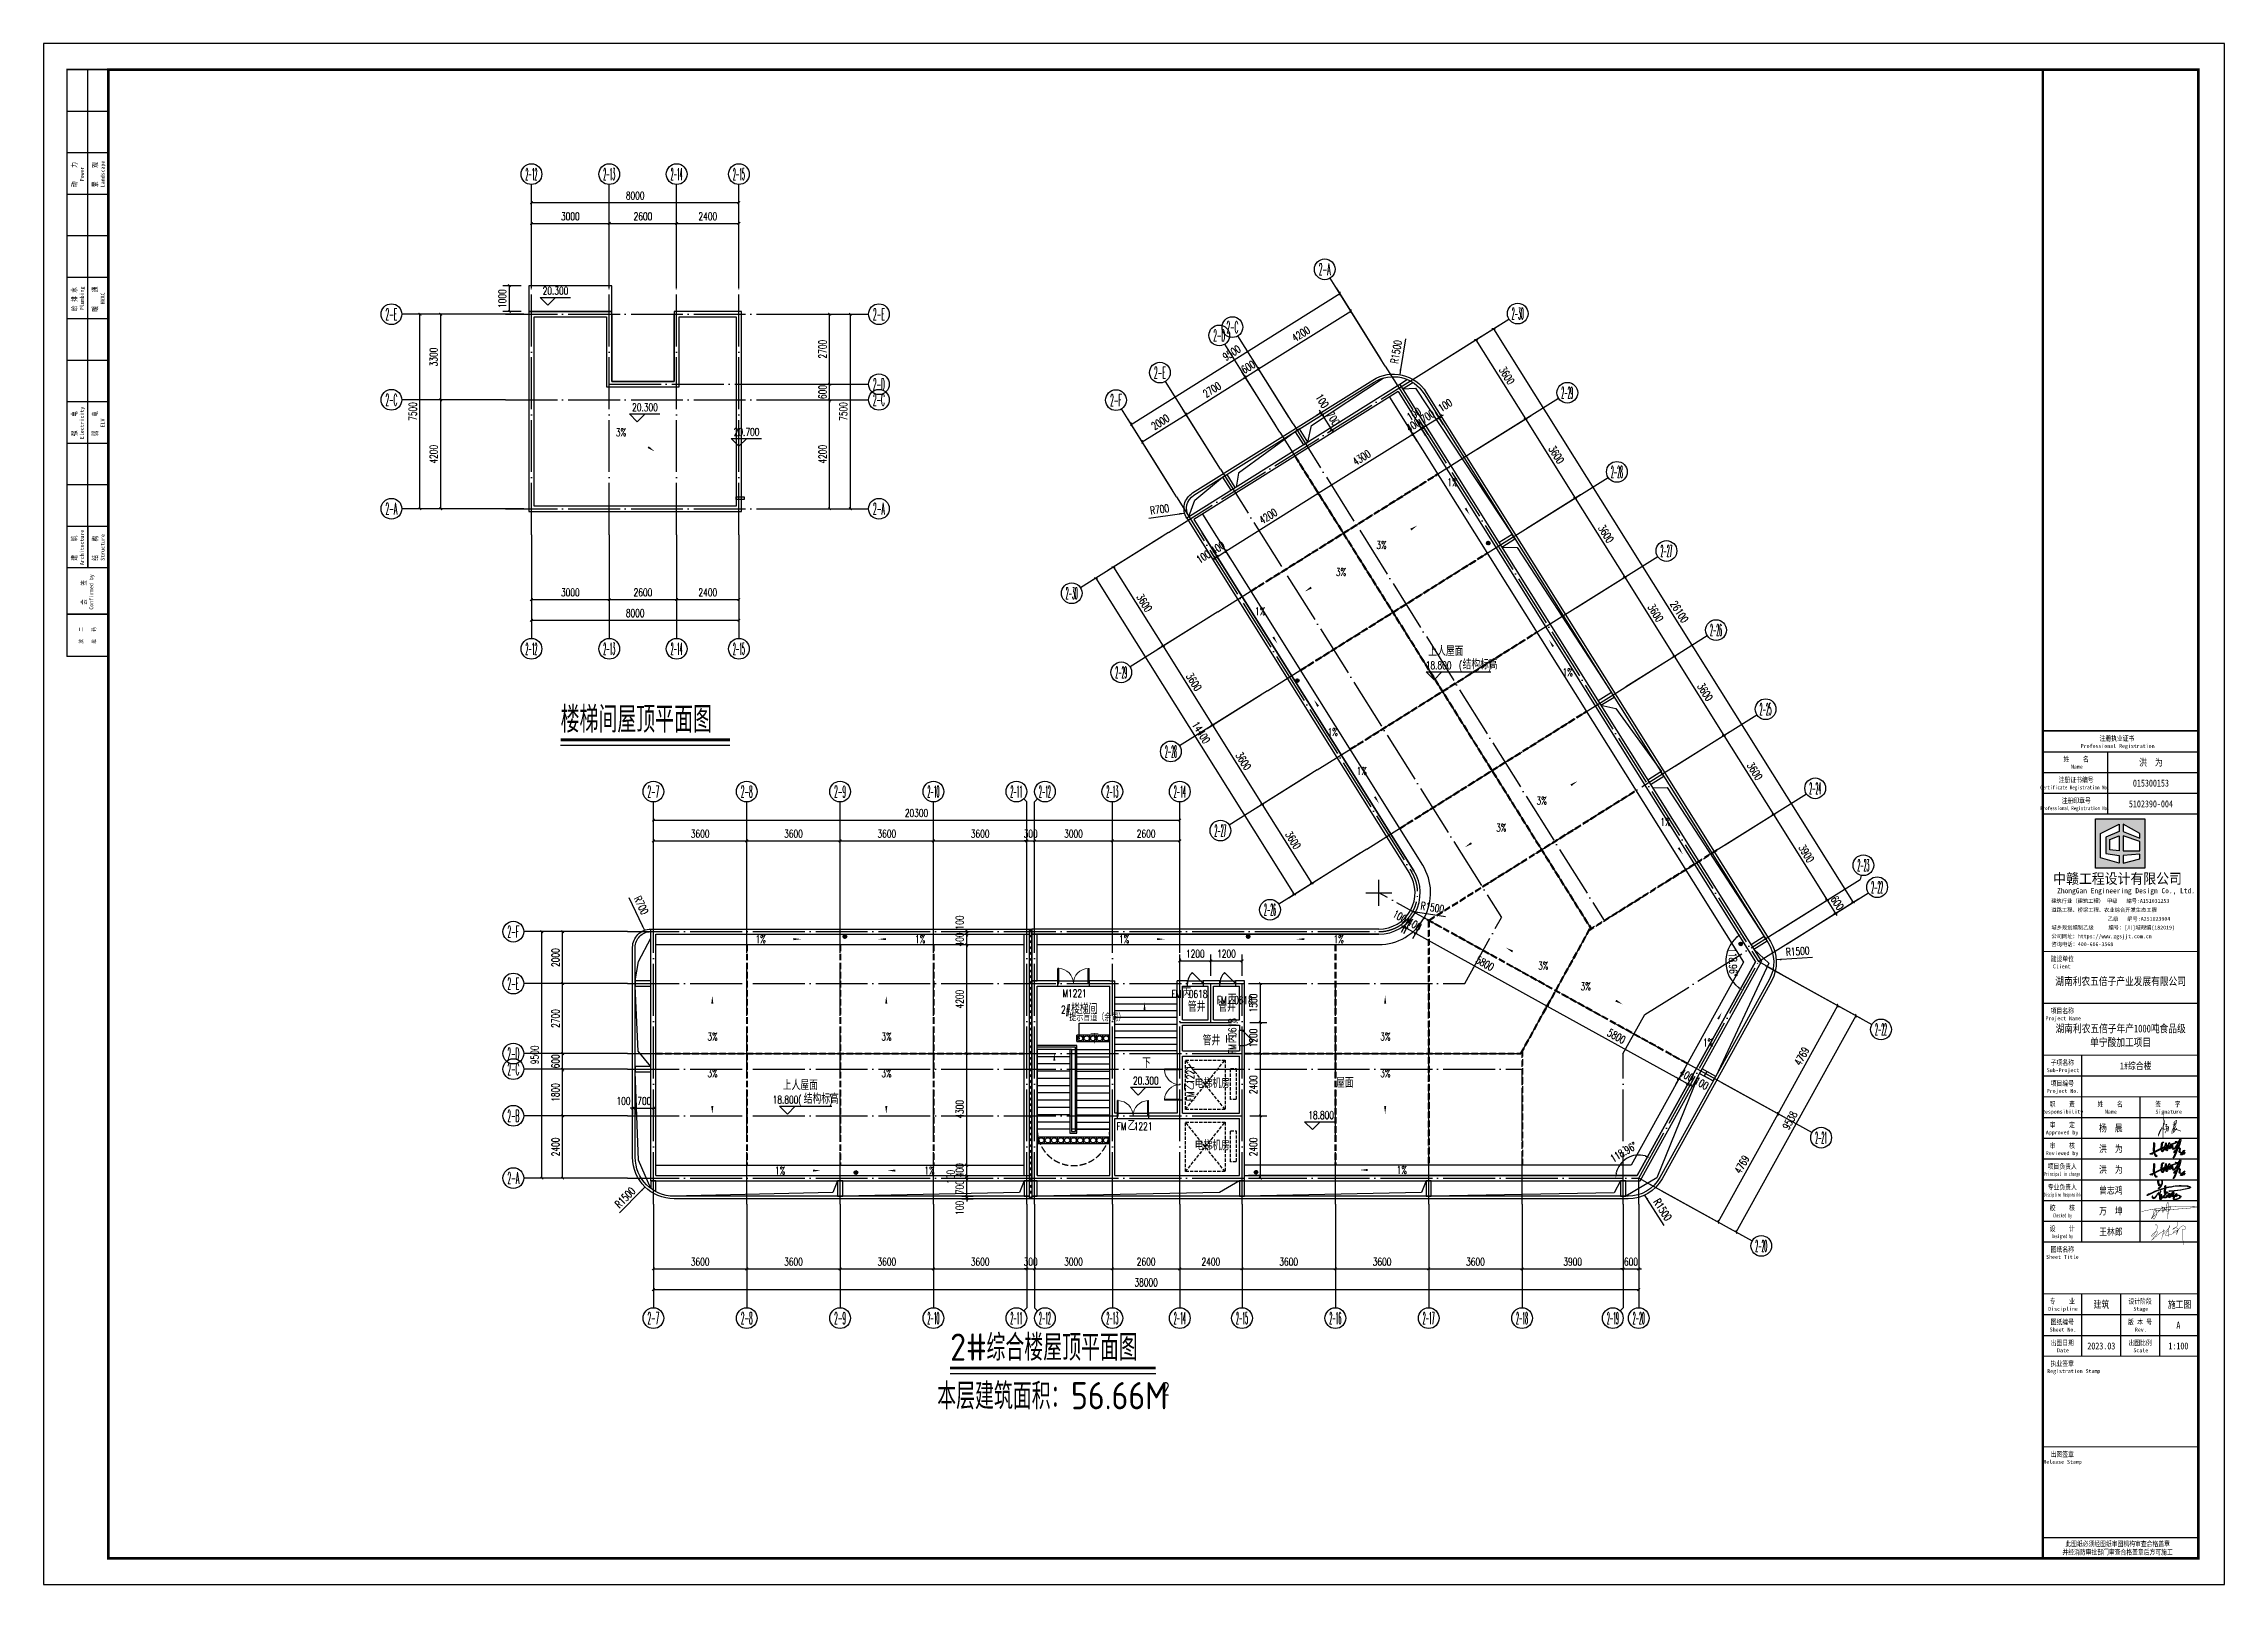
# Model space of a CAD drawing. Extents: x -9422388 to 15610651, y -1992469 to 953794.
# Drawn here: x 14113167 to 14197267, y -419339 to -359939 of the extents above; entities that cross this region are included whole.
import ezdxf
from ezdxf.enums import TextEntityAlignment as Align

# ---------------------------------------------------------------- set-up
doc = ezdxf.new("R2010")
doc.units = 0
doc.header["$LTSCALE"] = 1000
doc.linetypes.add('DASH', pattern=[0.35, 0.25, -0.1])
doc.linetypes.add('DOTE', pattern=[2.42, 2, -0.2, 0.02, -0.2])
for name, color, linetype in [('A-ANNO-IDEN', 3, 'Continuous'), ('A-ELEV-LIN-0.3', 30, 'Continuous'), ('A-ELEV-LIN-0.4', 40, 'Continuous'), ('A-FLOR-EVTR', 2, 'Continuous'), ('A-FLOR-GRND', 2, 'Continuous'), ('A-FLOR-OTHER1-ON', 253, 'Continuous'), ('A-FLOR-OUTL', 30, 'Continuous'), ('AXIS', 3, 'Continuous'), ('AXIS_TEXT', 7, 'Continuous'), ('DIM_ELEV', 3, 'Continuous'), ('DIM_LEAD', 3, 'Continuous'), ('DIM_SYMB', 3, 'Continuous'), ('DOTE', 1, 'Continuous'), ('P-图框', 7, 'Continuous'), ('PUB_DIM', 3, 'Continuous'), ('PUB_TEXT', 7, 'Continuous'), ('PUB_TITLE', 4, 'Continuous'), ('STAIR', 2, 'Continuous'), ('WALL', 9, 'Continuous'), ('WALL-PARAPET', 6, 'Continuous'), ('WINDOW', 4, 'Continuous'), ('WINDOW_TEXT', 7, 'Continuous'), ('中赣LOGO', 7, 'Continuous'), ('图框字', 3, 'Continuous'), ('曾志鸿签名', 154, 'Continuous')]:
    doc.layers.add(name, color=color, linetype=linetype)
doc.styles.add('_TCH_AXIS', font='COMPLEX', dxfattribs={"bigfont": 'GBCBIG'})
doc.styles.add('_TCH_DIM', font='SIMPLEX', dxfattribs={"bigfont": 'GBCBIG'})
doc.styles.add('_TCH_DIM_T3', font='SIMPLEX', dxfattribs={"width": 0.705882, "bigfont": 'GBCBIG'})
doc.styles.add('_TCH_WINDOW', font='SIMPLEX', dxfattribs={"height": 3.5, "bigfont": 'GBCBIG'})
doc.styles.add('COMPLEX', font='COMPLEX')
doc.styles.get("Standard").update_dxf_attribs({"font": 'gbenor.shx', "bigfont": 'gbcbig.shx'})
doc.styles.add('STYLE-ARIAL', font='')
doc.styles.add('图签', font='', dxfattribs={"width": 0.66})
doc.styles.add('统一文字', font='', dxfattribs={"width": 0.8})
doc.styles.add('黑体', font='simhei.ttf')
doc.styles.get('STYLE-ARIAL').set_extended_font_data('NSimSun')
doc.styles.get('图签').set_extended_font_data('SimSun')
doc.styles.get('统一文字').set_extended_font_data('SimSun')
doc.dimstyles.new('_TCH_ARCH&&100', dxfattribs={"dimtxt": 297.5, "dimasz": 100, "dimexe": 250, "dimexo": 300, "dimgap": 126.25, "dimtad": 1, "dimdec": 0, "dimzin": 0, "dimdsep": 46, "dimtxsty": '_TCH_DIM_T3', "dimblk": 'ARCHTICK', "dimcen": 0.09, "dimclrt": 7, "dimazin": 2, "dimtfac": 1, "dimtdec": 0, "dimtix": 1, "dimtmove": 2, "dimatfit": 3, "dimfxl": 0, "dimtolj": 1, "dimtzin": 0, "dimarcsym": 0})
doc.dimstyles.new('_TCH_ARROW&&100', dxfattribs={"dimtxt": 297.5, "dimasz": 200, "dimexe": 250, "dimexo": 300, "dimgap": 126.25, "dimtad": 1, "dimdec": 0, "dimzin": 0, "dimdsep": 46, "dimtxsty": '_TCH_DIM_T3', "dimcen": 0.09, "dimclrt": 7, "dimazin": 2, "dimtfac": 1, "dimtdec": 0, "dimtix": 1, "dimtmove": 2, "dimatfit": 3, "dimfxl": 0, "dimtolj": 1, "dimtzin": 0, "dimarcsym": 0})
pattern_1 = [(45, (13001813.427, 0), (-22.4506403, 22.4506403), []), (135, (13001813.427, 0), (-22.4506403, -22.4506403), [])]

msp = doc.modelspace()

# ---------------------------------------------------------------- texts
at = {"layer": 'A-ANNO-IDEN', "color": 7}
for s, height, p in [('楼梯间屋顶平面图', 1012.765957, (14133105.60808, -386502.5)), ('2#', 1050, (14148127.15514, -410716.86475)), ('综合楼屋顶平面图', 1012.765957, (14149527.15514, -410716.86475)), ('本层建筑面积：', 1012.765957, (14147627.21372, -412588.70475)), ('56.66M', 1050, (14152787.85202, -412588.70475)), ('2', 525, (14156287.85202, -412063.70475))]:
    msp.add_text(s, height=height, dxfattribs=at).set_placement(p)
at = {"layer": 'DIM_ELEV', "color": 7, "style": '_TCH_DIM', "width": 0.705882}
for s, p in [('20.300', (14132413.17723, -369615)), ('20.300', (14135861.17723, -374108.5)), ('20.700', (14139780.8709, -375058)), ('20.300', (14155177.30223, -400070)), ('18.800(', (14141281.76799, -400803.24699)), (')', (14143464.74671, -400803.24699)), ('18.800', (14161937.92723, -401397.50033))]:
    msp.add_text(s, height=297.5, dxfattribs=at).set_placement(p)
at = {"layer": 'DIM_ELEV', "color": 7, "style": '_TCH_DIM'}
msp.add_text('结构标高', height=337.588652, dxfattribs=at).set_placement((14142481.76799, -400803.24699))
at = {"layer": 'DIM_LEAD', "color": 7, "linetype": 'Continuous', "style": '_TCH_DIM'}
msp.add_text('提示盲道（余同）', height=270.070922, dxfattribs=at).set_placement((14152720.97345, -397622.46478))
at = {"layer": 'DIM_SYMB', "color": 7, "style": '_TCH_DIM', "width": 0.705882}
for s, p in [('3%', (14135233.23619, -375071.4981)), ('1%', (14167301.75546, -377002.51503)), ('3%', (14164561.7171, -379418.423)), ('3%', (14163003.85879, -380460.83842)), ('1%', (14159886.50056, -381969.24748)), ('1%', (14171742.28544, -384325.05751)), ('1%', (14162678.43844, -386630.56479)), ('1%', (14163804.83389, -388130.20481)), ('3%', (14170738.25372, -389272.95597)), ('3%', (14169180.39541, -390315.3714)), ('1%', (14175518.48021, -390091.85633)), ('1%', (14140622.13629, -394612.24397)), ('1%', (14146774.79903, -394612.24397)), ('1%', (14154639.61157, -394612.24397)), ('1%', (14162912.2201, -394612.24397)), ('3%', (14170800.28388, -395633.01554)), ('3%', (14172437.87089, -396436.15027)), ('3%', (14138764.5859, -398366.9917)), ('3%', (14145473.68091, -398366.98601)), ('3%', (14164713.18091, -398366.98601)), ('1%', (14177154.04555, -398597.26571)), ('3%', (14138764.58632, -399780)), ('3%', (14145473.68134, -399780)), ('3%', (14164713.18134, -399780)), ('1%', (14141372.16851, -403534.75)), ('1%', (14147132.59655, -403534.75)), ('1%', (14165346.92725, -403512.26254))]:
    msp.add_text(s, height=297.5, dxfattribs=at).set_placement(p)
at = {"layer": 'DIM_SYMB', "color": 7, "style": '_TCH_DIM'}
for p in [(14153525.17409, -398469.74686), (14155528.48042, -399420)]:
    msp.add_text('下', height=337.58865, dxfattribs=at).set_placement(p)
at = {"layer": 'PUB_DIM', "color": 7, "style": '_TCH_DIM', "width": 0.705882}
for s, rotation, p in [('R1500', 80.639480094, (14165401.35192, -372293.87309)), ('R700', 7.9052935662, (14155864.42952, -378091.06285)), ('R700', 295.6111087464, (14135920.57141, -392891.60205)), ('R1500', 351.0827145195, (14166251.22968, -393317.73901)), ('R1500', 3.5397755159, (14180367.34071, -395108.89713)), ('R1500', 45.5569726573, (14135377.29515, -404856.79018)), ('R1500', 302.4960765394, (14175232.4707, -404589.3846))]:
    msp.add_text(s, height=297.5, rotation=rotation, dxfattribs=at).set_placement(p)
at = {"layer": 'PUB_TEXT', "style": '_TCH_DIM'}
for s, p in [('上人屋面', (14166569.92723, -383547)), ('结构标高', (14167889.31819, -384056.5)), ('管井', (14157297.17155, -397254.56859)), ('管井', (14158465.80904, -397254.56859)), ('楼梯间', (14152791.18044, -397328.76745)), ('管井', (14157867.02806, -398553.14199)), ('上人屋面', (14141672.46413, -400275.07453)), ('电梯机房', (14157558.77466, -400201.36625)), ('屋面', (14163012.62482, -400181.57453)), ('电梯机房', (14157558.77466, -402599))]:
    msp.add_text(s, height=337.588652, dxfattribs=at).set_placement(p)
at = {"layer": 'PUB_TEXT', "style": '_TCH_DIM', "width": 0.705882}
for s, p in [('18.800', (14166469.31819, -384056.5)), ('(', (14167749.31819, -384056.5)), (')', (14168872.29692, -384056.5)), ('2#', (14152401.18044, -397328.76745))]:
    msp.add_text(s, height=297.5, dxfattribs=at).set_placement(p)
at = {"layer": 'WINDOW_TEXT', "style": '_TCH_WINDOW', "width": 0.705882}
for s, p in [('FM', (14156664.13545, -396724.74686)), ('0618', (14157329.88013, -396724.74686)), ('FM', (14158410.7176, -396964.1162)), ('0618', (14159076.46229, -396964.1162)), ('FM', (14154544.74856, -401829.64197)), ('1221', (14155210.49324, -401829.64197))]:
    msp.add_text(s, height=297.5, dxfattribs=at).set_placement(p)
at = {"layer": 'WINDOW_TEXT', "style": '_TCH_WINDOW'}
for s, p in [('丙', (14157084.13545, -396724.74686)), ('丙', (14158830.7176, -396964.1162)), ('乙', (14154964.74856, -401829.64197))]:
    msp.add_text(s, height=337.58865, dxfattribs=at).set_placement(p)
at = {"layer": 'WINDOW_TEXT', "style": '_TCH_WINDOW', "width": 0.705882}
for s, rotation, p in [('0618', 90, (14159162.42723, -398230.12766)), ('FM', 90, (14159162.42723, -398895.87234)), ('1221', 89.9999999999, (14157537.51601, -400046.87452)), ('FM', 89.9999999999, (14157537.51601, -400712.6192))]:
    msp.add_text(s, height=297.5, rotation=rotation, dxfattribs=at).set_placement(p)
at = {"layer": 'WINDOW_TEXT', "style": '_TCH_WINDOW'}
for s, rotation, p in [('丙', 90, (14159162.42723, -398475.87234)), ('乙', 89.9999999999, (14157537.51601, -400292.6192))]:
    msp.add_text(s, height=337.58865, rotation=rotation, dxfattribs=at).set_placement(p)

# ---------------------------------------------------------------- blocks, each defined once
blk = doc.blocks.new('A$C00294823')
at = {"linetype": 'Continuous'}
h = blk.add_hatch(color=256, dxfattribs=at)
h.dxf.hatch_style = 1
h.paths.add_polyline_path([(219, 124), (206, 124), (206, 119), (151, 100), (150, 115), (146, 117), (140, 98), (129, 92), (125, 93), (125, 112), (122, 115), (120, 112), (114, 87), (91, 75), (93, 110), (98, 116), (103, 117), (107, 120), (97, 120), (94, 118), (88, 106), (86, 73), (35, 47), (32, 51), (33, 110), (35, 113), (31, 117), (29, 114), (28, 99), (27, 55), (29, 44), (19, 39), (2, 34), (0, 32), (1, 29), (17, 27), (18, 29), (12, 32), (30, 39), (39, 16), (43, 11), (49, 9), (51, 12), (48, 20), (40, 24), (35, 40), (38, 44), (87, 68), (88, 55), (91, 48), (95, 46), (97, 47), (105, 56), (114, 77), (118, 83), (121, 82), (122, 78), (122, 64), (124, 55), (128, 53), (133, 61), (141, 84), (142, 92), (145, 93), (147, 90), (149, 72), (152, 70), (156, 74), (162, 85), (166, 97), (169, 91), (169, 77), (172, 69), (178, 64), (186, 65), (195, 74), (214, 102), (220, 116), (225, 119), (226, 115), (223, 104), (211, 73), (191, 54), (183, 40), (184, 40), (203, 60), (204, 56), (191, 24), (179, 0), (182, 0), (192, 18), (212, 66), (218, 72), (224, 74), (228, 69), (224, 48), (230, 40), (242, 35), (235, 24), (237, 22), (246, 23), (259, 29), (267, 38), (267, 41), (265, 42), (254, 42), (267, 58), (261, 55), (247, 41), (238, 41), (229, 47), (229, 56), (232, 66), (232, 72), (225, 79), (218, 79), (228, 105), (236, 138), (235, 145), (233, 145)])
h.paths.add_polyline_path([(91, 63), (92, 70), (110, 79), (109, 72), (102, 59), (94, 51)], flags=16)
h.paths.add_polyline_path([(126, 68), (125, 86), (138, 90), (134, 74), (128, 62)], flags=16)
h.paths.add_polyline_path([(152, 82), (151, 96), (164, 99), (154, 80)], flags=16)
h.paths.add_polyline_path([(174, 76), (173, 95), (171, 102), (204, 114), (217, 116), (208, 99), (192, 77), (184, 69), (178, 69)], flags=16)
h.paths.add_polyline_path([(227, 125), (227, 128), (228, 126)], flags=16)
h.paths.add_polyline_path([(228, 127), (228, 129), (229, 128)], flags=16)
h.paths.add_polyline_path([(243, 28), (245, 32), (249, 36), (260, 36), (249, 28)], flags=16)
for points in [[(233, 145), (235, 145), (236, 138), (228, 105), (218, 79), (225, 79), (232, 72), (232, 66), (229, 56), (229, 47), (238, 41), (247, 41), (261, 55), (267, 58), (254, 42), (265, 42), (267, 41), (267, 38), (259, 29), (246, 23), (237, 22), (235, 24), (242, 35), (230, 40), (224, 48), (228, 69), (224, 74), (218, 72), (212, 66), (192, 18), (182, 0), (179, 0), (191, 24), (204, 56), (203, 60), (186, 42), (185, 39), (183, 40), (191, 54), (211, 73), (223, 104), (226, 115), (225, 119), (220, 116), (214, 102), (195, 74), (186, 65), (178, 64), (172, 69), (169, 77), (169, 91), (167, 95), (165, 94), (162, 85), (156, 74), (152, 70), (149, 72), (147, 90), (145, 93), (142, 92), (141, 84), (133, 61), (128, 53), (124, 55), (122, 64), (122, 78), (121, 82), (118, 83), (114, 77), (105, 56), (97, 47), (95, 46), (91, 48), (88, 55), (87, 65), (84, 67), (38, 44), (35, 40), (40, 24), (48, 20), (51, 12), (49, 9), (43, 11), (39, 16), (30, 39), (15, 33), (14, 31), (18, 29), (17, 27), (1, 29), (0, 32), (2, 34), (19, 39), (29, 44), (27, 55), (28, 99), (29, 114), (31, 117), (35, 113), (33, 110), (32, 51), (35, 47), (86, 73), (88, 106), (94, 118), (97, 120), (107, 120), (103, 117), (98, 116), (93, 110), (91, 77), (93, 76), (114, 87), (120, 112), (122, 115), (125, 112), (125, 93), (129, 92), (140, 98), (146, 117), (150, 115), (151, 103), (153, 101), (206, 119), (206, 122), (197, 123), (193, 125), (219, 124), (233, 145)], [(110, 77), (109, 78), (92, 70), (91, 63), (93, 54), (95, 52), (102, 59), (109, 72), (110, 77)], [(138, 89), (137, 90), (128, 87), (125, 83), (126, 68), (128, 62), (134, 74), (138, 89)], [(163, 98), (162, 99), (154, 97), (151, 93), (152, 82), (154, 80), (163, 98)], [(216, 115), (215, 116), (204, 114), (171, 102), (173, 95), (174, 76), (178, 69), (184, 69), (192, 77), (208, 99), (216, 115)], [(228, 126), (227, 128), (227, 125), (228, 126)], [(229, 128), (228, 129), (228, 127), (229, 128)], [(259, 35), (258, 36), (249, 36), (245, 32), (243, 28), (249, 28), (259, 35)]]:
    blk.add_lwpolyline(points, dxfattribs=at)
blk = doc.blocks.new('A$C80fbf071')
at = {"lineweight": 53, "const_width": 12.8}
for points in [[(-532, 240), (-518, 265), (-494, 268), (-474, 255), (-455, 230), (-450, 207), (-446, 162), (-452, 122), (-476, 56), (-516, -33), (-562, -108), (-597, -152), (-637, -180), (-662, -186), (-672, -176), (-662, -154), (-609, -85), (-555, -41), (-505, -10), (-467, 2), (-435, -17), (-435, -45), (-461, -87), (-536, -184), (-633, -300), (-652, -323), (-588, -275), (-429, -132), (-306, -41), (-226, 6), (-170, 22), (-185, 39), (-204, 67), (-230, -100), (-256, -196), (-247, -147), (-181, -69), (-95, 24), (-6, 119), (37, 179), (46, 215), (28, 229), (9, 181), (4, 98), (-4, -98), (1, -179), (5, -198), (-10, -132), (-91, -155), (-131, -148), (-132, -135), (-89, -39), (-56, 9), (-32, 24), (-6, 16), (-3, -134), (43, -119), (141, -91), (190, -82)], [(333, 369), (346, 318), (336, 235), (305, 184), (260, 152), (189, 103), (152, 80), (168, 115), (218, 140), (279, 146), (328, 127), (357, 103), (353, 67), (319, 13), (245, -32), (192, -50), (173, -38), (189, -10), (255, 39), (300, 58), (340, 50), (348, 24), (344, -11), (305, -98), (295, -111), (318, -27), (386, 91), (445, 166), (492, 203), (541, 221), (615, 207), (652, 157), (657, 123), (642, 98), (616, 81), (561, 68), (520, 75), (516, 75), (530, -31), (537, -229), (551, -407), (565, -468), (581, -521)]]:
    blk.add_lwpolyline(points, dxfattribs=at)
blk = doc.blocks.new('A$Ca6e7ed98')
at = {"layer": '图框字', "color": 0, "const_width": 15}
for points in [[(-901, -54), (-741, -17), (-568, 19), (-441, 40), (-356, 54), (-166, 80), (38, 108), (274, 128), (477, 141), (643, 146), (840, 144), (1015, 139), (1259, 133), (1270, 127), (1270, 121), (1255, 109), (732, 63), (633, 55), (87, 16), (-155, -2)], [(-219, -5), (-310, -3), (-354, 17), (-354, 17), (-311, -38), (-305, -117), (-342, -228), (-400, -331), (-414, -342), (-427, -340), (-445, -325), (-453, -306), (-457, -287), (-458, -260), (-457, -234), (-455, -202), (-451, -177), (-446, -145), (-438, -106), (-429, -74), (-420, -43), (-406, -4), (-395, 22), (-384, 41), (-378, 50), (-371, 52), (-362, 48), (-353, 35), (-355, -14), (-366, -53), (-378, -87), (-398, -130), (-426, -172), (-460, -226), (-480, -257), (-495, -278), (-505, -291), (-517, -307), (-517, -313), (-512, -313), (-448, -258), (-408, -223), (-379, -196), (-336, -161), (-293, -116), (-268, -87), (-245, -63), (-245, -63), (-212, -28), (-187, 1), (-170, 24), (-155, 38), (-132, 48), (-110, 54), (-79, 67), (-53, 81), (-60, 97), (-78, 104), (-94, 116), (-104, 131), (-101, 118), (-98, 102), (-95, 72), (-96, 26), (-96, -7), (-91, -46), (-87, -65), (-78, -76), (-67, -76), (-56, -59), (-47, -36), (-38, -2), (-16, 89), (-10, 112), (-7, 114), (-5, 112), (-4, 74), (-1, 34), (0, 0), (2, -6), (7, -9), (12, -7), (21, 27), (53, 62), (80, 91), (102, 113), (135, 135), (178, 151), (203, 154), (222, 147), (236, 131), (241, 110), (231, 79), (214, 50), (184, 9), (164, -12), (145, -29), (145, -29), (127, -42), (103, -51), (81, -49), (68, -40), (59, -22), (53, 32), (58, 100), (58, 100), (66, 150), (76, 202), (88, 252), (93, 267), (99, 283), (112, 299), (121, 301), (130, 296), (133, 278), (136, 240), (133, 87), (132, 38), (128, -66), (124, -166), (121, -260), (121, -308), (121, -308), (121, -308), (123, -336)], [(-219, -5), (-155, -2)]]:
    blk.add_lwpolyline(points, dxfattribs=at)
blk = doc.blocks.new('A$C9ec033b9')
at = {"const_width": 0.3}
for points in [[(-2.5, 0.1), (-2.1, 0.4), (-1.6, 1.4), (-1.8, 2.7), (-2, 3.1), (-2, 4), (-2.1, 2.1), (-2.3, 0.2), (-2.4, -5.6), (-2.3, -1.2), (-2.9, -1.2), (-3.7, -1.8), (-4.6, -4), (-4.6, -4.5), (-4.2, -3.7), (-3.8, -2.7), (-3.4, -1.9), (-2.9, -0.6), (-2.3, -0.2), (-2.3, -1.2), (-1.9, -1.4), (-1.6, -1.8)], [(-1.3, 0.8), (-0.6, 0.9), (-1.1, -0.1), (0, 0), (0.3, -0.3), (0.3, -1.3), (-0.1, -2.4), (-0.4, -2.1)], [(3, 1.4), (3.5, 1.6), (3.5, 1.4), (3.3, 1.1), (3, 0.7), (3.4, 1), (3.6, 1.1), (3.4, 0.8), (3.6, 0.8), (3, 0.3), (2.6, -0.1), (3.1, 0.4), (3.2, 0.5), (3, 0.2), (2.5, -0.9), (1.9, -2.3), (1.9, -3.6), (2.1, -3.6)], [(2.4, 1), (2.6, 0.5)], [(2.5, -1.5), (2.6, -1.3), (3.1, -0.8), (3.5, -0.2), (3.2, -1), (2.7, -1.8), (2.5, -2.7), (2.7, -3), (3.2, -2.3), (3.5, -1.7), (3.9, -1.1), (4.1, -1.2), (3.9, -1.6), (3.4, -1.9), (3.1, -1.9), (3.1, -1.6), (3.4, -1.6), (4, -1.6), (6.2, -2.4)], [(2.9, 1.2), (2.8, 1.9), (3.5, 2.5), (4.1, 2.8), (4.1, 2.3), (4.1, 1.6), (3.9, 1.2)], [(0.1, -0.4), (0.1, -0.7), (-0.6, -1.8), (-1.5, -3.3)], [(-0.5, -0.3), (-0.7, -0.9), (-1, -1.4), (-1, -1.6), (-0.6, -1.2)]]:
    blk.add_lwpolyline(points, dxfattribs=at)
blk = doc.blocks.new('中赣设计')
at = {"layer": '中赣LOGO'}
h = blk.add_hatch(color=256, dxfattribs=at)
h.dxf.hatch_style = 1
h.paths.add_polyline_path([(355563.01, 340.95), (355563.01, 319.81), (355584.16, 319.81), (355584.16, 340.95)])
h.paths.add_polyline_path([(355581.97, 334.69), (355581.97, 332.68), (355574.81, 335.58), (355574.81, 338.73)], flags=16)
h.paths.add_polyline_path([(355581.97, 331.28), (355581.97, 327.26), (355574.81, 327.26), (355574.81, 333.64)], flags=16)
h.paths.add_polyline_path([(355573.04, 335.58), (355567.39, 333.12), (355567.39, 326.13), (355573.08, 325.21), (355573.08, 321.94), (355565.12, 324.21), (355565.12, 334.7), (355573.04, 338.73)], flags=16)
h.paths.add_polyline_path([(355573.08, 333.64), (355573.08, 327.26), (355569.1, 327.7), (355569.1, 332.14)], flags=16)
h.paths.add_polyline_path([(355581.97, 325.85), (355581.97, 323.77), (355574.81, 321.94), (355574.81, 325.21)], flags=16)
blk.add_lwpolyline([(355563.01, 340.95), (355584.16, 340.95), (355584.16, 319.81), (355563.01, 319.81)], close=True, dxfattribs=at)
for points in [[(355573.04, 338.73), (355573.04, 335.58), (355567.39, 333.12), (355567.39, 326.13), (355573.08, 325.21), (355573.08, 321.94), (355565.12, 324.21), (355565.12, 334.7), (355573.04, 338.73)], [(355574.81, 338.73), (355574.81, 335.58), (355581.97, 332.68), (355581.97, 334.69), (355574.81, 338.73)], [(355573.08, 333.64), (355573.08, 327.26), (355569.1, 327.7), (355569.1, 332.14), (355573.08, 333.64)], [(355574.81, 333.64), (355574.81, 327.26), (355581.97, 327.26), (355581.97, 331.28), (355574.81, 333.64)], [(355574.81, 325.21), (355574.81, 321.94), (355581.97, 323.77), (355581.97, 325.85), (355574.81, 325.21)]]:
    blk.add_lwpolyline(points, dxfattribs=at)
blk = doc.blocks.new('A$C0910a4f4')
at = {"layer": '曾志鸿签名'}
h = blk.add_hatch(color=7, dxfattribs=at)
h.paths.add_polyline_path([(376, 80), (328, 72), (275, 63), (219, 54), (156, 40), (103, 25), (85, 23), (91, 75), (92, 103), (89, 112), (81, 114), (75, 114), (72, 110), (61, 76), (57, 64), (63, 65), (70, 80), (70, 61), (65, 35), (61, 18), (0, 0), (-54, -19), (-128, -43), (-210, -70), (-324, -113), (-417, -153), (-504, -193), (-534, -208), (-550, -215), (-538, -199), (-561, -211), (-582, -219), (-597, -232), (-612, -243), (-624, -252), (-625, -260), (-616, -269), (-606, -269), (-599, -267), (-580, -257), (-533, -234), (-459, -197), (-380, -158), (-303, -126), (-195, -88), (-124, -60), (-64, -41), (-34, -32), (18, -16), (60, -6), (55, -38), (48, -85), (44, -135), (42, -160), (41, -174), (51, -187), (56, -191), (70, -192), (86, -192), (96, -189), (74, -217), (43, -257), (22, -286), (-10, -330), (-24, -344), (-27, -350), (-31, -359), (-34, -361), (-37, -366), (-38, -372), (-41, -377), (-40, -380), (-38, -381), (-32, -381), (-29, -380), (-27, -376), (-25, -371), (-19, -367), (-16, -365), (-11, -358), (-6, -353), (-2, -349), (6, -351), (14, -353), (25, -355), (38, -359), (51, -364), (79, -369), (90, -369), (104, -370), (108, -368), (112, -362), (116, -354), (121, -343), (126, -327), (137, -307), (141, -303), (146, -305), (151, -309), (155, -315), (164, -323), (169, -329), (174, -333), (177, -335), (183, -335), (186, -330), (193, -322), (207, -311), (214, -306), (218, -300), (225, -285), (228, -275), (225, -268), (221, -268), (213, -273), (210, -278), (207, -286), (206, -291), (202, -297), (194, -301), (189, -294), (188, -288), (190, -278), (192, -267), (195, -258), (200, -247), (205, -235), (207, -230), (210, -222), (214, -217), (217, -212), (224, -208), (231, -205), (236, -204), (246, -210), (249, -213), (254, -218), (257, -222), (257, -226), (259, -242), (248, -255), (243, -278), (235, -293), (235, -301), (237, -334), (237, -344), (228, -339), (227, -345), (232, -357), (236, -362), (242, -362), (245, -354), (267, -315), (271, -303), (277, -287), (281, -270), (298, -236), (297, -257), (294, -274), (291, -293), (288, -308), (289, -316), (293, -324), (300, -326), (303, -326), (307, -320), (323, -284), (331, -254), (346, -214), (351, -201), (354, -191), (355, -188), (358, -181), (360, -179), (359, -185), (357, -189), (358, -193), (357, -196), (360, -199), (362, -202), (367, -205), (372, -205), (377, -204), (380, -202), (383, -197), (387, -195), (388, -198), (386, -202), (385, -205), (381, -212), (380, -217), (376, -220), (370, -222), (369, -226), (367, -233), (365, -236), (362, -239), (360, -245), (359, -251), (361, -256), (363, -260), (360, -271), (356, -280), (352, -288), (348, -296), (343, -303), (342, -310), (345, -315), (349, -318), (352, -320), (361, -319), (365, -317), (367, -314), (387, -303), (400, -297), (413, -292), (433, -286), (446, -283), (450, -283), (441, -293), (436, -301), (423, -317), (411, -334), (406, -342), (394, -373), (390, -396), (390, -406), (396, -418), (406, -425), (419, -430), (433, -434), (443, -435), (470, -433), (512, -423), (554, -412), (586, -401), (616, -388), (642, -376), (660, -356), (663, -347), (673, -329), (677, -315), (678, -310), (678, -306), (675, -300), (658, -284), (631, -269), (597, -259), (575, -256), (546, -252), (520, -255), (502, -258), (501, -252), (506, -234), (509, -210), (509, -202), (503, -199), (500, -205), (499, -213), (494, -216), (492, -217), (489, -220), (479, -242), (471, -260), (462, -260), (452, -263), (445, -264), (438, -266), (415, -270), (398, -276), (388, -279), (382, -281), (380, -279), (382, -274), (386, -266), (392, -249), (396, -234), (404, -217), (410, -201), (412, -191), (411, -185), (405, -179), (402, -177), (397, -176), (388, -177), (385, -177), (386, -173), (391, -156), (392, -147), (392, -142), (392, -134), (390, -132), (388, -130), (385, -128), (381, -127), (378, -127), (371, -133), (355, -158), (344, -178), (339, -187), (334, -193), (334, -190), (334, -187), (332, -185), (328, -182), (326, -181), (321, -180), (318, -181), (315, -183), (300, -201), (287, -220), (270, -253), (259, -284), (252, -306), (248, -308), (247, -305), (247, -301), (251, -288), (253, -276), (259, -260), (265, -251), (271, -234), (270, -219), (261, -208), (251, -199), (238, -193), (224, -195), (208, -202), (199, -209), (189, -231), (176, -287), (174, -301), (168, -305), (162, -302), (153, -289), (152, -284), (151, -277), (147, -274), (140, -275), (133, -278), (117, -298), (96, -329), (90, -345), (89, -352), (85, -356), (78, -355), (65, -347), (52, -339), (40, -332), (25, -332), (11, -334), (20, -320), (39, -287), (74, -248), (104, -217), (141, -187), (161, -167), (172, -151), (169, -147), (162, -144), (157, -144), (151, -147), (146, -147), (152, -141), (153, -135), (151, -130), (137, -132), (120, -135), (102, -135), (86, -134), (75, -128), (68, -118), (83, 6), (95, 9), (212, 36), (303, 52), (399, 67), (522, 81), (615, 90), (706, 91), (816, 89), (922, 78), (1008, 60), (1018, 55), (1024, 47), (1017, 38), (927, -3), (854, -21), (785, -35), (674, -54), (556, -73), (459, -87), (339, -100), (235, -104), (215, -106), (229, -112), (267, -111), (297, -109), (353, -108), (424, -100), (544, -85), (666, -67), (785, -45), (850, -32), (909, -20), (951, -11), (981, -3), (1013, 7), (1043, 27), (1053, 38), (1049, 51), (1041, 63), (1018, 73), (938, 95), (839, 104), (694, 111), (608, 107), (458, 94)])
h.paths.add_polyline_path([(547, -273), (554, -273), (586, -276), (597, -278), (622, -284), (637, -291), (645, -299), (650, -308), (652, -318), (644, -326), (633, -346), (614, -365), (595, -376), (562, -390), (475, -411), (430, -415), (416, -412), (412, -406), (411, -397), (411, -381), (412, -366), (414, -359), (423, -339), (432, -327), (435, -317), (448, -303), (457, -309), (466, -309), (472, -308), (478, -306), (486, -301), (491, -294), (501, -287), (507, -285), (506, -289), (499, -296), (489, -305), (481, -314), (479, -319), (484, -321), (492, -316), (502, -313), (519, -300), (533, -286)], flags=16)
h.paths.add_polyline_path([(135, -144), (137, -149), (130, -154), (123, -157), (106, -163), (88, -169), (76, -171), (66, -167), (65, -162), (62, -155), (66, -137), (70, -140), (74, -142), (80, -145), (92, -145), (109, -145), (117, -144), (126, -144)], flags=16)
h = blk.add_hatch(color=7, dxfattribs=at)
h.paths.add_polyline_path([(-51, 212), (-54, 195), (-60, 174), (-66, 156), (-76, 126), (-98, 90), (-113, 71), (-132, 50), (-151, 31), (-170, 16), (-183, 9), (-193, 1), (-198, -4), (-198, -7), (-191, -7), (-168, 3), (-151, 13), (-136, 24), (-105, 51), (-79, 77), (-66, 100), (-52, 131), (-41, 156), (-34, 179), (-29, 204), (-25, 226), (-25, 246), (-26, 265), (-29, 287), (-36, 304), (-41, 311), (-45, 314), (-49, 314), (-55, 312), (-55, 309), (-58, 309), (-62, 310), (-63, 307), (-62, 303), (-62, 300), (-60, 296), (-57, 295), (-54, 297), (-53, 292), (-51, 269), (-48, 255), (-48, 239), (-49, 224)])
h.paths.add_polyline_path([(-205, 235), (-201, 206), (-196, 178), (-188, 148), (-187, 137), (-177, 114), (-173, 104), (-167, 98), (-157, 95), (-151, 95), (-145, 100), (-135, 117), (-128, 142), (-125, 154), (-131, 156), (-133, 152), (-137, 142), (-146, 132), (-150, 123), (-155, 118), (-159, 118), (-162, 129), (-168, 152), (-177, 187), (-180, 231), (-180, 250), (-182, 274), (-188, 296), (-193, 301), (-199, 300), (-205, 299), (-210, 294), (-208, 277), (-206, 253)])
h = blk.add_hatch(color=7, dxfattribs=at)
h.paths.add_polyline_path([(-142, -399), (-138, -409), (-138, -432), (-137, -437), (-134, -440), (-125, -437), (-124, -433), (-125, -427), (-115, -421), (-105, -428), (-94, -430), (-81, -428), (-76, -419), (-73, -410), (-64, -384), (-51, -310), (-54, -273), (-56, -253), (-63, -247), (-75, -243), (-84, -249), (-90, -257), (-99, -269), (-107, -281), (-112, -292), (-116, -307), (-121, -320), (-125, -328), (-128, -318), (-128, -303), (-126, -286), (-123, -278), (-123, -262), (-122, -244), (-122, -231), (-121, -220), (-119, -191), (-116, -178), (-114, -170), (-104, -137), (-92, -118), (-90, -109), (-92, -99), (-100, -94), (-104, -92), (-110, -94), (-113, -104), (-116, -130), (-122, -156), (-129, -172), (-138, -194), (-145, -211), (-158, -225), (-165, -220), (-165, -210), (-168, -197), (-168, -187), (-167, -171), (-167, -157), (-173, -157), (-179, -159), (-188, -172), (-196, -180), (-211, -195), (-229, -225), (-255, -269), (-268, -286), (-274, -287), (-284, -302), (-301, -324), (-310, -331), (-317, -337), (-328, -348), (-340, -356), (-352, -364), (-369, -362), (-384, -358), (-392, -347), (-398, -334), (-402, -323), (-406, -315), (-409, -311), (-417, -306), (-422, -306), (-426, -323), (-422, -347), (-413, -363), (-408, -372), (-400, -377), (-369, -387), (-354, -384), (-338, -377), (-313, -361), (-304, -352), (-265, -303), (-249, -276), (-230, -243), (-220, -226), (-203, -201), (-193, -185), (-185, -179), (-185, -197), (-186, -210), (-186, -226), (-179, -235), (-174, -242), (-167, -248), (-158, -244), (-148, -233), (-142, -220), (-138, -218), (-143, -279), (-146, -324), (-145, -349), (-144, -379)])
h.paths.add_polyline_path([(-124, -406), (-116, -396), (-114, -405), (-117, -413), (-123, -414)], flags=16)
h.paths.add_polyline_path([(-117, -389), (-120, -378), (-117, -362), (-106, -310), (-87, -285), (-90, -298), (-96, -318), (-103, -342), (-111, -373)], flags=16)
h.paths.add_polyline_path([(-96, -390), (-86, -396), (-81, -399), (-89, -419), (-96, -419), (-106, -411)], flags=16)
h.paths.add_polyline_path([(-91, -367), (-93, -359), (-93, -349), (-88, -340), (-77, -328), (-77, -333), (-78, -344), (-80, -351), (-83, -365), (-85, -370)], flags=16)
h.paths.add_polyline_path([(-87, -316), (-88, -307), (-84, -291), (-77, -271), (-73, -277), (-72, -295), (-78, -311)], flags=16)
at = {"layer": '曾志鸿签名', "color": 7}
for points in [[(-538, -199), (-550, -215), (-534, -208), (-504, -193), (-417, -153), (-324, -113), (-210, -70), (-128, -43), (-54, -19), (0, 0), (61, 18), (65, 35), (70, 61), (70, 80), (63, 65), (57, 64), (61, 76), (72, 110), (75, 114), (81, 114), (89, 112), (92, 103), (91, 75), (85, 23), (103, 25), (156, 40), (219, 54), (275, 63), (328, 72), (376, 80), (458, 94), (608, 107), (694, 111), (839, 104), (938, 95), (1018, 73), (1041, 63), (1049, 51), (1053, 38), (1043, 27), (1013, 7), (981, -3), (951, -11), (909, -20), (850, -32), (785, -45), (666, -67), (544, -85), (424, -100), (353, -108), (297, -109), (267, -111), (229, -112), (215, -106), (235, -104), (339, -100), (459, -87), (556, -73), (674, -54), (785, -35), (854, -21), (927, -3), (1017, 38), (1024, 47), (1018, 55), (1008, 60), (922, 78), (816, 89), (706, 91), (615, 90), (522, 81), (399, 67), (303, 52), (212, 36), (95, 9), (83, 6), (68, -118), (75, -128), (86, -134), (102, -135), (120, -135), (137, -132), (151, -130), (151, -130), (153, -135), (152, -141), (146, -147), (151, -147), (157, -144), (162, -144), (169, -147), (172, -151), (161, -167), (141, -187), (104, -217), (74, -248), (39, -287), (20, -320), (11, -334), (25, -332), (40, -332), (52, -339), (65, -347), (78, -355), (85, -356), (89, -352), (90, -345), (96, -329), (117, -298), (133, -278), (140, -275), (147, -274), (151, -277), (152, -284), (153, -289), (162, -302), (168, -305), (174, -301), (176, -287), (189, -231), (199, -209), (208, -202), (224, -195), (238, -193), (251, -199), (261, -208), (270, -219), (271, -234), (265, -251), (259, -260)], [(-188, 296), (-182, 274), (-180, 250), (-180, 231), (-177, 187), (-168, 152), (-162, 129), (-159, 118), (-155, 118), (-150, 123), (-146, 132), (-137, 142), (-133, 152), (-131, 156), (-125, 154), (-128, 142), (-135, 117), (-145, 100), (-151, 95), (-157, 95), (-167, 98), (-173, 104), (-177, 114), (-187, 137), (-188, 148), (-196, 178), (-201, 206), (-205, 235), (-206, 253), (-208, 277), (-210, 294), (-205, 299), (-199, 300), (-193, 301), (-188, 296), (-188, 296)], [(-57, 295), (-54, 297), (-53, 292), (-51, 269), (-48, 255), (-48, 239), (-49, 224), (-51, 212), (-54, 195), (-60, 174), (-66, 156), (-76, 126), (-98, 90), (-113, 71), (-132, 50), (-151, 31), (-170, 16), (-183, 9), (-193, 1), (-198, -4), (-198, -7), (-191, -7), (-168, 3), (-151, 13), (-136, 24), (-105, 51), (-79, 77), (-66, 100), (-52, 131), (-41, 156), (-34, 179), (-29, 204), (-25, 226), (-25, 246), (-26, 265), (-29, 287), (-36, 304), (-41, 311), (-45, 314), (-49, 314), (-55, 312), (-55, 309), (-58, 309), (-62, 310), (-63, 307), (-62, 303), (-62, 300), (-60, 296), (-57, 295)], [(675, -300), (678, -306), (678, -310), (677, -315), (673, -329), (663, -347), (660, -356), (642, -376), (616, -388), (586, -401), (554, -412), (512, -423), (470, -433), (443, -435), (433, -434), (419, -430), (406, -425), (396, -418), (390, -406), (390, -396), (394, -373), (406, -342), (411, -334), (423, -317), (436, -301), (441, -293), (450, -283), (446, -283), (433, -286), (413, -292), (400, -297), (387, -303), (367, -314), (365, -317), (361, -319), (352, -320), (349, -318), (345, -315), (342, -310), (343, -303), (348, -296), (352, -288), (356, -280), (360, -271), (363, -260), (361, -256), (359, -251), (360, -245), (362, -239), (365, -236), (367, -233), (369, -226), (370, -222), (376, -220), (380, -217), (381, -212), (385, -205), (386, -202), (388, -198), (387, -195), (385, -196), (383, -198), (380, -202), (377, -204), (372, -205), (367, -205), (365, -204), (362, -202), (360, -199), (357, -196), (358, -193), (357, -189), (359, -185), (360, -179), (358, -181), (355, -188), (354, -191), (351, -201), (346, -214), (331, -254), (323, -284), (307, -320), (303, -326), (300, -326), (293, -324), (289, -316), (288, -308), (291, -293), (294, -274), (297, -257), (298, -236), (281, -270), (277, -287), (271, -303), (267, -315), (245, -354), (242, -362), (236, -362), (232, -357), (227, -345), (228, -339), (237, -344), (237, -334), (235, -301), (235, -293), (243, -278), (248, -255), (259, -242), (257, -226), (257, -222), (254, -218), (254, -218), (249, -213), (246, -210), (236, -204), (231, -205), (224, -208), (217, -212), (214, -217), (210, -222), (207, -230), (205, -235), (200, -247), (195, -258), (192, -267), (190, -278), (188, -288), (189, -294), (194, -301), (202, -297), (206, -291), (207, -286), (210, -278), (213, -273), (213, -273), (221, -268), (225, -268), (228, -275), (225, -285), (218, -300), (214, -306), (207, -311), (193, -322), (186, -330), (183, -335), (183, -335), (177, -335), (174, -333), (169, -329), (164, -323), (155, -315), (151, -309), (146, -305), (141, -303), (137, -307), (126, -327), (121, -343), (116, -354), (112, -362), (108, -368), (104, -370), (90, -369), (79, -369), (51, -364), (38, -359), (25, -355), (14, -353), (6, -351), (0, -350), (-3, -350), (-6, -353), (-11, -358), (-16, -365), (-19, -367), (-25, -371), (-27, -376), (-29, -380), (-32, -381), (-38, -381), (-40, -380), (-41, -377), (-38, -372), (-37, -366), (-34, -361), (-31, -359), (-27, -350), (-24, -344), (-10, -330), (22, -286), (43, -257), (74, -217), (96, -189), (86, -192), (70, -192), (56, -191), (51, -187), (41, -174), (42, -160), (44, -135), (48, -85), (55, -38), (60, -6), (60, -6), (18, -16), (-34, -32), (-64, -41), (-124, -60), (-195, -88), (-303, -126), (-380, -158), (-459, -197), (-533, -234), (-580, -257), (-599, -267), (-606, -269), (-616, -269), (-625, -260), (-624, -252), (-612, -243), (-597, -232), (-582, -219), (-561, -211), (-538, -199)], [(-422, -306), (-426, -323), (-422, -347), (-413, -363), (-408, -372), (-400, -377), (-369, -387), (-354, -384), (-338, -377), (-313, -361), (-304, -352), (-265, -303), (-249, -276), (-230, -243), (-220, -226), (-203, -201), (-195, -188), (-191, -184), (-185, -179), (-185, -197), (-186, -210), (-186, -226), (-179, -235), (-174, -242), (-167, -248), (-158, -244), (-148, -233), (-142, -220), (-138, -218), (-143, -279), (-146, -324)], [(-146, -324), (-145, -349), (-144, -379), (-142, -399), (-138, -409), (-138, -409), (-138, -432), (-137, -437), (-134, -440), (-125, -437), (-124, -433), (-125, -427), (-119, -423), (-111, -424), (-105, -428), (-94, -430), (-81, -428), (-76, -419), (-73, -410), (-64, -384), (-51, -310), (-54, -273), (-56, -253), (-63, -247), (-75, -243), (-84, -249), (-90, -257), (-99, -269), (-107, -281), (-112, -292), (-116, -307), (-121, -320), (-125, -328), (-125, -328), (-128, -318), (-128, -303), (-126, -286), (-123, -278), (-123, -262), (-122, -244), (-122, -231), (-121, -220), (-119, -191), (-116, -178), (-114, -170), (-104, -137), (-92, -118), (-90, -109), (-92, -99), (-100, -94), (-104, -92), (-110, -94), (-113, -104), (-116, -130), (-122, -156), (-129, -172), (-138, -194), (-145, -211), (-158, -225), (-158, -225), (-165, -220), (-165, -210), (-168, -197), (-168, -187), (-167, -171), (-167, -162), (-167, -157), (-173, -157), (-179, -159), (-179, -159), (-188, -172), (-196, -180), (-211, -195), (-229, -225), (-255, -269), (-268, -286), (-274, -287), (-284, -302), (-301, -324), (-310, -331), (-317, -337), (-328, -348), (-340, -356), (-349, -362), (-357, -364), (-369, -362), (-384, -358), (-392, -347), (-396, -338), (-400, -329), (-402, -323), (-406, -315), (-409, -311), (-417, -306), (-422, -306)], [(-119, -399), (-124, -406), (-123, -411), (-122, -414), (-117, -413), (-114, -406), (-114, -403), (-115, -400), (-119, -399)], [(-106, -310), (-117, -362), (-120, -378), (-117, -389), (-111, -373), (-103, -342), (-96, -318), (-90, -298), (-87, -285), (-106, -310)], [(-96, -390), (-104, -406), (-105, -412), (-96, -419), (-89, -419), (-81, -399), (-86, -396), (-96, -390)], [(-93, -349), (-93, -359), (-91, -367), (-85, -370), (-83, -365), (-80, -351), (-78, -344), (-77, -333), (-77, -328), (-88, -340), (-93, -349)], [(-77, -271), (-84, -291), (-88, -307), (-87, -316), (-78, -311), (-72, -295), (-73, -277), (-77, -271)], [(66, -137), (62, -155), (65, -162), (66, -167), (76, -171), (88, -169), (106, -163), (123, -157), (130, -154), (137, -149), (135, -144), (126, -144), (117, -144), (109, -145), (92, -145), (80, -145), (74, -142), (70, -140), (66, -137)], [(259, -260), (253, -276), (251, -288), (247, -301), (247, -305), (248, -308), (252, -306), (259, -284), (270, -253), (287, -220), (300, -201), (315, -183), (318, -181), (321, -180), (326, -181), (328, -182), (332, -185), (334, -187), (334, -190), (334, -193), (339, -187), (344, -178), (355, -158), (371, -133), (378, -127), (381, -127), (385, -128), (388, -130), (390, -132), (392, -134), (392, -142), (392, -147), (391, -156), (386, -173), (385, -177), (388, -177), (397, -176), (402, -177), (405, -179), (411, -185), (412, -191), (410, -201), (404, -217), (396, -234), (392, -249), (386, -266), (382, -274), (380, -279), (382, -281), (388, -279), (398, -276), (415, -270), (438, -266), (445, -264), (452, -263), (462, -260), (468, -260), (471, -260), (479, -242), (489, -220), (492, -217), (494, -216), (499, -213), (500, -205), (503, -199), (509, -202), (509, -210), (506, -234), (501, -252), (502, -258), (520, -255), (546, -252), (575, -256), (597, -259), (631, -269), (658, -284), (675, -300)], [(448, -303), (435, -317), (432, -327), (423, -339), (414, -359), (412, -366), (411, -381), (411, -397), (412, -406), (416, -412), (430, -415), (475, -411), (562, -390), (595, -376), (614, -365), (633, -346), (644, -326), (652, -318), (650, -308), (645, -299), (637, -291), (622, -284), (597, -278), (586, -276), (554, -273), (547, -273), (533, -286), (519, -300), (502, -313), (492, -316), (484, -321), (479, -319), (481, -314), (489, -305), (499, -296), (506, -289), (507, -285), (501, -287), (491, -294), (486, -301), (478, -306), (472, -308), (466, -309), (457, -309), (448, -303), (448, -303)]]:
    blk.add_lwpolyline(points, dxfattribs=at)
blk = doc.blocks.new('TQ-A2')
at = {"layer": 'P-图框'}
for p, q in [((-6000, 31100), (0, 31100)), ((-6000, 30300), (0, 30300)), ((-3500, 28700), (-3500, 31100)), ((-6000, 29500), (0, 29500)), ((-4500, 12200), (-4500, 19400)), ((-6000, 18600), (0, 18600)), ((-2250, 12200), (-2250, 17800)), ((-6000, 17000), (0, 17000)), ((-6000, 16200), (0, 16200)), ((-6000, 15400), (0, 15400)), ((-6000, 14600), (0, 14600)), ((-6000, 13800), (0, 13800)), ((-6000, 13000), (0, 13000)), ((-4500, 7800), (-4500, 10200)), ((-3000, 10200), (-3000, 7800)), ((-1500, 10200), (-1500, 7800)), ((-6000, 9400), (0, 9400)), ((-6000, 8600), (0, 8600))]:
    blk.add_line(p, q, dxfattribs=at)
for points, const_width in [([(-6000, 57400), (-6000, 0)], 80), ([(-6000, 31900), (0, 31900)], 40)]:
    blk.add_lwpolyline(points, dxfattribs=dict(at, const_width=const_width))
blk.add_lwpolyline([(-6000, 31900), (-6000, 0), (0, 0), (0, 31900)], close=True, dxfattribs=at)
at = {"layer": 'P-图框', "linetype": 'Continuous', "const_width": 40}
for points in [[(-6000, 28700), (0, 28700)], [(-6000, 23400), (0, 23400)], [(-6000, 21400), (0, 21400)], [(-6000, 19400), (0, 19400)], [(-6000, 17800), (0, 17800)], [(-6000, 12200), (0, 12200)], [(-6000, 10200), (0, 10200)], [(-6000, 7800), (0, 7800)], [(-6000, 4300), (0, 4300)], [(-6000, 800), (0, 800)]]:
    blk.add_lwpolyline(points, dxfattribs=at)
at = {"xscale": 5, "yscale": 5, "zscale": 5}
for p in [(-1864, 15447), (-1864, 14647)]:
    blk.add_blockref('A$C00294823', p, dxfattribs=at)
at = {"layer": 'P-图框', "xscale": 81, "yscale": 81, "zscale": 81}
blk.add_blockref('A$C9ec033b9', (-1173, 16665), dxfattribs=at)
at = {"layer": 'P-图框'}
for name, p in [('A$C0910a4f4', (-1357, 14267)), ('A$Ca6e7ed98', (-1300, 13425)), ('A$C80fbf071', (-1143, 12603))]:
    blk.add_blockref(name, p, dxfattribs=at)
at = {"layer": '中赣LOGO', "xscale": 90, "yscale": 90, "zscale": 90}
blk.add_blockref('中赣设计', (-32004636, -2173), dxfattribs=at)
at = {"layer": 'P-图框'}
for s, height, style, width, p in [('Professional Registration', 150, 'STYLE-ARIAL', 0.97, (-3117, 31323)), ('注册执业证书', 200, '图签', 0.8, (-3145, 31616)), ('姓    名', 200, '图签', 0.8, (-4717, 30816)), ('Name', 150, 'STYLE-ARIAL', 0.97, (-4689, 30523)), ('Certificate Registration No. ', 150, 'STYLE-ARIAL', 0.78, (-4722, 29723)), ('注册证书编号', 200, '图签', 0.8, (-4717, 30016)), ('Professional Registration No.', 150, 'STYLE-ARIAL', 0.75, (-4763, 28923)), ('注册印章号', 200, '图签', 0.8, (-4717, 29216)), ('建设单位', 200, '图签', 0.8, (-5251, 23116)), ('Client', 150, 'STYLE-ARIAL', 0.97, (-5273, 22823)), ('项目名称', 200, '图签', 0.8, (-5251, 21116)), ('Project Name', 150, 'STYLE-ARIAL', 0.97, (-5218, 20823)), ('Sub-Project', 150, 'STYLE-ARIAL', 0.97, (-5224, 18823)), ('子项名称', 200, '图签', 0.8, (-5251, 19116)), ('Project No.', 150, 'STYLE-ARIAL', 0.97, (-5224, 18023)), ('项目编号', 200, '图签', 0.8, (-5251, 18316)), ('Responsibility', 150, 'STYLE-ARIAL', 0.97, (-5238, 17223)), ('职    责', 200, '图签', 0.8, (-5251, 17516)), ('审    定', 200, '图签', 0.8, (-5251, 16716)), ('姓    名', 200, '图签', 0.8, (-3405, 17516)), ('Name', 150, 'STYLE-ARIAL', 0.97, (-3378, 17223)), ('签    字', 200, '图签', 0.8, (-1175, 17516)), ('Signature', 150, 'STYLE-ARIAL', 0.97, (-1147, 17223)), ('Approved by', 150, 'STYLE-ARIAL', 0.97, (-5259, 16423)), ('审    核', 200, '图签', 0.8, (-5251, 15916)), ('项目负责人', 200, '图签', 0.8, (-5251, 15116)), ('Reviewed by', 150, 'STYLE-ARIAL', 0.97, (-5259, 15623)), ('Principal in charge', 150, 'STYLE-ARIAL', 0.6, (-5256, 14823)), ('专业负责人', 200, '图签', 0.8, (-5251, 14316)), ('Discipline Responsible', 150, 'STYLE-ARIAL', 0.55, (-5224, 14023)), ('校    核', 200, '图签', 0.8, (-5251, 13516)), ('设    计', 200, '图签', 0.8, (-5251, 12716)), ('Checked by', 150, 'STYLE-ARIAL', 0.6, (-5244, 13223)), ('图纸名称', 200, '图签', 0.8, (-5251, 11916)), ('Designed by', 150, 'STYLE-ARIAL', 0.6, (-5244, 12423)), ('Sheet Title', 150, 'STYLE-ARIAL', 0.97, (-5247, 11623)), ('Discipline', 150, 'STYLE-ARIAL', 0.97, (-5224, 9623)), ('专    业', 200, '图签', 0.8, (-5251, 9916)), ('设计阶段', 200, '图签', 0.8, (-2251, 9916)), ('Stage', 150, 'STYLE-ARIAL', 0.97, (-2224, 9623)), ('图纸编号', 200, '图签', 0.8, (-5251, 9116)), ('出图日期', 200, '图签', 0.8, (-5251, 8316)), ('Sheet No.', 150, 'STYLE-ARIAL', 0.97, (-5224, 8823)), ('版 本 号', 200, '图签', 0.8, (-2251, 9116)), ('出图比例', 200, '图签', 0.8, (-2251, 8316)), ('Rev.', 150, 'STYLE-ARIAL', 0.97, (-2224, 8823)), ('执业签章', 200, '图签', 0.8, (-5251, 7516)), ('Date', 150, 'STYLE-ARIAL', 0.97, (-5224, 8023)), ('Scale', 150, 'STYLE-ARIAL', 0.97, (-2224, 8023)), ('Registration Stamp', 150, 'STYLE-ARIAL', 0.97, (-4808, 7223)), ('Release Stamp', 150, 'STYLE-ARIAL', 0.97, (-5240, 3723)), ('出图签章', 200, '图签', 0.8, (-5251, 4016)), ('并经消防审批部门审查合格盖章后方可施工', 200, '图签', 0.8, (-3119, 246)), ('此图纸必须经图纸审图机构审查合格盖章', 200, '图签', 0.8, (-3119, 568))]:
    blk.add_text(s, height=height, dxfattribs=dict(at, style=style, width=width)).set_placement(p, align=Align.MIDDLE_CENTER)
at = {"layer": 'P-图框', "color": 6, "style": '图签', "width": 0.8}
for s, height, p in [('洪  为', 270, (-1832, 30692)), ('015300153', 270, (-1832, 29892)), ('5102390-004', 270, (-1832, 29092)), ('湖南利农五倍子产业发展有限公司', 300, (-3001, 22249)), ('湖南利农五倍子年产1000吨食品级', 300, (-3001, 20430)), ('单宁酸加工项目', 300, (-3001, 19898)), ('1#综合楼', 270, (-2419, 18992)), ('杨  晨', 270, (-3378, 16592)), ('洪  为', 270, (-3378, 15792)), ('洪  为', 270, (-3378, 14992)), ('曾志鸿', 270, (-3378, 14192)), ('万  坤', 270, (-3378, 13392)), ('王林郎', 270, (-3378, 12592)), ('建筑', 270, (-3741, 9792)), ('施工图', 270, (-728, 9792)), ('A', 270, (-775, 8992)), ('2023.03', 270, (-3745, 8192)), ('1:100', 270, (-775, 8192))]:
    blk.add_text(s, height=height, dxfattribs=at).set_placement(p, align=Align.MIDDLE_CENTER)
at = {"layer": 'P-图框'}
for s, height, style, width, p in [('中赣工程设计有限公司', 400, '黑体', 0.91, (-5602, 26009)), ('建筑行业（建筑工程） 甲级   编号:A151031253', 150, 'STYLE-ARIAL', 0.97, (-5680, 25275)), ('ZhongGan Engineering Design Co., Ltd.', 200, 'STYLE-ARIAL', 0.88, (-5450, 25643)), ('道路工程、桥梁工程、农业综合开发生态工程', 150, 'STYLE-ARIAL', 0.97, (-5675, 24929)), ('城乡规划编制乙级     编号：[川]城规编(182019)', 150, 'STYLE-ARIAL', 0.97, (-5670, 24248)), ('乙级   编号:A251023904', 150, 'STYLE-ARIAL', 0.97, (-3495, 24583)), ('咨询电话：400-606-3568', 150, 'STYLE-ARIAL', 0.97, (-5670, 23606)), ('公司网址：https://www.zgsjjt.com.cn', 150, 'STYLE-ARIAL', 0.97, (-5670, 23911))]:
    blk.add_text(s, height=height, dxfattribs=dict(at, style=style, width=width)).set_placement(p)
blk = doc.blocks.new('中恒会签栏')
for p, q in [((-800, -19200), (-800, 0)), ((-1600, -1600), (0, -1600)), ((-1600, -3200), (0, -3200)), ((-1600, -4800), (0, -4800)), ((-1600, -6400), (0, -6400)), ((-1600, -8000), (0, -8000)), ((-1600, -9600), (0, -9600)), ((-1600, -11200), (0, -11200)), ((-1600, -12800), (0, -12800)), ((-1600, -14400), (0, -14400)), ((-1600, -16000), (0, -16000)), ((-1600, -17600), (0, -17600)), ((-800, -17600), (-800, -19200)), ((-1600, -19200), (0, -19200)), ((-1600, -21000), (-1600, -22626)), ((-5, -22626), (-1600, -22626))]:
    blk.add_line(p, q)
at = {"const_width": 60}
blk.add_lwpolyline([(0, -21000), (-1600, -21000), (-1600, 0), (0, 0)], dxfattribs=at)
for s, height, style, width, p in [('动    力', 200, '图签', 0.8, (-1316, -4051)), ('Power', 150, 'STYLE-ARIAL', 0.97, (-1023, -4024)), ('景    观', 200, '图签', 0.8, (-516, -4051)), ('Landscape', 150, 'STYLE-ARIAL', 0.97, (-223, -4024)), ('给 排 水', 200, '图签', 0.8, (-1316, -8851)), ('Plumbing', 150, 'STYLE-ARIAL', 0.97, (-1023, -8824)), ('暖    通', 200, '图签', 0.8, (-516, -8851)), ('HVAC', 150, 'STYLE-ARIAL', 0.97, (-223, -8824)), ('强    电', 200, '图签', 0.8, (-1316, -13651)), ('Electricity', 150, 'STYLE-ARIAL', 0.97, (-1023, -13624)), ('弱    电', 200, '图签', 0.8, (-516, -13651)), ('ELV', 150, 'STYLE-ARIAL', 0.97, (-223, -13624)), ('建    筑', 200, '图签', 0.8, (-1316, -18451)), ('Architecture', 150, 'STYLE-ARIAL', 0.97, (-1023, -18424)), ('结    构', 200, '图签', 0.8, (-516, -18451)), ('Structure', 150, 'STYLE-ARIAL', 0.97, (-223, -18424)), ('会    签', 200, '图签', 0.8, (-953, -20157)), ('Confirmed by', 150, 'STYLE-ARIAL', 0.97, (-660, -20142))]:
    blk.add_text(s, height=height, rotation=90, dxfattribs=dict(style=style, width=width)).set_placement(p, align=Align.MIDDLE_CENTER)
at = {"insert": (-803, -21813), "char_height": 150, "width": 1625.8, "attachment_point": 5, "rotation": 90, "style": '统一文字'}
blk.add_mtext('{\\fNSimSun|b0|i0|c134|p49;放   二\\P\\P维   码}', dxfattribs=at)
blk = doc.blocks.new('_ArchTick')
at = {"color": 0, "linetype": 'ByBlock', "const_width": 0.4}
blk.add_lwpolyline([(-0.5, -0.5), (0.5, 0.5)], dxfattribs=at)
blk = doc.blocks.new('*D1297')
at = {"layer": 'Defpoints', "color": 0, "transparency": 16777216}
for p in [(14162052, -374512), (14162851, -374837), (14162423, -375105)]:
    blk.add_point(p, dxfattribs=at)
at = {"layer": 'PUB_DIM', "color": 0, "lineweight": -2, "transparency": 16777216}
for p, q in [((14162306, -374353), (14162691, -374111)), ((14162479, -374244), (14162426, -374159)), ((14162479, -374244), (14162851, -374837)), ((14162678, -374946), (14163063, -374704)), ((14162851, -374837), (14162904, -374922))]:
    blk.add_line(p, q, dxfattribs=at)
at = {"layer": 'PUB_DIM', "color": 0, "lineweight": -2, "transparency": 16777216, "xscale": 100, "yscale": 100, "zscale": 100}
for p, rotation in [((14162479, -374244), 302.0782976743832), ((14162851, -374837), 122.0782976743832)]:
    blk.add_blockref('_ArchTick', p, dxfattribs=dict(at, rotation=rotation))
at = {"layer": 'PUB_DIM', "color": 7, "transparency": 16777216, "insert": (14162898, -374394), "char_height": 297.5, "attachment_point": 5, "rotation": 302.0783, "style": '_TCH_DIM_T3'}
blk.add_mtext('\\A1;700', dxfattribs=at)
blk = doc.blocks.new('*D1298')
at = {"layer": 'Defpoints', "color": 0, "transparency": 16777216}
for p in [(14162479, -374244), (14161999, -374427), (14162052, -374512)]:
    blk.add_point(p, dxfattribs=at)
at = {"layer": 'PUB_DIM', "color": 0, "lineweight": -2, "transparency": 16777216}
for p, q in [((14162253, -374268), (14162638, -374026)), ((14162306, -374353), (14162691, -374111)), ((14162426, -374159), (14162373, -374074)), ((14162426, -374159), (14162479, -374244)), ((14162479, -374244), (14162533, -374328))]:
    blk.add_line(p, q, dxfattribs=at)
at = {"layer": 'PUB_DIM', "color": 0, "lineweight": -2, "transparency": 16777216, "xscale": 100, "yscale": 100, "zscale": 100}
for p, rotation in [((14162426, -374159), 302.0782976750775), ((14162479, -374244), 122.0782976750775)]:
    blk.add_blockref('_ArchTick', p, dxfattribs=dict(at, rotation=rotation))
at = {"layer": 'PUB_DIM', "color": 7, "transparency": 16777216, "insert": (14162473, -373716), "char_height": 297.5, "attachment_point": 5, "rotation": 302.0783, "style": '_TCH_DIM_T3'}
blk.add_mtext('\\A1;100', dxfattribs=at)
blk = doc.blocks.new('*D1299')
at = {"layer": 'Defpoints', "color": 0, "transparency": 16777216}
for p in [(14135883, -400736), (14135983, -400736), (14135983, -400978)]:
    blk.add_point(p, dxfattribs=at)
at = {"layer": 'PUB_DIM', "color": 0, "lineweight": -2, "transparency": 16777216}
for p, q in [((14135883, -400978), (14135783, -400978)), ((14135883, -400978), (14135983, -400978)), ((14135883, -401036), (14135883, -401228)), ((14135983, -400978), (14136083, -400978)), ((14135983, -401036), (14135983, -401228))]:
    blk.add_line(p, q, dxfattribs=at)
at = {"layer": 'PUB_DIM', "color": 0, "lineweight": -2, "transparency": 16777216, "xscale": 100, "yscale": 100, "zscale": 100}
blk.add_blockref('_ArchTick', (14135883, -400978), dxfattribs=at)
at = {"layer": 'PUB_DIM', "color": 0, "lineweight": -2, "transparency": 16777216, "xscale": 100, "yscale": 100, "zscale": 100, "rotation": 180}
blk.add_blockref('_ArchTick', (14135983, -400978), dxfattribs=at)
at = {"layer": 'PUB_DIM', "color": 7, "transparency": 16777216, "insert": (14135533, -400703), "char_height": 297.5, "attachment_point": 5, "style": '_TCH_DIM_T3'}
blk.add_mtext('\\A1;100', dxfattribs=at)
blk = doc.blocks.new('*D1300')
at = {"layer": 'Defpoints', "color": 0, "transparency": 16777216}
for p in [(14135983, -400736), (14136683, -400736), (14136683, -400978)]:
    blk.add_point(p, dxfattribs=at)
at = {"layer": 'PUB_DIM', "color": 0, "lineweight": -2, "transparency": 16777216}
for p, q in [((14135983, -400978), (14135883, -400978)), ((14135983, -400978), (14136683, -400978)), ((14135983, -401036), (14135983, -401228)), ((14136683, -400978), (14136783, -400978)), ((14136683, -401036), (14136683, -401228))]:
    blk.add_line(p, q, dxfattribs=at)
at = {"layer": 'PUB_DIM', "color": 0, "lineweight": -2, "transparency": 16777216, "xscale": 100, "yscale": 100, "zscale": 100}
blk.add_blockref('_ArchTick', (14135983, -400978), dxfattribs=at)
at = {"layer": 'PUB_DIM', "color": 0, "lineweight": -2, "transparency": 16777216, "xscale": 100, "yscale": 100, "zscale": 100, "rotation": 180}
blk.add_blockref('_ArchTick', (14136683, -400978), dxfattribs=at)
at = {"layer": 'PUB_DIM', "color": 7, "transparency": 16777216, "insert": (14136333, -400703), "char_height": 297.5, "attachment_point": 5, "style": '_TCH_DIM_T3'}
blk.add_mtext('\\A1;700', dxfattribs=at)
blk = doc.blocks.new('*D1523')
at = {"layer": 'AXIS', "color": 0, "lineweight": -2, "transparency": 16777216}
for p, q in [((14136683, -404975), (14136683, -407425)), ((14140283, -404975), (14140283, -407425)), ((14136683, -407175), (14140283, -407175))]:
    blk.add_line(p, q, dxfattribs=at)
at = {"layer": 'Defpoints', "color": 0, "transparency": 16777216}
for p in [(14136683, -404675), (14140283, -404675), (14140283, -407175)]:
    blk.add_point(p, dxfattribs=at)
at = {"layer": 'AXIS', "color": 0, "lineweight": -2, "transparency": 16777216, "xscale": 100, "yscale": 100, "zscale": 100, "rotation": 180}
blk.add_blockref('_ArchTick', (14136683, -407175), dxfattribs=at)
at = {"layer": 'AXIS', "color": 0, "lineweight": -2, "transparency": 16777216, "xscale": 100, "yscale": 100, "zscale": 100}
blk.add_blockref('_ArchTick', (14140283, -407175), dxfattribs=at)
at = {"layer": 'AXIS', "color": 7, "transparency": 16777216, "insert": (14138483, -406900), "char_height": 297.5, "attachment_point": 5, "style": '_TCH_DIM_T3'}
blk.add_mtext('\\A1;3600', dxfattribs=at)
blk = doc.blocks.new('*D1524')
at = {"layer": 'AXIS', "color": 0, "lineweight": -2, "transparency": 16777216}
for p, q in [((14140283, -404975), (14140283, -407425)), ((14143883, -404975), (14143883, -407425)), ((14140283, -407175), (14143883, -407175))]:
    blk.add_line(p, q, dxfattribs=at)
at = {"layer": 'Defpoints', "color": 0, "transparency": 16777216}
for p in [(14140283, -404675), (14143883, -404675), (14143883, -407175)]:
    blk.add_point(p, dxfattribs=at)
at = {"layer": 'AXIS', "color": 0, "lineweight": -2, "transparency": 16777216, "xscale": 100, "yscale": 100, "zscale": 100, "rotation": 180}
blk.add_blockref('_ArchTick', (14140283, -407175), dxfattribs=at)
at = {"layer": 'AXIS', "color": 0, "lineweight": -2, "transparency": 16777216, "xscale": 100, "yscale": 100, "zscale": 100}
blk.add_blockref('_ArchTick', (14143883, -407175), dxfattribs=at)
at = {"layer": 'AXIS', "color": 7, "transparency": 16777216, "insert": (14142083, -406900), "char_height": 297.5, "attachment_point": 5, "style": '_TCH_DIM_T3'}
blk.add_mtext('\\A1;3600', dxfattribs=at)
blk = doc.blocks.new('*D1525')
at = {"layer": 'AXIS', "color": 0, "lineweight": -2, "transparency": 16777216}
for p, q in [((14143883, -404975), (14143883, -407425)), ((14147483, -404975), (14147483, -407425)), ((14143883, -407175), (14147483, -407175))]:
    blk.add_line(p, q, dxfattribs=at)
at = {"layer": 'Defpoints', "color": 0, "transparency": 16777216}
for p in [(14143883, -404675), (14147483, -404675), (14147483, -407175)]:
    blk.add_point(p, dxfattribs=at)
at = {"layer": 'AXIS', "color": 0, "lineweight": -2, "transparency": 16777216, "xscale": 100, "yscale": 100, "zscale": 100, "rotation": 180}
blk.add_blockref('_ArchTick', (14143883, -407175), dxfattribs=at)
at = {"layer": 'AXIS', "color": 0, "lineweight": -2, "transparency": 16777216, "xscale": 100, "yscale": 100, "zscale": 100}
blk.add_blockref('_ArchTick', (14147483, -407175), dxfattribs=at)
at = {"layer": 'AXIS', "color": 7, "transparency": 16777216, "insert": (14145683, -406900), "char_height": 297.5, "attachment_point": 5, "style": '_TCH_DIM_T3'}
blk.add_mtext('\\A1;3600', dxfattribs=at)
blk = doc.blocks.new('*D1526')
at = {"layer": 'AXIS', "color": 0, "lineweight": -2, "transparency": 16777216}
for p, q in [((14147483, -404975), (14147483, -407425)), ((14151083, -404975), (14151083, -407425)), ((14147483, -407175), (14151083, -407175))]:
    blk.add_line(p, q, dxfattribs=at)
at = {"layer": 'Defpoints', "color": 0, "transparency": 16777216}
for p in [(14147483, -404675), (14151083, -404675), (14151083, -407175)]:
    blk.add_point(p, dxfattribs=at)
at = {"layer": 'AXIS', "color": 0, "lineweight": -2, "transparency": 16777216, "xscale": 100, "yscale": 100, "zscale": 100, "rotation": 180}
blk.add_blockref('_ArchTick', (14147483, -407175), dxfattribs=at)
at = {"layer": 'AXIS', "color": 0, "lineweight": -2, "transparency": 16777216, "xscale": 100, "yscale": 100, "zscale": 100}
blk.add_blockref('_ArchTick', (14151083, -407175), dxfattribs=at)
at = {"layer": 'AXIS', "color": 7, "transparency": 16777216, "insert": (14149283, -406900), "char_height": 297.5, "attachment_point": 5, "style": '_TCH_DIM_T3'}
blk.add_mtext('\\A1;3600', dxfattribs=at)
blk = doc.blocks.new('*D1527')
at = {"layer": 'AXIS', "color": 0, "lineweight": -2, "transparency": 16777216}
for p, q in [((14151083, -404975), (14151083, -407425)), ((14151383, -404975), (14151383, -407425)), ((14151083, -407175), (14150983, -407175)), ((14151083, -407175), (14151383, -407175)), ((14151383, -407175), (14151483, -407175))]:
    blk.add_line(p, q, dxfattribs=at)
at = {"layer": 'Defpoints', "color": 0, "transparency": 16777216}
for p in [(14151083, -404675), (14151383, -404675), (14151383, -407175)]:
    blk.add_point(p, dxfattribs=at)
at = {"layer": 'AXIS', "color": 0, "lineweight": -2, "transparency": 16777216, "xscale": 100, "yscale": 100, "zscale": 100}
blk.add_blockref('_ArchTick', (14151083, -407175), dxfattribs=at)
at = {"layer": 'AXIS', "color": 0, "lineweight": -2, "transparency": 16777216, "xscale": 100, "yscale": 100, "zscale": 100, "rotation": 180}
blk.add_blockref('_ArchTick', (14151383, -407175), dxfattribs=at)
at = {"layer": 'AXIS', "color": 7, "transparency": 16777216, "insert": (14151233, -406900), "char_height": 297.5, "attachment_point": 5, "style": '_TCH_DIM_T3'}
blk.add_mtext('\\A1;300', dxfattribs=at)
blk = doc.blocks.new('*D1528')
at = {"layer": 'AXIS', "color": 0, "lineweight": -2, "transparency": 16777216}
for p, q in [((14151383, -404975), (14151383, -407425)), ((14154383, -404975), (14154383, -407425)), ((14151383, -407175), (14154383, -407175))]:
    blk.add_line(p, q, dxfattribs=at)
at = {"layer": 'Defpoints', "color": 0, "transparency": 16777216}
for p in [(14151383, -404675), (14154383, -404675), (14154383, -407175)]:
    blk.add_point(p, dxfattribs=at)
at = {"layer": 'AXIS', "color": 0, "lineweight": -2, "transparency": 16777216, "xscale": 100, "yscale": 100, "zscale": 100, "rotation": 180}
blk.add_blockref('_ArchTick', (14151383, -407175), dxfattribs=at)
at = {"layer": 'AXIS', "color": 0, "lineweight": -2, "transparency": 16777216, "xscale": 100, "yscale": 100, "zscale": 100}
blk.add_blockref('_ArchTick', (14154383, -407175), dxfattribs=at)
at = {"layer": 'AXIS', "color": 7, "transparency": 16777216, "insert": (14152883, -406900), "char_height": 297.5, "attachment_point": 5, "style": '_TCH_DIM_T3'}
blk.add_mtext('\\A1;3000', dxfattribs=at)
blk = doc.blocks.new('*D1529')
at = {"layer": 'AXIS', "color": 0, "lineweight": -2, "transparency": 16777216}
for p, q in [((14154383, -404975), (14154383, -407425)), ((14156983, -404975), (14156983, -407425)), ((14154383, -407175), (14156983, -407175))]:
    blk.add_line(p, q, dxfattribs=at)
at = {"layer": 'Defpoints', "color": 0, "transparency": 16777216}
for p in [(14154383, -404675), (14156983, -404675), (14156983, -407175)]:
    blk.add_point(p, dxfattribs=at)
at = {"layer": 'AXIS', "color": 0, "lineweight": -2, "transparency": 16777216, "xscale": 100, "yscale": 100, "zscale": 100, "rotation": 180}
blk.add_blockref('_ArchTick', (14154383, -407175), dxfattribs=at)
at = {"layer": 'AXIS', "color": 0, "lineweight": -2, "transparency": 16777216, "xscale": 100, "yscale": 100, "zscale": 100}
blk.add_blockref('_ArchTick', (14156983, -407175), dxfattribs=at)
at = {"layer": 'AXIS', "color": 7, "transparency": 16777216, "insert": (14155683, -406900), "char_height": 297.5, "attachment_point": 5, "style": '_TCH_DIM_T3'}
blk.add_mtext('\\A1;2600', dxfattribs=at)
blk = doc.blocks.new('*D1530')
at = {"layer": 'AXIS', "color": 0, "lineweight": -2, "transparency": 16777216}
for p, q in [((14156983, -404975), (14156983, -407425)), ((14159383, -404975), (14159383, -407425)), ((14156983, -407175), (14159383, -407175))]:
    blk.add_line(p, q, dxfattribs=at)
at = {"layer": 'Defpoints', "color": 0, "transparency": 16777216}
for p in [(14156983, -404675), (14159383, -404675), (14159383, -407175)]:
    blk.add_point(p, dxfattribs=at)
at = {"layer": 'AXIS', "color": 0, "lineweight": -2, "transparency": 16777216, "xscale": 100, "yscale": 100, "zscale": 100, "rotation": 180}
blk.add_blockref('_ArchTick', (14156983, -407175), dxfattribs=at)
at = {"layer": 'AXIS', "color": 0, "lineweight": -2, "transparency": 16777216, "xscale": 100, "yscale": 100, "zscale": 100}
blk.add_blockref('_ArchTick', (14159383, -407175), dxfattribs=at)
at = {"layer": 'AXIS', "color": 7, "transparency": 16777216, "insert": (14158183, -406900), "char_height": 297.5, "attachment_point": 5, "style": '_TCH_DIM_T3'}
blk.add_mtext('\\A1;2400', dxfattribs=at)
blk = doc.blocks.new('*D1531')
at = {"layer": 'AXIS', "color": 0, "lineweight": -2, "transparency": 16777216}
for p, q in [((14159383, -404975), (14159383, -407425)), ((14162983, -404975), (14162983, -407425)), ((14159383, -407175), (14162983, -407175))]:
    blk.add_line(p, q, dxfattribs=at)
at = {"layer": 'Defpoints', "color": 0, "transparency": 16777216}
for p in [(14159383, -404675), (14162983, -404675), (14162983, -407175)]:
    blk.add_point(p, dxfattribs=at)
at = {"layer": 'AXIS', "color": 0, "lineweight": -2, "transparency": 16777216, "xscale": 100, "yscale": 100, "zscale": 100, "rotation": 180}
blk.add_blockref('_ArchTick', (14159383, -407175), dxfattribs=at)
at = {"layer": 'AXIS', "color": 0, "lineweight": -2, "transparency": 16777216, "xscale": 100, "yscale": 100, "zscale": 100}
blk.add_blockref('_ArchTick', (14162983, -407175), dxfattribs=at)
at = {"layer": 'AXIS', "color": 7, "transparency": 16777216, "insert": (14161183, -406900), "char_height": 297.5, "attachment_point": 5, "style": '_TCH_DIM_T3'}
blk.add_mtext('\\A1;3600', dxfattribs=at)
blk = doc.blocks.new('*D1532')
at = {"layer": 'AXIS', "color": 0, "lineweight": -2, "transparency": 16777216}
for p, q in [((14162983, -404975), (14162983, -407425)), ((14166583, -404975), (14166583, -407425)), ((14162983, -407175), (14166583, -407175))]:
    blk.add_line(p, q, dxfattribs=at)
at = {"layer": 'Defpoints', "color": 0, "transparency": 16777216}
for p in [(14162983, -404675), (14166583, -404675), (14166583, -407175)]:
    blk.add_point(p, dxfattribs=at)
at = {"layer": 'AXIS', "color": 0, "lineweight": -2, "transparency": 16777216, "xscale": 100, "yscale": 100, "zscale": 100, "rotation": 180}
blk.add_blockref('_ArchTick', (14162983, -407175), dxfattribs=at)
at = {"layer": 'AXIS', "color": 0, "lineweight": -2, "transparency": 16777216, "xscale": 100, "yscale": 100, "zscale": 100}
blk.add_blockref('_ArchTick', (14166583, -407175), dxfattribs=at)
at = {"layer": 'AXIS', "color": 7, "transparency": 16777216, "insert": (14164783, -406900), "char_height": 297.5, "attachment_point": 5, "style": '_TCH_DIM_T3'}
blk.add_mtext('\\A1;3600', dxfattribs=at)
blk = doc.blocks.new('*D1533')
at = {"layer": 'AXIS', "color": 0, "lineweight": -2, "transparency": 16777216}
for p, q in [((14166583, -404975), (14166583, -407425)), ((14170183, -404975), (14170183, -407425)), ((14166583, -407175), (14170183, -407175))]:
    blk.add_line(p, q, dxfattribs=at)
at = {"layer": 'Defpoints', "color": 0, "transparency": 16777216}
for p in [(14166583, -404675), (14170183, -404675), (14170183, -407175)]:
    blk.add_point(p, dxfattribs=at)
at = {"layer": 'AXIS', "color": 0, "lineweight": -2, "transparency": 16777216, "xscale": 100, "yscale": 100, "zscale": 100, "rotation": 180}
blk.add_blockref('_ArchTick', (14166583, -407175), dxfattribs=at)
at = {"layer": 'AXIS', "color": 0, "lineweight": -2, "transparency": 16777216, "xscale": 100, "yscale": 100, "zscale": 100}
blk.add_blockref('_ArchTick', (14170183, -407175), dxfattribs=at)
at = {"layer": 'AXIS', "color": 7, "transparency": 16777216, "insert": (14168383, -406900), "char_height": 297.5, "attachment_point": 5, "style": '_TCH_DIM_T3'}
blk.add_mtext('\\A1;3600', dxfattribs=at)
blk = doc.blocks.new('*D1534')
at = {"layer": 'AXIS', "color": 0, "lineweight": -2, "transparency": 16777216}
for p, q in [((14170183, -404975), (14170183, -407425)), ((14174083, -404975), (14174083, -407425)), ((14170183, -407175), (14174083, -407175))]:
    blk.add_line(p, q, dxfattribs=at)
at = {"layer": 'Defpoints', "color": 0, "transparency": 16777216}
for p in [(14170183, -404675), (14174083, -404675), (14174083, -407175)]:
    blk.add_point(p, dxfattribs=at)
at = {"layer": 'AXIS', "color": 0, "lineweight": -2, "transparency": 16777216, "xscale": 100, "yscale": 100, "zscale": 100, "rotation": 180}
blk.add_blockref('_ArchTick', (14170183, -407175), dxfattribs=at)
at = {"layer": 'AXIS', "color": 0, "lineweight": -2, "transparency": 16777216, "xscale": 100, "yscale": 100, "zscale": 100}
blk.add_blockref('_ArchTick', (14174083, -407175), dxfattribs=at)
at = {"layer": 'AXIS', "color": 7, "transparency": 16777216, "insert": (14172133, -406900), "char_height": 297.5, "attachment_point": 5, "style": '_TCH_DIM_T3'}
blk.add_mtext('\\A1;3900', dxfattribs=at)
blk = doc.blocks.new('*D1535')
at = {"layer": 'AXIS', "color": 0, "lineweight": -2, "transparency": 16777216}
for p, q in [((14174083, -404975), (14174083, -407425)), ((14174683, -404975), (14174683, -407425)), ((14174083, -407175), (14173983, -407175)), ((14174083, -407175), (14174683, -407175)), ((14174683, -407175), (14174783, -407175))]:
    blk.add_line(p, q, dxfattribs=at)
at = {"layer": 'Defpoints', "color": 0, "transparency": 16777216}
for p in [(14174083, -404675), (14174683, -404675), (14174683, -407175)]:
    blk.add_point(p, dxfattribs=at)
at = {"layer": 'AXIS', "color": 0, "lineweight": -2, "transparency": 16777216, "xscale": 100, "yscale": 100, "zscale": 100}
blk.add_blockref('_ArchTick', (14174083, -407175), dxfattribs=at)
at = {"layer": 'AXIS', "color": 0, "lineweight": -2, "transparency": 16777216, "xscale": 100, "yscale": 100, "zscale": 100, "rotation": 180}
blk.add_blockref('_ArchTick', (14174683, -407175), dxfattribs=at)
at = {"layer": 'AXIS', "color": 7, "transparency": 16777216, "insert": (14174383, -406900), "char_height": 297.5, "attachment_point": 5, "style": '_TCH_DIM_T3'}
blk.add_mtext('\\A1;600', dxfattribs=at)
blk = doc.blocks.new('*D1536')
at = {"layer": 'AXIS', "color": 0, "lineweight": -2, "transparency": 16777216}
for p, q in [((14136683, -392875), (14136683, -390425)), ((14136683, -390675), (14140283, -390675)), ((14140283, -392875), (14140283, -390425))]:
    blk.add_line(p, q, dxfattribs=at)
at = {"layer": 'Defpoints', "color": 0, "transparency": 16777216}
for p in [(14140283, -390675), (14136683, -393175), (14140283, -393175)]:
    blk.add_point(p, dxfattribs=at)
at = {"layer": 'AXIS', "color": 0, "lineweight": -2, "transparency": 16777216, "xscale": 100, "yscale": 100, "zscale": 100, "rotation": 180}
blk.add_blockref('_ArchTick', (14136683, -390675), dxfattribs=at)
at = {"layer": 'AXIS', "color": 0, "lineweight": -2, "transparency": 16777216, "xscale": 100, "yscale": 100, "zscale": 100}
blk.add_blockref('_ArchTick', (14140283, -390675), dxfattribs=at)
at = {"layer": 'AXIS', "color": 7, "transparency": 16777216, "insert": (14138483, -390400), "char_height": 297.5, "attachment_point": 5, "style": '_TCH_DIM_T3'}
blk.add_mtext('\\A1;3600', dxfattribs=at)
blk = doc.blocks.new('*D1537')
at = {"layer": 'AXIS', "color": 0, "lineweight": -2, "transparency": 16777216}
for p, q in [((14140283, -392875), (14140283, -390425)), ((14140283, -390675), (14143883, -390675)), ((14143883, -392875), (14143883, -390425))]:
    blk.add_line(p, q, dxfattribs=at)
at = {"layer": 'Defpoints', "color": 0, "transparency": 16777216}
for p in [(14143883, -390675), (14140283, -393175), (14143883, -393175)]:
    blk.add_point(p, dxfattribs=at)
at = {"layer": 'AXIS', "color": 0, "lineweight": -2, "transparency": 16777216, "xscale": 100, "yscale": 100, "zscale": 100, "rotation": 180}
blk.add_blockref('_ArchTick', (14140283, -390675), dxfattribs=at)
at = {"layer": 'AXIS', "color": 0, "lineweight": -2, "transparency": 16777216, "xscale": 100, "yscale": 100, "zscale": 100}
blk.add_blockref('_ArchTick', (14143883, -390675), dxfattribs=at)
at = {"layer": 'AXIS', "color": 7, "transparency": 16777216, "insert": (14142083, -390400), "char_height": 297.5, "attachment_point": 5, "style": '_TCH_DIM_T3'}
blk.add_mtext('\\A1;3600', dxfattribs=at)
blk = doc.blocks.new('*D1538')
at = {"layer": 'AXIS', "color": 0, "lineweight": -2, "transparency": 16777216}
for p, q in [((14143883, -392875), (14143883, -390425)), ((14143883, -390675), (14147483, -390675)), ((14147483, -392875), (14147483, -390425))]:
    blk.add_line(p, q, dxfattribs=at)
at = {"layer": 'Defpoints', "color": 0, "transparency": 16777216}
for p in [(14147483, -390675), (14143883, -393175), (14147483, -393175)]:
    blk.add_point(p, dxfattribs=at)
at = {"layer": 'AXIS', "color": 0, "lineweight": -2, "transparency": 16777216, "xscale": 100, "yscale": 100, "zscale": 100, "rotation": 180}
blk.add_blockref('_ArchTick', (14143883, -390675), dxfattribs=at)
at = {"layer": 'AXIS', "color": 0, "lineweight": -2, "transparency": 16777216, "xscale": 100, "yscale": 100, "zscale": 100}
blk.add_blockref('_ArchTick', (14147483, -390675), dxfattribs=at)
at = {"layer": 'AXIS', "color": 7, "transparency": 16777216, "insert": (14145683, -390400), "char_height": 297.5, "attachment_point": 5, "style": '_TCH_DIM_T3'}
blk.add_mtext('\\A1;3600', dxfattribs=at)
blk = doc.blocks.new('*D1539')
at = {"layer": 'AXIS', "color": 0, "lineweight": -2, "transparency": 16777216}
for p, q in [((14147483, -392875), (14147483, -390425)), ((14147483, -390675), (14151083, -390675)), ((14151083, -392875), (14151083, -390425))]:
    blk.add_line(p, q, dxfattribs=at)
at = {"layer": 'Defpoints', "color": 0, "transparency": 16777216}
for p in [(14151083, -390675), (14147483, -393175), (14151083, -393175)]:
    blk.add_point(p, dxfattribs=at)
at = {"layer": 'AXIS', "color": 0, "lineweight": -2, "transparency": 16777216, "xscale": 100, "yscale": 100, "zscale": 100, "rotation": 180}
blk.add_blockref('_ArchTick', (14147483, -390675), dxfattribs=at)
at = {"layer": 'AXIS', "color": 0, "lineweight": -2, "transparency": 16777216, "xscale": 100, "yscale": 100, "zscale": 100}
blk.add_blockref('_ArchTick', (14151083, -390675), dxfattribs=at)
at = {"layer": 'AXIS', "color": 7, "transparency": 16777216, "insert": (14149283, -390400), "char_height": 297.5, "attachment_point": 5, "style": '_TCH_DIM_T3'}
blk.add_mtext('\\A1;3600', dxfattribs=at)
blk = doc.blocks.new('*D1540')
at = {"layer": 'AXIS', "color": 0, "lineweight": -2, "transparency": 16777216}
for p, q in [((14151083, -390675), (14150983, -390675)), ((14151083, -392875), (14151083, -390425)), ((14151083, -390675), (14151383, -390675)), ((14151383, -392875), (14151383, -390425)), ((14151383, -390675), (14151483, -390675))]:
    blk.add_line(p, q, dxfattribs=at)
at = {"layer": 'Defpoints', "color": 0, "transparency": 16777216}
for p in [(14151383, -390675), (14151083, -393175), (14151383, -393175)]:
    blk.add_point(p, dxfattribs=at)
at = {"layer": 'AXIS', "color": 0, "lineweight": -2, "transparency": 16777216, "xscale": 100, "yscale": 100, "zscale": 100}
blk.add_blockref('_ArchTick', (14151083, -390675), dxfattribs=at)
at = {"layer": 'AXIS', "color": 0, "lineweight": -2, "transparency": 16777216, "xscale": 100, "yscale": 100, "zscale": 100, "rotation": 180}
blk.add_blockref('_ArchTick', (14151383, -390675), dxfattribs=at)
at = {"layer": 'AXIS', "color": 7, "transparency": 16777216, "insert": (14151233, -390400), "char_height": 297.5, "attachment_point": 5, "style": '_TCH_DIM_T3'}
blk.add_mtext('\\A1;300', dxfattribs=at)
blk = doc.blocks.new('*D1541')
at = {"layer": 'AXIS', "color": 0, "lineweight": -2, "transparency": 16777216}
for p, q in [((14151383, -392875), (14151383, -390425)), ((14151383, -390675), (14154383, -390675)), ((14154383, -392875), (14154383, -390425))]:
    blk.add_line(p, q, dxfattribs=at)
at = {"layer": 'Defpoints', "color": 0, "transparency": 16777216}
for p in [(14154383, -390675), (14151383, -393175), (14154383, -393175)]:
    blk.add_point(p, dxfattribs=at)
at = {"layer": 'AXIS', "color": 0, "lineweight": -2, "transparency": 16777216, "xscale": 100, "yscale": 100, "zscale": 100, "rotation": 180}
blk.add_blockref('_ArchTick', (14151383, -390675), dxfattribs=at)
at = {"layer": 'AXIS', "color": 0, "lineweight": -2, "transparency": 16777216, "xscale": 100, "yscale": 100, "zscale": 100}
blk.add_blockref('_ArchTick', (14154383, -390675), dxfattribs=at)
at = {"layer": 'AXIS', "color": 7, "transparency": 16777216, "insert": (14152883, -390400), "char_height": 297.5, "attachment_point": 5, "style": '_TCH_DIM_T3'}
blk.add_mtext('\\A1;3000', dxfattribs=at)
blk = doc.blocks.new('*D1542')
at = {"layer": 'AXIS', "color": 0, "lineweight": -2, "transparency": 16777216}
for p, q in [((14154383, -392875), (14154383, -390425)), ((14154383, -390675), (14156983, -390675)), ((14156983, -392875), (14156983, -390425))]:
    blk.add_line(p, q, dxfattribs=at)
at = {"layer": 'Defpoints', "color": 0, "transparency": 16777216}
for p in [(14156983, -390675), (14154383, -393175), (14156983, -393175)]:
    blk.add_point(p, dxfattribs=at)
at = {"layer": 'AXIS', "color": 0, "lineweight": -2, "transparency": 16777216, "xscale": 100, "yscale": 100, "zscale": 100, "rotation": 180}
blk.add_blockref('_ArchTick', (14154383, -390675), dxfattribs=at)
at = {"layer": 'AXIS', "color": 0, "lineweight": -2, "transparency": 16777216, "xscale": 100, "yscale": 100, "zscale": 100}
blk.add_blockref('_ArchTick', (14156983, -390675), dxfattribs=at)
at = {"layer": 'AXIS', "color": 7, "transparency": 16777216, "insert": (14155683, -390400), "char_height": 297.5, "attachment_point": 5, "style": '_TCH_DIM_T3'}
blk.add_mtext('\\A1;2600', dxfattribs=at)
blk = doc.blocks.new('*D1967')
at = {"layer": 'Defpoints', "color": 0, "transparency": 16777216}
for p in [(14158423, -379718), (14158671, -380303), (14158756, -380250)]:
    blk.add_point(p, dxfattribs=at)
at = {"layer": 'PUB_DIM', "color": 0, "lineweight": -2, "transparency": 16777216}
for p, q in [((14158512, -380049), (14158205, -379559)), ((14158338, -379771), (14158253, -379824)), ((14158596, -379996), (14158290, -379506)), ((14158338, -379771), (14158423, -379718)), ((14158423, -379718), (14158507, -379665))]:
    blk.add_line(p, q, dxfattribs=at)
at = {"layer": 'PUB_DIM', "color": 0, "lineweight": -2, "transparency": 16777216, "xscale": 100, "yscale": 100, "zscale": 100}
for p, rotation in [((14158338, -379771), 32.0782976760028), ((14158423, -379718), 212.0782976760028)]:
    blk.add_blockref('_ArchTick', p, dxfattribs=dict(at, rotation=rotation))
at = {"layer": 'PUB_DIM', "color": 7, "transparency": 16777216, "insert": (14157895, -379724), "char_height": 297.5, "attachment_point": 5, "rotation": 32.0783, "style": '_TCH_DIM_T3'}
blk.add_mtext('\\A1;100', dxfattribs=at)
blk = doc.blocks.new('*D1968')
at = {"layer": 'Defpoints', "color": 0, "transparency": 16777216}
for p in [(14158761, -379506), (14159095, -380037), (14158756, -380250)]:
    blk.add_point(p, dxfattribs=at)
at = {"layer": 'PUB_DIM', "color": 0, "lineweight": -2, "transparency": 16777216}
for p, q in [((14158596, -379996), (14158290, -379506)), ((14158423, -379718), (14158338, -379771)), ((14158423, -379718), (14158761, -379506)), ((14158935, -379783), (14158629, -379294)), ((14158761, -379506), (14158846, -379453))]:
    blk.add_line(p, q, dxfattribs=at)
at = {"layer": 'PUB_DIM', "color": 0, "lineweight": -2, "transparency": 16777216, "xscale": 100, "yscale": 100, "zscale": 100}
for p, rotation in [((14158423, -379718), 32.07829767629505), ((14158761, -379506), 212.0782976762951)]:
    blk.add_blockref('_ArchTick', p, dxfattribs=dict(at, rotation=rotation))
at = {"layer": 'PUB_DIM', "color": 7, "transparency": 16777216, "insert": (14158446, -379379), "char_height": 297.5, "attachment_point": 5, "rotation": 32.0783, "style": '_TCH_DIM_T3'}
blk.add_mtext('\\A1;400', dxfattribs=at)
blk = doc.blocks.new('*D1969')
at = {"layer": 'Defpoints', "color": 0, "transparency": 16777216}
for p in [(14162320, -377275), (14162653, -377807), (14159095, -380037)]:
    blk.add_point(p, dxfattribs=at)
at = {"layer": 'PUB_DIM', "color": 0, "lineweight": -2, "transparency": 16777216}
for p, q in [((14158761, -379506), (14162320, -377275)), ((14162494, -377553), (14162187, -377063)), ((14158935, -379783), (14158629, -379294))]:
    blk.add_line(p, q, dxfattribs=at)
at = {"layer": 'PUB_DIM', "color": 0, "lineweight": -2, "transparency": 16777216, "xscale": 100, "yscale": 100, "zscale": 100}
for p, rotation in [((14162320, -377275), 32.07829767621966), ((14158761, -379506), 212.0782976762196)]:
    blk.add_blockref('_ArchTick', p, dxfattribs=dict(at, rotation=rotation))
at = {"layer": 'PUB_DIM', "color": 7, "transparency": 16777216, "insert": (14160395, -378157), "char_height": 297.5, "attachment_point": 5, "rotation": 32.0783, "style": '_TCH_DIM_T3'}
blk.add_mtext('\\A1;4200', dxfattribs=at)
blk = doc.blocks.new('*D1970')
at = {"layer": 'Defpoints', "color": 0, "transparency": 16777216}
for p in [(14165964, -374992), (14166297, -375523), (14162653, -377807)]:
    blk.add_point(p, dxfattribs=at)
at = {"layer": 'PUB_DIM', "color": 0, "lineweight": -2, "transparency": 16777216}
for p, q in [((14162320, -377275), (14165964, -374992)), ((14166138, -375269), (14165831, -374780)), ((14162494, -377553), (14162187, -377063))]:
    blk.add_line(p, q, dxfattribs=at)
at = {"layer": 'PUB_DIM', "color": 0, "lineweight": -2, "transparency": 16777216, "xscale": 100, "yscale": 100, "zscale": 100}
for p, rotation in [((14165964, -374992), 32.07829767622754), ((14162320, -377275), 212.0782976762275)]:
    blk.add_blockref('_ArchTick', p, dxfattribs=dict(at, rotation=rotation))
at = {"layer": 'PUB_DIM', "color": 7, "transparency": 16777216, "insert": (14163996, -375900), "char_height": 297.5, "attachment_point": 5, "rotation": 32.0783, "style": '_TCH_DIM_T3'}
blk.add_mtext('\\A1;4300', dxfattribs=at)
blk = doc.blocks.new('*D1971')
at = {"layer": 'Defpoints', "color": 0, "transparency": 16777216}
for p in [(14166303, -374779), (14166297, -375523), (14166636, -375311)]:
    blk.add_point(p, dxfattribs=at)
at = {"layer": 'PUB_DIM', "color": 0, "lineweight": -2, "transparency": 16777216}
for p, q in [((14166138, -375269), (14165831, -374780)), ((14165964, -374992), (14165879, -375045)), ((14165964, -374992), (14166303, -374779)), ((14166477, -375057), (14166170, -374567)), ((14166303, -374779), (14166387, -374726))]:
    blk.add_line(p, q, dxfattribs=at)
at = {"layer": 'PUB_DIM', "color": 0, "lineweight": -2, "transparency": 16777216, "xscale": 100, "yscale": 100, "zscale": 100}
for p, rotation in [((14165964, -374992), 32.07829767612071), ((14166303, -374779), 212.0782976761207)]:
    blk.add_blockref('_ArchTick', p, dxfattribs=dict(at, rotation=rotation))
at = {"layer": 'PUB_DIM', "color": 7, "transparency": 16777216, "insert": (14165987, -374652), "char_height": 297.5, "attachment_point": 5, "rotation": 32.0783, "style": '_TCH_DIM_T3'}
blk.add_mtext('\\A1;400', dxfattribs=at)
blk = doc.blocks.new('*D1972')
at = {"layer": 'Defpoints', "color": 0, "transparency": 16777216}
for p in [(14166387, -374726), (14166636, -375311), (14166721, -375258)]:
    blk.add_point(p, dxfattribs=at)
at = {"layer": 'PUB_DIM', "color": 0, "lineweight": -2, "transparency": 16777216}
for p, q in [((14166477, -375057), (14166170, -374567)), ((14166303, -374779), (14166218, -374832)), ((14166561, -375003), (14166255, -374514)), ((14166303, -374779), (14166387, -374726)), ((14166387, -374726), (14166472, -374673))]:
    blk.add_line(p, q, dxfattribs=at)
at = {"layer": 'PUB_DIM', "color": 0, "lineweight": -2, "transparency": 16777216, "xscale": 100, "yscale": 100, "zscale": 100}
for p, rotation in [((14166303, -374779), 32.07829767642574), ((14166387, -374726), 212.0782976764257)]:
    blk.add_blockref('_ArchTick', p, dxfattribs=dict(at, rotation=rotation))
at = {"layer": 'PUB_DIM', "color": 7, "transparency": 16777216, "insert": (14166013, -374223), "char_height": 297.5, "attachment_point": 5, "rotation": 32.0783, "style": '_TCH_DIM_T3'}
blk.add_mtext('\\A1;100', dxfattribs=at)
blk = doc.blocks.new('*D1973')
at = {"layer": 'Defpoints', "color": 0, "transparency": 16777216}
for p in [(14166980, -374354), (14167314, -374886), (14166721, -375258)]:
    blk.add_point(p, dxfattribs=at)
at = {"layer": 'PUB_DIM', "color": 0, "lineweight": -2, "transparency": 16777216}
for p, q in [((14167154, -374632), (14166848, -374142)), ((14166561, -375003), (14166255, -374514)), ((14166387, -374726), (14166303, -374779)), ((14166387, -374726), (14166980, -374354)), ((14166980, -374354), (14167065, -374301))]:
    blk.add_line(p, q, dxfattribs=at)
at = {"layer": 'PUB_DIM', "color": 0, "lineweight": -2, "transparency": 16777216, "xscale": 100, "yscale": 100, "zscale": 100}
for p, rotation in [((14166387, -374726), 32.07829767619305), ((14166980, -374354), 212.0782976761931)]:
    blk.add_blockref('_ArchTick', p, dxfattribs=dict(at, rotation=rotation))
at = {"layer": 'PUB_DIM', "color": 7, "transparency": 16777216, "insert": (14166538, -374307), "char_height": 297.5, "attachment_point": 5, "rotation": 32.0783, "style": '_TCH_DIM_T3'}
blk.add_mtext('\\A1;700', dxfattribs=at)
blk = doc.blocks.new('*D1974')
at = {"layer": 'Defpoints', "color": 0, "transparency": 16777216}
for p in [(14167065, -374301), (14167314, -374886), (14167398, -374833)]:
    blk.add_point(p, dxfattribs=at)
at = {"layer": 'PUB_DIM', "color": 0, "lineweight": -2, "transparency": 16777216}
for p, q in [((14167154, -374632), (14166848, -374142)), ((14167239, -374579), (14166932, -374089)), ((14166980, -374354), (14166896, -374407)), ((14166980, -374354), (14167065, -374301)), ((14167065, -374301), (14167150, -374248))]:
    blk.add_line(p, q, dxfattribs=at)
at = {"layer": 'PUB_DIM', "color": 0, "lineweight": -2, "transparency": 16777216, "xscale": 100, "yscale": 100, "zscale": 100}
for p, rotation in [((14167065, -374301), 212.0782976762327), ((14166980, -374354), 32.07829767623271)]:
    blk.add_blockref('_ArchTick', p, dxfattribs=dict(at, rotation=rotation))
at = {"layer": 'PUB_DIM', "color": 7, "transparency": 16777216, "insert": (14167216, -373882), "char_height": 297.5, "attachment_point": 5, "rotation": 32.0783, "style": '_TCH_DIM_T3'}
blk.add_mtext('\\A1;100', dxfattribs=at)
blk = doc.blocks.new('*D1975')
at = {"layer": 'Defpoints', "color": 0, "transparency": 16777216}
for p in [(14176904, -399454), (14176664, -400094), (14176992, -399502)]:
    blk.add_point(p, dxfattribs=at)
at = {"layer": 'PUB_DIM', "color": 0, "lineweight": -2, "transparency": 16777216}
for p, q in [((14176759, -399716), (14176456, -400264)), ((14176577, -400045), (14176489, -399997)), ((14176847, -399765), (14176543, -400313)), ((14176577, -400045), (14176664, -400094)), ((14176664, -400094), (14176752, -400142))]:
    blk.add_line(p, q, dxfattribs=at)
at = {"layer": 'PUB_DIM', "color": 0, "lineweight": -2, "transparency": 16777216, "xscale": 100, "yscale": 100, "zscale": 100}
for p, rotation in [((14176577, -400045), 331.0388851534393), ((14176664, -400094), 151.0388851534393)]:
    blk.add_blockref('_ArchTick', p, dxfattribs=dict(at, rotation=rotation))
at = {"layer": 'PUB_DIM', "color": 7, "transparency": 16777216, "insert": (14177104, -400023), "char_height": 297.5, "attachment_point": 5, "rotation": 331.03889, "style": '_TCH_DIM_T3'}
blk.add_mtext('\\A1;100', dxfattribs=at)
blk = doc.blocks.new('*D1976')
at = {"layer": 'Defpoints', "color": 0, "transparency": 16777216}
for p in [(14176554, -399260), (14176904, -399454), (14176577, -400045)]:
    blk.add_point(p, dxfattribs=at)
at = {"layer": 'PUB_DIM', "color": 0, "lineweight": -2, "transparency": 16777216}
for p, q in [((14176409, -399522), (14176106, -400071)), ((14176227, -399852), (14176139, -399803)), ((14176227, -399852), (14176577, -400045)), ((14176759, -399716), (14176456, -400264)), ((14176577, -400045), (14176664, -400094))]:
    blk.add_line(p, q, dxfattribs=at)
at = {"layer": 'PUB_DIM', "color": 0, "lineweight": -2, "transparency": 16777216, "xscale": 100, "yscale": 100, "zscale": 100}
for p, rotation in [((14176227, -399852), 331.0388851531912), ((14176577, -400045), 151.0388851531912)]:
    blk.add_blockref('_ArchTick', p, dxfattribs=dict(at, rotation=rotation))
at = {"layer": 'PUB_DIM', "color": 7, "transparency": 16777216, "insert": (14176535, -399708), "char_height": 297.5, "attachment_point": 5, "rotation": 331.03889, "style": '_TCH_DIM_T3'}
blk.add_mtext('\\A1;400', dxfattribs=at)
blk = doc.blocks.new('*D1977')
at = {"layer": 'Defpoints', "color": 0, "transparency": 16777216}
for p in [(14171480, -396452), (14176554, -399260), (14176227, -399852)]:
    blk.add_point(p, dxfattribs=at)
at = {"layer": 'PUB_DIM', "color": 0, "lineweight": -2, "transparency": 16777216}
for p, q in [((14171334, -396714), (14171031, -397262)), ((14171152, -397043), (14176227, -399852)), ((14176409, -399522), (14176106, -400071))]:
    blk.add_line(p, q, dxfattribs=at)
at = {"layer": 'PUB_DIM', "color": 0, "lineweight": -2, "transparency": 16777216, "xscale": 100, "yscale": 100, "zscale": 100}
for p, rotation in [((14171152, -397043), 151.0388851530988), ((14176227, -399852), 331.0388851530988)]:
    blk.add_blockref('_ArchTick', p, dxfattribs=dict(at, rotation=rotation))
at = {"layer": 'PUB_DIM', "color": 7, "transparency": 16777216, "insert": (14173823, -398207), "char_height": 297.5, "attachment_point": 5, "rotation": 331.03889, "style": '_TCH_DIM_T3'}
blk.add_mtext('\\A1;5800', dxfattribs=at)
blk = doc.blocks.new('*D1978')
at = {"layer": 'Defpoints', "color": 0, "transparency": 16777216}
for p in [(14166405, -393643), (14171480, -396452), (14171152, -397043)]:
    blk.add_point(p, dxfattribs=at)
at = {"layer": 'PUB_DIM', "color": 0, "lineweight": -2, "transparency": 16777216}
for p, q in [((14166260, -393906), (14165956, -394454)), ((14166077, -394235), (14171152, -397043)), ((14171334, -396714), (14171031, -397262))]:
    blk.add_line(p, q, dxfattribs=at)
at = {"layer": 'PUB_DIM', "color": 0, "lineweight": -2, "transparency": 16777216, "xscale": 100, "yscale": 100, "zscale": 100}
for p, rotation in [((14166077, -394235), 151.0388851531062), ((14171152, -397043), 331.0388851531063)]:
    blk.add_blockref('_ArchTick', p, dxfattribs=dict(at, rotation=rotation))
at = {"layer": 'PUB_DIM', "color": 7, "transparency": 16777216, "insert": (14168748, -395399), "char_height": 297.5, "attachment_point": 5, "rotation": 331.03889, "style": '_TCH_DIM_T3'}
blk.add_mtext('\\A1;5800', dxfattribs=at)
blk = doc.blocks.new('*D1979')
at = {"layer": 'Defpoints', "color": 0, "transparency": 16777216}
for p in [(14166055, -393449), (14166077, -394235), (14166405, -393643)]:
    blk.add_point(p, dxfattribs=at)
at = {"layer": 'PUB_DIM', "color": 0, "lineweight": -2, "transparency": 16777216}
for p, q in [((14165910, -393712), (14165606, -394260)), ((14165727, -394041), (14165640, -393993)), ((14165727, -394041), (14166077, -394235)), ((14166260, -393906), (14165956, -394454)), ((14166077, -394235), (14166165, -394283))]:
    blk.add_line(p, q, dxfattribs=at)
at = {"layer": 'PUB_DIM', "color": 0, "lineweight": -2, "transparency": 16777216, "xscale": 100, "yscale": 100, "zscale": 100}
for p, rotation in [((14165727, -394041), 331.0388851530403), ((14166077, -394235), 151.0388851530403)]:
    blk.add_blockref('_ArchTick', p, dxfattribs=dict(at, rotation=rotation))
at = {"layer": 'PUB_DIM', "color": 7, "transparency": 16777216, "insert": (14166036, -393897), "char_height": 297.5, "attachment_point": 5, "rotation": 331.03889, "style": '_TCH_DIM_T3'}
blk.add_mtext('\\A1;400', dxfattribs=at)
blk = doc.blocks.new('*D1980')
at = {"layer": 'Defpoints', "color": 0, "transparency": 16777216}
for p in [(14165967, -393401), (14166055, -393449), (14165727, -394041)]:
    blk.add_point(p, dxfattribs=at)
at = {"layer": 'PUB_DIM', "color": 0, "lineweight": -2, "transparency": 16777216}
for p, q in [((14165822, -393663), (14165519, -394212)), ((14165640, -393993), (14165552, -393944)), ((14165910, -393712), (14165606, -394260)), ((14165640, -393993), (14165727, -394041)), ((14165727, -394041), (14165815, -394090))]:
    blk.add_line(p, q, dxfattribs=at)
at = {"layer": 'PUB_DIM', "color": 0, "lineweight": -2, "transparency": 16777216, "xscale": 100, "yscale": 100, "zscale": 100}
for p, rotation in [((14165640, -393993), 331.0388851531606), ((14165727, -394041), 151.0388851531606)]:
    blk.add_blockref('_ArchTick', p, dxfattribs=dict(at, rotation=rotation))
at = {"layer": 'PUB_DIM', "color": 7, "transparency": 16777216, "insert": (14165467, -393583), "char_height": 297.5, "attachment_point": 5, "rotation": 331.03889, "style": '_TCH_DIM_T3'}
blk.add_mtext('\\A1;100', dxfattribs=at)
blk = doc.blocks.new('*D1981')
at = {"layer": 'Defpoints', "color": 0, "transparency": 16777216}
for p in [(14148283, -404375), (14148283, -404475), (14148769, -404375)]:
    blk.add_point(p, dxfattribs=at)
at = {"layer": 'PUB_DIM', "color": 0, "lineweight": -2, "transparency": 16777216}
for p, q in [((14148583, -404375), (14149019, -404375)), ((14148583, -404475), (14149019, -404475)), ((14148769, -404375), (14148769, -404275)), ((14148769, -404475), (14148769, -404375)), ((14148769, -404475), (14148769, -404575))]:
    blk.add_line(p, q, dxfattribs=at)
at = {"layer": 'PUB_DIM', "color": 0, "lineweight": -2, "transparency": 16777216, "xscale": 100, "yscale": 100, "zscale": 100}
for p, rotation in [((14148769, -404375), 270), ((14148769, -404475), 90)]:
    blk.add_blockref('_ArchTick', p, dxfattribs=dict(at, rotation=rotation))
at = {"layer": 'PUB_DIM', "color": 7, "transparency": 16777216, "insert": (14148494, -404825), "char_height": 297.5, "attachment_point": 5, "rotation": 90, "style": '_TCH_DIM_T3'}
blk.add_mtext('\\A1;100', dxfattribs=at)
blk = doc.blocks.new('*D1982')
at = {"layer": 'Defpoints', "color": 0, "transparency": 16777216}
for p in [(14148283, -403675), (14148769, -403675), (14148283, -404375)]:
    blk.add_point(p, dxfattribs=at)
at = {"layer": 'PUB_DIM', "color": 0, "lineweight": -2, "transparency": 16777216}
for p, q in [((14148583, -403675), (14149019, -403675)), ((14148769, -403675), (14148769, -403575)), ((14148769, -404375), (14148769, -403675)), ((14148583, -404375), (14149019, -404375)), ((14148769, -404375), (14148769, -404475))]:
    blk.add_line(p, q, dxfattribs=at)
at = {"layer": 'PUB_DIM', "color": 0, "lineweight": -2, "transparency": 16777216, "xscale": 100, "yscale": 100, "zscale": 100}
for p, rotation in [((14148769, -403675), 270), ((14148769, -404375), 90)]:
    blk.add_blockref('_ArchTick', p, dxfattribs=dict(at, rotation=rotation))
at = {"layer": 'PUB_DIM', "color": 7, "transparency": 16777216, "insert": (14148494, -404025), "char_height": 297.5, "attachment_point": 5, "rotation": 90, "style": '_TCH_DIM_T3'}
blk.add_mtext('\\A1;700', dxfattribs=at)
blk = doc.blocks.new('*D1983')
at = {"layer": 'Defpoints', "color": 0, "transparency": 16777216}
for p in [(14148283, -403575), (14148283, -403675), (14148769, -403575)]:
    blk.add_point(p, dxfattribs=at)
at = {"layer": 'PUB_DIM', "color": 0, "lineweight": -2, "transparency": 16777216}
for p, q in [((14148583, -403575), (14149019, -403575)), ((14148583, -403675), (14149019, -403675)), ((14148769, -403575), (14148769, -403475)), ((14148769, -403675), (14148769, -403575)), ((14148769, -403675), (14148769, -403775))]:
    blk.add_line(p, q, dxfattribs=at)
at = {"layer": 'PUB_DIM', "color": 0, "lineweight": -2, "transparency": 16777216, "xscale": 100, "yscale": 100, "zscale": 100}
for p, rotation in [((14148769, -403575), 270), ((14148769, -403675), 90)]:
    blk.add_blockref('_ArchTick', p, dxfattribs=dict(at, rotation=rotation))
at = {"layer": 'PUB_DIM', "color": 7, "transparency": 16777216, "insert": (14148144, -403625), "char_height": 297.5, "attachment_point": 5, "rotation": 90, "style": '_TCH_DIM_T3'}
blk.add_mtext('\\A1;100', dxfattribs=at)
blk = doc.blocks.new('*D1984')
at = {"layer": 'Defpoints', "color": 0, "transparency": 16777216}
for p in [(14148283, -403175), (14148283, -403575), (14148769, -403175)]:
    blk.add_point(p, dxfattribs=at)
at = {"layer": 'PUB_DIM', "color": 0, "lineweight": -2, "transparency": 16777216}
for p, q in [((14148583, -403175), (14149019, -403175)), ((14148583, -403575), (14149019, -403575)), ((14148769, -403175), (14148769, -403075)), ((14148769, -403575), (14148769, -403175)), ((14148769, -403575), (14148769, -403675))]:
    blk.add_line(p, q, dxfattribs=at)
at = {"layer": 'PUB_DIM', "color": 0, "lineweight": -2, "transparency": 16777216, "xscale": 100, "yscale": 100, "zscale": 100}
for p, rotation in [((14148769, -403175), 270), ((14148769, -403575), 90)]:
    blk.add_blockref('_ArchTick', p, dxfattribs=dict(at, rotation=rotation))
at = {"layer": 'PUB_DIM', "color": 7, "transparency": 16777216, "insert": (14148494, -403375), "char_height": 297.5, "attachment_point": 5, "rotation": 90, "style": '_TCH_DIM_T3'}
blk.add_mtext('\\A1;400', dxfattribs=at)
blk = doc.blocks.new('*D1985')
at = {"layer": 'Defpoints', "color": 0, "transparency": 16777216}
for p in [(14148283, -398875), (14148769, -398875), (14148283, -403175)]:
    blk.add_point(p, dxfattribs=at)
at = {"layer": 'PUB_DIM', "color": 0, "lineweight": -2, "transparency": 16777216}
for p, q in [((14148583, -398875), (14149019, -398875)), ((14148769, -403175), (14148769, -398875)), ((14148583, -403175), (14149019, -403175))]:
    blk.add_line(p, q, dxfattribs=at)
at = {"layer": 'PUB_DIM', "color": 0, "lineweight": -2, "transparency": 16777216, "xscale": 100, "yscale": 100, "zscale": 100}
for p, rotation in [((14148769, -398875), 90), ((14148769, -403175), 270)]:
    blk.add_blockref('_ArchTick', p, dxfattribs=dict(at, rotation=rotation))
at = {"layer": 'PUB_DIM', "color": 7, "transparency": 16777216, "insert": (14148494, -401025), "char_height": 297.5, "attachment_point": 5, "rotation": 90, "style": '_TCH_DIM_T3'}
blk.add_mtext('\\A1;4300', dxfattribs=at)
blk = doc.blocks.new('*D1986')
at = {"layer": 'Defpoints', "color": 0, "transparency": 16777216}
for p in [(14148283, -394675), (14148769, -394675), (14148283, -398875)]:
    blk.add_point(p, dxfattribs=at)
at = {"layer": 'PUB_DIM', "color": 0, "lineweight": -2, "transparency": 16777216}
for p, q in [((14148583, -394675), (14149019, -394675)), ((14148769, -398875), (14148769, -394675)), ((14148583, -398875), (14149019, -398875))]:
    blk.add_line(p, q, dxfattribs=at)
at = {"layer": 'PUB_DIM', "color": 0, "lineweight": -2, "transparency": 16777216, "xscale": 100, "yscale": 100, "zscale": 100}
for p, rotation in [((14148769, -394675), 90), ((14148769, -398875), 270)]:
    blk.add_blockref('_ArchTick', p, dxfattribs=dict(at, rotation=rotation))
at = {"layer": 'PUB_DIM', "color": 7, "transparency": 16777216, "insert": (14148494, -396775), "char_height": 297.5, "attachment_point": 5, "rotation": 90, "style": '_TCH_DIM_T3'}
blk.add_mtext('\\A1;4200', dxfattribs=at)
blk = doc.blocks.new('*D1987')
at = {"layer": 'Defpoints', "color": 0, "transparency": 16777216}
for p in [(14148283, -394275), (14148769, -394275), (14148283, -394675)]:
    blk.add_point(p, dxfattribs=at)
at = {"layer": 'PUB_DIM', "color": 0, "lineweight": -2, "transparency": 16777216}
for p, q in [((14148583, -394275), (14149019, -394275)), ((14148769, -394275), (14148769, -394175)), ((14148769, -394675), (14148769, -394275)), ((14148583, -394675), (14149019, -394675)), ((14148769, -394675), (14148769, -394775))]:
    blk.add_line(p, q, dxfattribs=at)
at = {"layer": 'PUB_DIM', "color": 0, "lineweight": -2, "transparency": 16777216, "xscale": 100, "yscale": 100, "zscale": 100}
for p, rotation in [((14148769, -394275), 270), ((14148769, -394675), 90)]:
    blk.add_blockref('_ArchTick', p, dxfattribs=dict(at, rotation=rotation))
at = {"layer": 'PUB_DIM', "color": 7, "transparency": 16777216, "insert": (14148494, -394475), "char_height": 297.5, "attachment_point": 5, "rotation": 90, "style": '_TCH_DIM_T3'}
blk.add_mtext('\\A1;400', dxfattribs=at)
blk = doc.blocks.new('*D1988')
at = {"layer": 'Defpoints', "color": 0, "transparency": 16777216}
for p in [(14148283, -394175), (14148283, -394275), (14148769, -394175)]:
    blk.add_point(p, dxfattribs=at)
at = {"layer": 'PUB_DIM', "color": 0, "lineweight": -2, "transparency": 16777216}
for p, q in [((14148583, -394175), (14149019, -394175)), ((14148583, -394275), (14149019, -394275)), ((14148769, -394175), (14148769, -394075)), ((14148769, -394275), (14148769, -394175)), ((14148769, -394275), (14148769, -394375))]:
    blk.add_line(p, q, dxfattribs=at)
at = {"layer": 'PUB_DIM', "color": 0, "lineweight": -2, "transparency": 16777216, "xscale": 100, "yscale": 100, "zscale": 100}
for p, rotation in [((14148769, -394175), 270), ((14148769, -394275), 90)]:
    blk.add_blockref('_ArchTick', p, dxfattribs=dict(at, rotation=rotation))
at = {"layer": 'PUB_DIM', "color": 7, "transparency": 16777216, "insert": (14148494, -393825), "char_height": 297.5, "attachment_point": 5, "rotation": 90, "style": '_TCH_DIM_T3'}
blk.add_mtext('\\A1;100', dxfattribs=at)
blk = doc.blocks.new('*D1989')
at = {"layer": 'Defpoints', "color": 0, "transparency": 16777216}
for p in [(14131128, -369270), (14131880, -369270), (14131880, -370270)]:
    blk.add_point(p, dxfattribs=at)
at = {"layer": 'PUB_DIM', "color": 0, "lineweight": -2, "transparency": 16777216}
for p, q in [((14131580, -369270), (14130878, -369270)), ((14131128, -370270), (14131128, -369270)), ((14131580, -370270), (14130878, -370270))]:
    blk.add_line(p, q, dxfattribs=at)
at = {"layer": 'PUB_DIM', "color": 0, "lineweight": -2, "transparency": 16777216, "xscale": 100, "yscale": 100, "zscale": 100}
for p, rotation in [((14131128, -369270), 90), ((14131128, -370270), 270)]:
    blk.add_blockref('_ArchTick', p, dxfattribs=dict(at, rotation=rotation))
at = {"layer": 'PUB_DIM', "color": 7, "transparency": 16777216, "insert": (14130853, -369770), "char_height": 297.5, "attachment_point": 5, "rotation": 90, "style": '_TCH_DIM_T3'}
blk.add_mtext('\\A1;1000', dxfattribs=at)
blk = doc.blocks.new('*D1990')
at = {"layer": 'Defpoints', "color": 0, "transparency": 16777216}
for p in [(14139980, -366070), (14131980, -369070), (14139980, -369070)]:
    blk.add_point(p, dxfattribs=at)
at = {"layer": 'PUB_DIM', "color": 0, "lineweight": -2, "transparency": 16777216}
for p, q in [((14131980, -368770), (14131980, -365820)), ((14139980, -368770), (14139980, -365820)), ((14131980, -366070), (14139980, -366070))]:
    blk.add_line(p, q, dxfattribs=at)
at = {"layer": 'PUB_DIM', "color": 0, "lineweight": -2, "transparency": 16777216, "xscale": 100, "yscale": 100, "zscale": 100, "rotation": 180}
blk.add_blockref('_ArchTick', (14131980, -366070), dxfattribs=at)
at = {"layer": 'PUB_DIM', "color": 0, "lineweight": -2, "transparency": 16777216, "xscale": 100, "yscale": 100, "zscale": 100}
blk.add_blockref('_ArchTick', (14139980, -366070), dxfattribs=at)
at = {"layer": 'PUB_DIM', "color": 7, "transparency": 16777216, "insert": (14135980, -365795), "char_height": 297.5, "attachment_point": 5, "style": '_TCH_DIM_T3'}
blk.add_mtext('\\A1;8000', dxfattribs=at)
blk = doc.blocks.new('*D1991')
at = {"layer": 'Defpoints', "color": 0, "transparency": 16777216}
for p in [(14127680, -370370), (14131980, -370370), (14131980, -377870)]:
    blk.add_point(p, dxfattribs=at)
at = {"layer": 'PUB_DIM', "color": 0, "lineweight": -2, "transparency": 16777216}
for p, q in [((14131680, -370370), (14127430, -370370)), ((14127680, -377870), (14127680, -370370)), ((14131680, -377870), (14127430, -377870))]:
    blk.add_line(p, q, dxfattribs=at)
at = {"layer": 'PUB_DIM', "color": 0, "lineweight": -2, "transparency": 16777216, "xscale": 100, "yscale": 100, "zscale": 100}
for p, rotation in [((14127680, -370370), 90), ((14127680, -377870), 270)]:
    blk.add_blockref('_ArchTick', p, dxfattribs=dict(at, rotation=rotation))
at = {"layer": 'PUB_DIM', "color": 7, "transparency": 16777216, "insert": (14127405, -374120), "char_height": 297.5, "attachment_point": 5, "rotation": 90, "style": '_TCH_DIM_T3'}
blk.add_mtext('\\A1;7500', dxfattribs=at)
blk = doc.blocks.new('*D1992')
at = {"layer": 'Defpoints', "color": 0, "transparency": 16777216}
for p in [(14142405, -370370), (14144280, -370370), (14142405, -377870)]:
    blk.add_point(p, dxfattribs=at)
at = {"layer": 'PUB_DIM', "color": 0, "lineweight": -2, "transparency": 16777216}
for p, q in [((14142705, -370370), (14144530, -370370)), ((14144280, -377870), (14144280, -370370)), ((14142705, -377870), (14144530, -377870))]:
    blk.add_line(p, q, dxfattribs=at)
at = {"layer": 'PUB_DIM', "color": 0, "lineweight": -2, "transparency": 16777216, "xscale": 100, "yscale": 100, "zscale": 100}
for p, rotation in [((14144280, -370370), 90), ((14144280, -377870), 270)]:
    blk.add_blockref('_ArchTick', p, dxfattribs=dict(at, rotation=rotation))
at = {"layer": 'PUB_DIM', "color": 7, "transparency": 16777216, "insert": (14144005, -374120), "char_height": 297.5, "attachment_point": 5, "rotation": 90, "style": '_TCH_DIM_T3'}
blk.add_mtext('\\A1;7500', dxfattribs=at)
blk = doc.blocks.new('*D1993')
at = {"layer": 'Defpoints', "color": 0, "transparency": 16777216}
for p in [(14131980, -379170), (14139980, -379170), (14139980, -382170)]:
    blk.add_point(p, dxfattribs=at)
at = {"layer": 'PUB_DIM', "color": 0, "lineweight": -2, "transparency": 16777216}
for p, q in [((14131980, -379470), (14131980, -382420)), ((14139980, -379470), (14139980, -382420)), ((14131980, -382170), (14139980, -382170))]:
    blk.add_line(p, q, dxfattribs=at)
at = {"layer": 'PUB_DIM', "color": 0, "lineweight": -2, "transparency": 16777216, "xscale": 100, "yscale": 100, "zscale": 100, "rotation": 180}
blk.add_blockref('_ArchTick', (14131980, -382170), dxfattribs=at)
at = {"layer": 'PUB_DIM', "color": 0, "lineweight": -2, "transparency": 16777216, "xscale": 100, "yscale": 100, "zscale": 100}
blk.add_blockref('_ArchTick', (14139980, -382170), dxfattribs=at)
at = {"layer": 'PUB_DIM', "color": 7, "transparency": 16777216, "insert": (14135980, -381895), "char_height": 297.5, "attachment_point": 5, "style": '_TCH_DIM_T3'}
blk.add_mtext('\\A1;8000', dxfattribs=at)
blk = doc.blocks.new('*D1994')
at = {"layer": 'Defpoints', "color": 0, "transparency": 16777216}
for p in [(14128480, -373670), (14130980, -373670), (14130980, -377870)]:
    blk.add_point(p, dxfattribs=at)
at = {"layer": 'PUB_DIM', "color": 0, "lineweight": -2, "transparency": 16777216}
for p, q in [((14130680, -373670), (14128230, -373670)), ((14128480, -377870), (14128480, -373670)), ((14130680, -377870), (14128230, -377870))]:
    blk.add_line(p, q, dxfattribs=at)
at = {"layer": 'PUB_DIM', "color": 0, "lineweight": -2, "transparency": 16777216, "xscale": 100, "yscale": 100, "zscale": 100}
for p, rotation in [((14128480, -373670), 90), ((14128480, -377870), 270)]:
    blk.add_blockref('_ArchTick', p, dxfattribs=dict(at, rotation=rotation))
at = {"layer": 'PUB_DIM', "color": 7, "transparency": 16777216, "insert": (14128205, -375770), "char_height": 297.5, "attachment_point": 5, "rotation": 90, "style": '_TCH_DIM_T3'}
blk.add_mtext('\\A1;4200', dxfattribs=at)
blk = doc.blocks.new('*D1995')
at = {"layer": 'Defpoints', "color": 0, "transparency": 16777216}
for p in [(14128480, -370370), (14130980, -370370), (14130980, -373670)]:
    blk.add_point(p, dxfattribs=at)
at = {"layer": 'PUB_DIM', "color": 0, "lineweight": -2, "transparency": 16777216}
for p, q in [((14130680, -370370), (14128230, -370370)), ((14128480, -373670), (14128480, -370370)), ((14130680, -373670), (14128230, -373670))]:
    blk.add_line(p, q, dxfattribs=at)
at = {"layer": 'PUB_DIM', "color": 0, "lineweight": -2, "transparency": 16777216, "xscale": 100, "yscale": 100, "zscale": 100}
for p, rotation in [((14128480, -370370), 90), ((14128480, -373670), 270)]:
    blk.add_blockref('_ArchTick', p, dxfattribs=dict(at, rotation=rotation))
at = {"layer": 'PUB_DIM', "color": 7, "transparency": 16777216, "insert": (14128205, -372020), "char_height": 297.5, "attachment_point": 5, "rotation": 90, "style": '_TCH_DIM_T3'}
blk.add_mtext('\\A1;3300', dxfattribs=at)
blk = doc.blocks.new('*D1996')
at = {"layer": 'Defpoints', "color": 0, "transparency": 16777216}
for p in [(14137580, -378870), (14139980, -378870), (14139980, -381370)]:
    blk.add_point(p, dxfattribs=at)
at = {"layer": 'PUB_DIM', "color": 0, "lineweight": -2, "transparency": 16777216}
for p, q in [((14137580, -379170), (14137580, -381620)), ((14139980, -379170), (14139980, -381620)), ((14137580, -381370), (14139980, -381370))]:
    blk.add_line(p, q, dxfattribs=at)
at = {"layer": 'PUB_DIM', "color": 0, "lineweight": -2, "transparency": 16777216, "xscale": 100, "yscale": 100, "zscale": 100, "rotation": 180}
blk.add_blockref('_ArchTick', (14137580, -381370), dxfattribs=at)
at = {"layer": 'PUB_DIM', "color": 0, "lineweight": -2, "transparency": 16777216, "xscale": 100, "yscale": 100, "zscale": 100}
blk.add_blockref('_ArchTick', (14139980, -381370), dxfattribs=at)
at = {"layer": 'PUB_DIM', "color": 7, "transparency": 16777216, "insert": (14138780, -381095), "char_height": 297.5, "attachment_point": 5, "style": '_TCH_DIM_T3'}
blk.add_mtext('\\A1;2400', dxfattribs=at)
blk = doc.blocks.new('*D1997')
at = {"layer": 'Defpoints', "color": 0, "transparency": 16777216}
for p in [(14134980, -378870), (14137580, -378870), (14137580, -381370)]:
    blk.add_point(p, dxfattribs=at)
at = {"layer": 'PUB_DIM', "color": 0, "lineweight": -2, "transparency": 16777216}
for p, q in [((14134980, -379170), (14134980, -381620)), ((14137580, -379170), (14137580, -381620)), ((14134980, -381370), (14137580, -381370))]:
    blk.add_line(p, q, dxfattribs=at)
at = {"layer": 'PUB_DIM', "color": 0, "lineweight": -2, "transparency": 16777216, "xscale": 100, "yscale": 100, "zscale": 100, "rotation": 180}
blk.add_blockref('_ArchTick', (14134980, -381370), dxfattribs=at)
at = {"layer": 'PUB_DIM', "color": 0, "lineweight": -2, "transparency": 16777216, "xscale": 100, "yscale": 100, "zscale": 100}
blk.add_blockref('_ArchTick', (14137580, -381370), dxfattribs=at)
at = {"layer": 'PUB_DIM', "color": 7, "transparency": 16777216, "insert": (14136280, -381095), "char_height": 297.5, "attachment_point": 5, "style": '_TCH_DIM_T3'}
blk.add_mtext('\\A1;2600', dxfattribs=at)
blk = doc.blocks.new('*D1998')
at = {"layer": 'Defpoints', "color": 0, "transparency": 16777216}
for p in [(14131980, -378870), (14134980, -378870), (14134980, -381370)]:
    blk.add_point(p, dxfattribs=at)
at = {"layer": 'PUB_DIM', "color": 0, "lineweight": -2, "transparency": 16777216}
for p, q in [((14131980, -379170), (14131980, -381620)), ((14134980, -379170), (14134980, -381620)), ((14131980, -381370), (14134980, -381370))]:
    blk.add_line(p, q, dxfattribs=at)
at = {"layer": 'PUB_DIM', "color": 0, "lineweight": -2, "transparency": 16777216, "xscale": 100, "yscale": 100, "zscale": 100, "rotation": 180}
blk.add_blockref('_ArchTick', (14131980, -381370), dxfattribs=at)
at = {"layer": 'PUB_DIM', "color": 0, "lineweight": -2, "transparency": 16777216, "xscale": 100, "yscale": 100, "zscale": 100}
blk.add_blockref('_ArchTick', (14134980, -381370), dxfattribs=at)
at = {"layer": 'PUB_DIM', "color": 7, "transparency": 16777216, "insert": (14133480, -381095), "char_height": 297.5, "attachment_point": 5, "style": '_TCH_DIM_T3'}
blk.add_mtext('\\A1;3000', dxfattribs=at)
blk = doc.blocks.new('*D1999')
at = {"layer": 'Defpoints', "color": 0, "transparency": 16777216}
for p in [(14140980, -373670), (14143480, -373670), (14140980, -377870)]:
    blk.add_point(p, dxfattribs=at)
at = {"layer": 'PUB_DIM', "color": 0, "lineweight": -2, "transparency": 16777216}
for p, q in [((14141280, -373670), (14143730, -373670)), ((14143480, -377870), (14143480, -373670)), ((14141280, -377870), (14143730, -377870))]:
    blk.add_line(p, q, dxfattribs=at)
at = {"layer": 'PUB_DIM', "color": 0, "lineweight": -2, "transparency": 16777216, "xscale": 100, "yscale": 100, "zscale": 100}
for p, rotation in [((14143480, -373670), 90), ((14143480, -377870), 270)]:
    blk.add_blockref('_ArchTick', p, dxfattribs=dict(at, rotation=rotation))
at = {"layer": 'PUB_DIM', "color": 7, "transparency": 16777216, "insert": (14143205, -375770), "char_height": 297.5, "attachment_point": 5, "rotation": 90, "style": '_TCH_DIM_T3'}
blk.add_mtext('\\A1;4200', dxfattribs=at)
blk = doc.blocks.new('*D2000')
at = {"layer": 'Defpoints', "color": 0, "transparency": 16777216}
for p in [(14140980, -373070), (14143480, -373070), (14140980, -373670)]:
    blk.add_point(p, dxfattribs=at)
at = {"layer": 'PUB_DIM', "color": 0, "lineweight": -2, "transparency": 16777216}
for p, q in [((14141280, -373070), (14143730, -373070)), ((14143480, -373070), (14143480, -372970)), ((14143480, -373670), (14143480, -373070)), ((14141280, -373670), (14143730, -373670)), ((14143480, -373670), (14143480, -373770))]:
    blk.add_line(p, q, dxfattribs=at)
at = {"layer": 'PUB_DIM', "color": 0, "lineweight": -2, "transparency": 16777216, "xscale": 100, "yscale": 100, "zscale": 100}
for p, rotation in [((14143480, -373070), 270), ((14143480, -373670), 90)]:
    blk.add_blockref('_ArchTick', p, dxfattribs=dict(at, rotation=rotation))
at = {"layer": 'PUB_DIM', "color": 7, "transparency": 16777216, "insert": (14143205, -373370), "char_height": 297.5, "attachment_point": 5, "rotation": 90, "style": '_TCH_DIM_T3'}
blk.add_mtext('\\A1;600', dxfattribs=at)
blk = doc.blocks.new('*D2001')
at = {"layer": 'Defpoints', "color": 0, "transparency": 16777216}
for p in [(14140980, -370370), (14143480, -370370), (14140980, -373070)]:
    blk.add_point(p, dxfattribs=at)
at = {"layer": 'PUB_DIM', "color": 0, "lineweight": -2, "transparency": 16777216}
for p, q in [((14141280, -370370), (14143730, -370370)), ((14143480, -373070), (14143480, -370370)), ((14141280, -373070), (14143730, -373070))]:
    blk.add_line(p, q, dxfattribs=at)
at = {"layer": 'PUB_DIM', "color": 0, "lineweight": -2, "transparency": 16777216, "xscale": 100, "yscale": 100, "zscale": 100}
for p, rotation in [((14143480, -370370), 90), ((14143480, -373070), 270)]:
    blk.add_blockref('_ArchTick', p, dxfattribs=dict(at, rotation=rotation))
at = {"layer": 'PUB_DIM', "color": 7, "transparency": 16777216, "insert": (14143205, -371720), "char_height": 297.5, "attachment_point": 5, "rotation": 90, "style": '_TCH_DIM_T3'}
blk.add_mtext('\\A1;2700', dxfattribs=at)
blk = doc.blocks.new('*D2002')
at = {"layer": 'Defpoints', "color": 0, "transparency": 16777216}
for p in [(14134980, -366870), (14131980, -369370), (14134980, -369370)]:
    blk.add_point(p, dxfattribs=at)
at = {"layer": 'PUB_DIM', "color": 0, "lineweight": -2, "transparency": 16777216}
for p, q in [((14131980, -369070), (14131980, -366620)), ((14134980, -369070), (14134980, -366620)), ((14131980, -366870), (14134980, -366870))]:
    blk.add_line(p, q, dxfattribs=at)
at = {"layer": 'PUB_DIM', "color": 0, "lineweight": -2, "transparency": 16777216, "xscale": 100, "yscale": 100, "zscale": 100, "rotation": 180}
blk.add_blockref('_ArchTick', (14131980, -366870), dxfattribs=at)
at = {"layer": 'PUB_DIM', "color": 0, "lineweight": -2, "transparency": 16777216, "xscale": 100, "yscale": 100, "zscale": 100}
blk.add_blockref('_ArchTick', (14134980, -366870), dxfattribs=at)
at = {"layer": 'PUB_DIM', "color": 7, "transparency": 16777216, "insert": (14133480, -366595), "char_height": 297.5, "attachment_point": 5, "style": '_TCH_DIM_T3'}
blk.add_mtext('\\A1;3000', dxfattribs=at)
blk = doc.blocks.new('*D2003')
at = {"layer": 'Defpoints', "color": 0, "transparency": 16777216}
for p in [(14137580, -366870), (14134980, -369370), (14137580, -369370)]:
    blk.add_point(p, dxfattribs=at)
at = {"layer": 'PUB_DIM', "color": 0, "lineweight": -2, "transparency": 16777216}
for p, q in [((14134980, -369070), (14134980, -366620)), ((14137580, -369070), (14137580, -366620)), ((14134980, -366870), (14137580, -366870))]:
    blk.add_line(p, q, dxfattribs=at)
at = {"layer": 'PUB_DIM', "color": 0, "lineweight": -2, "transparency": 16777216, "xscale": 100, "yscale": 100, "zscale": 100, "rotation": 180}
blk.add_blockref('_ArchTick', (14134980, -366870), dxfattribs=at)
at = {"layer": 'PUB_DIM', "color": 0, "lineweight": -2, "transparency": 16777216, "xscale": 100, "yscale": 100, "zscale": 100}
blk.add_blockref('_ArchTick', (14137580, -366870), dxfattribs=at)
at = {"layer": 'PUB_DIM', "color": 7, "transparency": 16777216, "insert": (14136280, -366595), "char_height": 297.5, "attachment_point": 5, "style": '_TCH_DIM_T3'}
blk.add_mtext('\\A1;2600', dxfattribs=at)
blk = doc.blocks.new('*D2004')
at = {"layer": 'Defpoints', "color": 0, "transparency": 16777216}
for p in [(14139980, -366870), (14137580, -369370), (14139980, -369370)]:
    blk.add_point(p, dxfattribs=at)
at = {"layer": 'PUB_DIM', "color": 0, "lineweight": -2, "transparency": 16777216}
for p, q in [((14137580, -369070), (14137580, -366620)), ((14139980, -369070), (14139980, -366620)), ((14137580, -366870), (14139980, -366870))]:
    blk.add_line(p, q, dxfattribs=at)
at = {"layer": 'PUB_DIM', "color": 0, "lineweight": -2, "transparency": 16777216, "xscale": 100, "yscale": 100, "zscale": 100, "rotation": 180}
blk.add_blockref('_ArchTick', (14137580, -366870), dxfattribs=at)
at = {"layer": 'PUB_DIM', "color": 0, "lineweight": -2, "transparency": 16777216, "xscale": 100, "yscale": 100, "zscale": 100}
blk.add_blockref('_ArchTick', (14139980, -366870), dxfattribs=at)
at = {"layer": 'PUB_DIM', "color": 7, "transparency": 16777216, "insert": (14138780, -366595), "char_height": 297.5, "attachment_point": 5, "style": '_TCH_DIM_T3'}
blk.add_mtext('\\A1;2400', dxfattribs=at)
blk = doc.blocks.new('*D2005')
at = {"layer": 'AXIS', "color": 0, "lineweight": -2, "transparency": 16777216}
for p, q in [((14162024, -388101), (14159948, -389402)), ((14160160, -389269), (14162072, -392320)), ((14163936, -391152), (14161861, -392453))]:
    blk.add_line(p, q, dxfattribs=at)
at = {"layer": 'Defpoints', "color": 0, "transparency": 16777216}
for p in [(14162279, -387942), (14164191, -390992), (14162072, -392320)]:
    blk.add_point(p, dxfattribs=at)
at = {"layer": 'AXIS', "color": 0, "lineweight": -2, "transparency": 16777216, "xscale": 100, "yscale": 100, "zscale": 100}
for p, rotation in [((14160160, -389269), 122.0782976762363), ((14162072, -392320), 302.0782976762363)]:
    blk.add_blockref('_ArchTick', p, dxfattribs=dict(at, rotation=rotation))
at = {"layer": 'AXIS', "color": 7, "transparency": 16777216, "insert": (14161349, -390649), "char_height": 297.5, "attachment_point": 5, "rotation": 302.0783, "style": '_TCH_DIM_T3'}
blk.add_mtext('\\A1;3600', dxfattribs=at)
blk = doc.blocks.new('*D2006')
at = {"layer": 'AXIS', "color": 0, "lineweight": -2, "transparency": 16777216}
for p, q in [((14160113, -385051), (14158037, -386352)), ((14158248, -386219), (14160160, -389269)), ((14162024, -388101), (14159948, -389402))]:
    blk.add_line(p, q, dxfattribs=at)
at = {"layer": 'Defpoints', "color": 0, "transparency": 16777216}
for p in [(14160367, -384891), (14162279, -387942), (14160160, -389269)]:
    blk.add_point(p, dxfattribs=at)
at = {"layer": 'AXIS', "color": 0, "lineweight": -2, "transparency": 16777216, "xscale": 100, "yscale": 100, "zscale": 100}
for p, rotation in [((14158248, -386219), 122.0782976762121), ((14160160, -389269), 302.0782976762121)]:
    blk.add_blockref('_ArchTick', p, dxfattribs=dict(at, rotation=rotation))
at = {"layer": 'AXIS', "color": 7, "transparency": 16777216, "insert": (14159437, -387598), "char_height": 297.5, "attachment_point": 5, "rotation": 302.0783, "style": '_TCH_DIM_T3'}
blk.add_mtext('\\A1;3600', dxfattribs=at)
blk = doc.blocks.new('*D2007')
at = {"layer": 'AXIS', "color": 0, "lineweight": -2, "transparency": 16777216}
for p, q in [((14158201, -382000), (14156125, -383302)), ((14156337, -383169), (14158248, -386219)), ((14160113, -385051), (14158037, -386352))]:
    blk.add_line(p, q, dxfattribs=at)
at = {"layer": 'Defpoints', "color": 0, "transparency": 16777216}
for p in [(14158455, -381841), (14160367, -384891), (14158248, -386219)]:
    blk.add_point(p, dxfattribs=at)
at = {"layer": 'AXIS', "color": 0, "lineweight": -2, "transparency": 16777216, "xscale": 100, "yscale": 100, "zscale": 100}
for p, rotation in [((14156337, -383169), 122.0782976762407), ((14158248, -386219), 302.0782976762407)]:
    blk.add_blockref('_ArchTick', p, dxfattribs=dict(at, rotation=rotation))
at = {"layer": 'AXIS', "color": 7, "transparency": 16777216, "insert": (14157526, -384548), "char_height": 297.5, "attachment_point": 5, "rotation": 302.0783, "style": '_TCH_DIM_T3'}
blk.add_mtext('\\A1;3600', dxfattribs=at)
blk = doc.blocks.new('*D2008')
at = {"layer": 'AXIS', "color": 0, "lineweight": -2, "transparency": 16777216}
for p, q in [((14156289, -378950), (14154213, -380251)), ((14154425, -380118), (14156337, -383169)), ((14158201, -382000), (14156125, -383302))]:
    blk.add_line(p, q, dxfattribs=at)
at = {"layer": 'Defpoints', "color": 0, "transparency": 16777216}
for p in [(14156543, -378791), (14158455, -381841), (14156337, -383169)]:
    blk.add_point(p, dxfattribs=at)
at = {"layer": 'AXIS', "color": 0, "lineweight": -2, "transparency": 16777216, "xscale": 100, "yscale": 100, "zscale": 100}
for p, rotation in [((14154425, -380118), 122.0782976762131), ((14156337, -383169), 302.0782976762131)]:
    blk.add_blockref('_ArchTick', p, dxfattribs=dict(at, rotation=rotation))
at = {"layer": 'AXIS', "color": 7, "transparency": 16777216, "insert": (14155614, -381498), "char_height": 297.5, "attachment_point": 5, "rotation": 302.0783, "style": '_TCH_DIM_T3'}
blk.add_mtext('\\A1;3600', dxfattribs=at)
blk = doc.blocks.new('*D2009')
at = {"layer": 'AXIS', "color": 0, "lineweight": -2, "transparency": 16777216}
for p, q in [((14156289, -378950), (14153535, -380676)), ((14153747, -380543), (14161394, -392745)), ((14163936, -391152), (14161183, -392878))]:
    blk.add_line(p, q, dxfattribs=at)
at = {"layer": 'Defpoints', "color": 0, "transparency": 16777216}
for p in [(14156543, -378791), (14164191, -390992), (14161394, -392745)]:
    blk.add_point(p, dxfattribs=at)
at = {"layer": 'AXIS', "color": 0, "lineweight": -2, "transparency": 16777216, "xscale": 100, "yscale": 100, "zscale": 100}
for p, rotation in [((14153747, -380543), 122.0782976762253), ((14161394, -392745), 302.0782976762253)]:
    blk.add_blockref('_ArchTick', p, dxfattribs=dict(at, rotation=rotation))
at = {"layer": 'AXIS', "color": 7, "transparency": 16777216, "insert": (14157804, -386498), "char_height": 297.5, "attachment_point": 5, "rotation": 302.0783, "style": '_TCH_DIM_T3'}
blk.add_mtext('\\A1;14400', dxfattribs=at)
blk = doc.blocks.new('*D2010')
at = {"layer": 'AXIS', "color": 0, "lineweight": -2, "transparency": 16777216}
for p, q in [((14180084, -394131), (14182160, -392830)), ((14180403, -394639), (14182478, -393338)), ((14181948, -392962), (14181895, -392878)), ((14181948, -392962), (14182267, -393471)), ((14182267, -393471), (14182320, -393555))]:
    blk.add_line(p, q, dxfattribs=at)
at = {"layer": 'Defpoints', "color": 0, "transparency": 16777216}
for p in [(14182267, -393471), (14179830, -394290), (14180148, -394798)]:
    blk.add_point(p, dxfattribs=at)
at = {"layer": 'AXIS', "color": 0, "lineweight": -2, "transparency": 16777216, "xscale": 100, "yscale": 100, "zscale": 100}
for p, rotation in [((14181948, -392962), 302.0782976762146), ((14182267, -393471), 122.0782976762145)]:
    blk.add_blockref('_ArchTick', p, dxfattribs=dict(at, rotation=rotation))
at = {"layer": 'AXIS', "color": 7, "transparency": 16777216, "insert": (14182340, -393070), "char_height": 297.5, "attachment_point": 5, "rotation": 302.0783, "style": '_TCH_DIM_T3'}
blk.add_mtext('\\A1;600', dxfattribs=at)
blk = doc.blocks.new('*D2011')
at = {"layer": 'AXIS', "color": 0, "lineweight": -2, "transparency": 16777216}
for p, q in [((14178013, -390826), (14180089, -389525)), ((14179877, -389658), (14181948, -392962)), ((14180084, -394131), (14182160, -392830))]:
    blk.add_line(p, q, dxfattribs=at)
at = {"layer": 'Defpoints', "color": 0, "transparency": 16777216}
for p in [(14177758, -390985), (14181948, -392962), (14179830, -394290)]:
    blk.add_point(p, dxfattribs=at)
at = {"layer": 'AXIS', "color": 0, "lineweight": -2, "transparency": 16777216, "xscale": 100, "yscale": 100, "zscale": 100}
for p, rotation in [((14179877, -389658), 122.0782976762371), ((14181948, -392962), 302.0782976762371)]:
    blk.add_blockref('_ArchTick', p, dxfattribs=dict(at, rotation=rotation))
at = {"layer": 'AXIS', "color": 7, "transparency": 16777216, "insert": (14181145, -391164), "char_height": 297.5, "attachment_point": 5, "rotation": 302.0783, "style": '_TCH_DIM_T3'}
blk.add_mtext('\\A1;3900', dxfattribs=at)
blk = doc.blocks.new('*D2012')
at = {"layer": 'AXIS', "color": 0, "lineweight": -2, "transparency": 16777216}
for p, q in [((14176101, -387776), (14178177, -386475)), ((14177965, -386607), (14179877, -389658)), ((14178013, -390826), (14180089, -389525))]:
    blk.add_line(p, q, dxfattribs=at)
at = {"layer": 'Defpoints', "color": 0, "transparency": 16777216}
for p in [(14175847, -387935), (14179877, -389658), (14177758, -390985)]:
    blk.add_point(p, dxfattribs=at)
at = {"layer": 'AXIS', "color": 0, "lineweight": -2, "transparency": 16777216, "xscale": 100, "yscale": 100, "zscale": 100}
for p, rotation in [((14177965, -386607), 122.0782976762156), ((14179877, -389658), 302.0782976762155)]:
    blk.add_blockref('_ArchTick', p, dxfattribs=dict(at, rotation=rotation))
at = {"layer": 'AXIS', "color": 7, "transparency": 16777216, "insert": (14179154, -387987), "char_height": 297.5, "attachment_point": 5, "rotation": 302.0783, "style": '_TCH_DIM_T3'}
blk.add_mtext('\\A1;3600', dxfattribs=at)
blk = doc.blocks.new('*D2013')
at = {"layer": 'AXIS', "color": 0, "lineweight": -2, "transparency": 16777216}
for p, q in [((14174189, -384725), (14176265, -383424)), ((14176053, -383557), (14177965, -386607)), ((14176101, -387776), (14178177, -386475))]:
    blk.add_line(p, q, dxfattribs=at)
at = {"layer": 'Defpoints', "color": 0, "transparency": 16777216}
for p in [(14173935, -384885), (14177965, -386607), (14175847, -387935)]:
    blk.add_point(p, dxfattribs=at)
at = {"layer": 'AXIS', "color": 0, "lineweight": -2, "transparency": 16777216, "xscale": 100, "yscale": 100, "zscale": 100}
for p, rotation in [((14176053, -383557), 122.0782976762121), ((14177965, -386607), 302.0782976762121)]:
    blk.add_blockref('_ArchTick', p, dxfattribs=dict(at, rotation=rotation))
at = {"layer": 'AXIS', "color": 7, "transparency": 16777216, "insert": (14177242, -384936), "char_height": 297.5, "attachment_point": 5, "rotation": 302.0783, "style": '_TCH_DIM_T3'}
blk.add_mtext('\\A1;3600', dxfattribs=at)
blk = doc.blocks.new('*D2014')
at = {"layer": 'AXIS', "color": 0, "lineweight": -2, "transparency": 16777216}
for p, q in [((14172277, -381675), (14174353, -380374)), ((14174141, -380507), (14176053, -383557)), ((14174189, -384725), (14176265, -383424))]:
    blk.add_line(p, q, dxfattribs=at)
at = {"layer": 'Defpoints', "color": 0, "transparency": 16777216}
for p in [(14172023, -381834), (14176053, -383557), (14173935, -384885)]:
    blk.add_point(p, dxfattribs=at)
at = {"layer": 'AXIS', "color": 0, "lineweight": -2, "transparency": 16777216, "xscale": 100, "yscale": 100, "zscale": 100}
for p, rotation in [((14174141, -380507), 122.0782976762387), ((14176053, -383557), 302.0782976762387)]:
    blk.add_blockref('_ArchTick', p, dxfattribs=dict(at, rotation=rotation))
at = {"layer": 'AXIS', "color": 7, "transparency": 16777216, "insert": (14175330, -381886), "char_height": 297.5, "attachment_point": 5, "rotation": 302.0783, "style": '_TCH_DIM_T3'}
blk.add_mtext('\\A1;3600', dxfattribs=at)
blk = doc.blocks.new('*D2015')
at = {"layer": 'AXIS', "color": 0, "lineweight": -2, "transparency": 16777216}
for p, q in [((14170365, -378625), (14172441, -377324)), ((14172229, -377456), (14174141, -380507)), ((14172277, -381675), (14174353, -380374))]:
    blk.add_line(p, q, dxfattribs=at)
at = {"layer": 'Defpoints', "color": 0, "transparency": 16777216}
for p in [(14170111, -378784), (14174141, -380507), (14172023, -381834)]:
    blk.add_point(p, dxfattribs=at)
at = {"layer": 'AXIS', "color": 0, "lineweight": -2, "transparency": 16777216, "xscale": 100, "yscale": 100, "zscale": 100}
for p, rotation in [((14172229, -377456), 122.078297676215), ((14174141, -380507), 302.078297676215)]:
    blk.add_blockref('_ArchTick', p, dxfattribs=dict(at, rotation=rotation))
at = {"layer": 'AXIS', "color": 7, "transparency": 16777216, "insert": (14173418, -378835), "char_height": 297.5, "attachment_point": 5, "rotation": 302.0783, "style": '_TCH_DIM_T3'}
blk.add_mtext('\\A1;3600', dxfattribs=at)
blk = doc.blocks.new('*D2016')
at = {"layer": 'AXIS', "color": 0, "lineweight": -2, "transparency": 16777216}
for p, q in [((14168453, -375574), (14170529, -374273)), ((14170317, -374406), (14172229, -377456)), ((14170365, -378625), (14172441, -377324))]:
    blk.add_line(p, q, dxfattribs=at)
at = {"layer": 'Defpoints', "color": 0, "transparency": 16777216}
for p in [(14168199, -375734), (14172229, -377456), (14170111, -378784)]:
    blk.add_point(p, dxfattribs=at)
at = {"layer": 'AXIS', "color": 0, "lineweight": -2, "transparency": 16777216, "xscale": 100, "yscale": 100, "zscale": 100}
for p, rotation in [((14170317, -374406), 122.078297676215), ((14172229, -377456), 302.078297676215)]:
    blk.add_blockref('_ArchTick', p, dxfattribs=dict(at, rotation=rotation))
at = {"layer": 'AXIS', "color": 7, "transparency": 16777216, "insert": (14171506, -375785), "char_height": 297.5, "attachment_point": 5, "rotation": 302.0783, "style": '_TCH_DIM_T3'}
blk.add_mtext('\\A1;3600', dxfattribs=at)
blk = doc.blocks.new('*D2017')
at = {"layer": 'AXIS', "color": 0, "lineweight": -2, "transparency": 16777216}
for p, q in [((14166541, -372524), (14168617, -371223)), ((14168406, -371356), (14170317, -374406)), ((14168453, -375574), (14170529, -374273))]:
    blk.add_line(p, q, dxfattribs=at)
at = {"layer": 'Defpoints', "color": 0, "transparency": 16777216}
for p in [(14166287, -372683), (14170317, -374406), (14168199, -375734)]:
    blk.add_point(p, dxfattribs=at)
at = {"layer": 'AXIS', "color": 0, "lineweight": -2, "transparency": 16777216, "xscale": 100, "yscale": 100, "zscale": 100}
for p, rotation in [((14168406, -371356), 122.0782976762382), ((14170317, -374406), 302.0782976762382)]:
    blk.add_blockref('_ArchTick', p, dxfattribs=dict(at, rotation=rotation))
at = {"layer": 'AXIS', "color": 7, "transparency": 16777216, "insert": (14169594, -372735), "char_height": 297.5, "attachment_point": 5, "rotation": 302.0783, "style": '_TCH_DIM_T3'}
blk.add_mtext('\\A1;3600', dxfattribs=at)
blk = doc.blocks.new('*D2018')
at = {"layer": 'AXIS', "color": 0, "lineweight": -2, "transparency": 16777216}
for p, q in [((14166541, -372524), (14169295, -370798)), ((14169083, -370931), (14182945, -393046)), ((14180403, -394639), (14183156, -392913))]:
    blk.add_line(p, q, dxfattribs=at)
at = {"layer": 'Defpoints', "color": 0, "transparency": 16777216}
for p in [(14166287, -372683), (14182945, -393046), (14180148, -394798)]:
    blk.add_point(p, dxfattribs=at)
at = {"layer": 'AXIS', "color": 0, "lineweight": -2, "transparency": 16777216, "xscale": 100, "yscale": 100, "zscale": 100}
for p, rotation in [((14169083, -370931), 122.0782976762242), ((14182945, -393046), 302.0782976762242)]:
    blk.add_blockref('_ArchTick', p, dxfattribs=dict(at, rotation=rotation))
at = {"layer": 'AXIS', "color": 7, "transparency": 16777216, "insert": (14176247, -381842), "char_height": 297.5, "attachment_point": 5, "rotation": 302.0783, "style": '_TCH_DIM_T3'}
blk.add_mtext('\\A1;26100', dxfattribs=at)
blk = doc.blocks.new('*D2019')
at = {"layer": 'AXIS', "color": 0, "lineweight": -2, "transparency": 16777216}
for p, q in [((14135383, -401275), (14132933, -401275)), ((14133183, -403675), (14133183, -401275)), ((14135383, -403675), (14132933, -403675))]:
    blk.add_line(p, q, dxfattribs=at)
at = {"layer": 'Defpoints', "color": 0, "transparency": 16777216}
for p in [(14133183, -401275), (14135683, -401275), (14135683, -403675)]:
    blk.add_point(p, dxfattribs=at)
at = {"layer": 'AXIS', "color": 0, "lineweight": -2, "transparency": 16777216, "xscale": 100, "yscale": 100, "zscale": 100}
for p, rotation in [((14133183, -401275), 90), ((14133183, -403675), 270)]:
    blk.add_blockref('_ArchTick', p, dxfattribs=dict(at, rotation=rotation))
at = {"layer": 'AXIS', "color": 7, "transparency": 16777216, "insert": (14132908, -402475), "char_height": 297.5, "attachment_point": 5, "rotation": 90, "style": '_TCH_DIM_T3'}
blk.add_mtext('\\A1;2400', dxfattribs=at)
blk = doc.blocks.new('*D2020')
at = {"layer": 'AXIS', "color": 0, "lineweight": -2, "transparency": 16777216}
for p, q in [((14135383, -399475), (14132933, -399475)), ((14133183, -401275), (14133183, -399475)), ((14135383, -401275), (14132933, -401275))]:
    blk.add_line(p, q, dxfattribs=at)
at = {"layer": 'Defpoints', "color": 0, "transparency": 16777216}
for p in [(14133183, -399475), (14135683, -399475), (14135683, -401275)]:
    blk.add_point(p, dxfattribs=at)
at = {"layer": 'AXIS', "color": 0, "lineweight": -2, "transparency": 16777216, "xscale": 100, "yscale": 100, "zscale": 100}
for p, rotation in [((14133183, -399475), 90), ((14133183, -401275), 270)]:
    blk.add_blockref('_ArchTick', p, dxfattribs=dict(at, rotation=rotation))
at = {"layer": 'AXIS', "color": 7, "transparency": 16777216, "insert": (14132908, -400375), "char_height": 297.5, "attachment_point": 5, "rotation": 90, "style": '_TCH_DIM_T3'}
blk.add_mtext('\\A1;1800', dxfattribs=at)
blk = doc.blocks.new('*D2021')
at = {"layer": 'AXIS', "color": 0, "lineweight": -2, "transparency": 16777216}
for p, q in [((14135383, -398875), (14132933, -398875)), ((14135383, -399475), (14132933, -399475)), ((14133183, -398875), (14133183, -398775)), ((14133183, -399475), (14133183, -398875)), ((14133183, -399475), (14133183, -399575))]:
    blk.add_line(p, q, dxfattribs=at)
at = {"layer": 'Defpoints', "color": 0, "transparency": 16777216}
for p in [(14133183, -398875), (14135683, -398875), (14135683, -399475)]:
    blk.add_point(p, dxfattribs=at)
at = {"layer": 'AXIS', "color": 0, "lineweight": -2, "transparency": 16777216, "xscale": 100, "yscale": 100, "zscale": 100}
for p, rotation in [((14133183, -398875), 270), ((14133183, -399475), 90)]:
    blk.add_blockref('_ArchTick', p, dxfattribs=dict(at, rotation=rotation))
at = {"layer": 'AXIS', "color": 7, "transparency": 16777216, "insert": (14132908, -399175), "char_height": 297.5, "attachment_point": 5, "rotation": 90, "style": '_TCH_DIM_T3'}
blk.add_mtext('\\A1;600', dxfattribs=at)
blk = doc.blocks.new('*D2022')
at = {"layer": 'AXIS', "color": 0, "lineweight": -2, "transparency": 16777216}
for p, q in [((14135383, -396175), (14132933, -396175)), ((14133183, -398875), (14133183, -396175)), ((14135383, -398875), (14132933, -398875))]:
    blk.add_line(p, q, dxfattribs=at)
at = {"layer": 'Defpoints', "color": 0, "transparency": 16777216}
for p in [(14133183, -396175), (14135683, -396175), (14135683, -398875)]:
    blk.add_point(p, dxfattribs=at)
at = {"layer": 'AXIS', "color": 0, "lineweight": -2, "transparency": 16777216, "xscale": 100, "yscale": 100, "zscale": 100}
for p, rotation in [((14133183, -396175), 90), ((14133183, -398875), 270)]:
    blk.add_blockref('_ArchTick', p, dxfattribs=dict(at, rotation=rotation))
at = {"layer": 'AXIS', "color": 7, "transparency": 16777216, "insert": (14132908, -397525), "char_height": 297.5, "attachment_point": 5, "rotation": 90, "style": '_TCH_DIM_T3'}
blk.add_mtext('\\A1;2700', dxfattribs=at)
blk = doc.blocks.new('*D2023')
at = {"layer": 'AXIS', "color": 0, "lineweight": -2, "transparency": 16777216}
for p, q in [((14135383, -394175), (14132933, -394175)), ((14133183, -396175), (14133183, -394175)), ((14135383, -396175), (14132933, -396175))]:
    blk.add_line(p, q, dxfattribs=at)
at = {"layer": 'Defpoints', "color": 0, "transparency": 16777216}
for p in [(14133183, -394175), (14135683, -394175), (14135683, -396175)]:
    blk.add_point(p, dxfattribs=at)
at = {"layer": 'AXIS', "color": 0, "lineweight": -2, "transparency": 16777216, "xscale": 100, "yscale": 100, "zscale": 100}
for p, rotation in [((14133183, -394175), 90), ((14133183, -396175), 270)]:
    blk.add_blockref('_ArchTick', p, dxfattribs=dict(at, rotation=rotation))
at = {"layer": 'AXIS', "color": 7, "transparency": 16777216, "insert": (14132908, -395175), "char_height": 297.5, "attachment_point": 5, "rotation": 90, "style": '_TCH_DIM_T3'}
blk.add_mtext('\\A1;2000', dxfattribs=at)
blk = doc.blocks.new('*D2024')
at = {"layer": 'AXIS', "color": 0, "lineweight": -2, "transparency": 16777216}
for p, q in [((14135383, -394175), (14132133, -394175)), ((14132383, -403675), (14132383, -394175)), ((14135383, -403675), (14132133, -403675))]:
    blk.add_line(p, q, dxfattribs=at)
at = {"layer": 'Defpoints', "color": 0, "transparency": 16777216}
for p in [(14132383, -394175), (14135683, -394175), (14135683, -403675)]:
    blk.add_point(p, dxfattribs=at)
at = {"layer": 'AXIS', "color": 0, "lineweight": -2, "transparency": 16777216, "xscale": 100, "yscale": 100, "zscale": 100}
for p, rotation in [((14132383, -394175), 90), ((14132383, -403675), 270)]:
    blk.add_blockref('_ArchTick', p, dxfattribs=dict(at, rotation=rotation))
at = {"layer": 'AXIS', "color": 7, "transparency": 16777216, "insert": (14132108, -398925), "char_height": 297.5, "attachment_point": 5, "rotation": 90, "style": '_TCH_DIM_T3'}
blk.add_mtext('\\A1;9500', dxfattribs=at)
blk = doc.blocks.new('*D2025')
at = {"layer": 'AXIS', "color": 0, "lineweight": -2, "transparency": 16777216}
for p, q in [((14155532, -375294), (14157226, -374232)), ((14158395, -376096), (14157093, -374020)), ((14156700, -377158), (14155399, -375082))]:
    blk.add_line(p, q, dxfattribs=at)
at = {"layer": 'Defpoints', "color": 0, "transparency": 16777216}
for p in [(14157226, -374232), (14158554, -376350), (14156859, -377412)]:
    blk.add_point(p, dxfattribs=at)
at = {"layer": 'AXIS', "color": 0, "lineweight": -2, "transparency": 16777216, "xscale": 100, "yscale": 100, "zscale": 100}
for p, rotation in [((14157226, -374232), 32.07829767621944), ((14155532, -375294), 212.0782976762194)]:
    blk.add_blockref('_ArchTick', p, dxfattribs=dict(at, rotation=rotation))
at = {"layer": 'AXIS', "color": 7, "transparency": 16777216, "insert": (14156233, -374530), "char_height": 297.5, "attachment_point": 5, "rotation": 32.0783, "style": '_TCH_DIM_T3'}
blk.add_mtext('\\A1;2000', dxfattribs=at)
blk = doc.blocks.new('*D2026')
at = {"layer": 'AXIS', "color": 0, "lineweight": -2, "transparency": 16777216}
for p, q in [((14157226, -374232), (14159514, -372798)), ((14160682, -374662), (14159381, -372586)), ((14158395, -376096), (14157093, -374020))]:
    blk.add_line(p, q, dxfattribs=at)
at = {"layer": 'Defpoints', "color": 0, "transparency": 16777216}
for p in [(14159514, -372798), (14160842, -374916), (14158554, -376350)]:
    blk.add_point(p, dxfattribs=at)
at = {"layer": 'AXIS', "color": 0, "lineweight": -2, "transparency": 16777216, "xscale": 100, "yscale": 100, "zscale": 100}
for p, rotation in [((14159514, -372798), 32.07829767622236), ((14157226, -374232), 212.0782976762224)]:
    blk.add_blockref('_ArchTick', p, dxfattribs=dict(at, rotation=rotation))
at = {"layer": 'AXIS', "color": 7, "transparency": 16777216, "insert": (14158224, -373282), "char_height": 297.5, "attachment_point": 5, "rotation": 32.0783, "style": '_TCH_DIM_T3'}
blk.add_mtext('\\A1;2700', dxfattribs=at)
blk = doc.blocks.new('*D2027')
at = {"layer": 'AXIS', "color": 0, "lineweight": -2, "transparency": 16777216}
for p, q in [((14159514, -372798), (14160022, -372479)), ((14161191, -374343), (14159890, -372267)), ((14160022, -372479), (14160107, -372426)), ((14160682, -374662), (14159381, -372586)), ((14159514, -372798), (14159429, -372851))]:
    blk.add_line(p, q, dxfattribs=at)
at = {"layer": 'Defpoints', "color": 0, "transparency": 16777216}
for p in [(14160022, -372479), (14160842, -374916), (14161350, -374598)]:
    blk.add_point(p, dxfattribs=at)
at = {"layer": 'AXIS', "color": 0, "lineweight": -2, "transparency": 16777216, "xscale": 100, "yscale": 100, "zscale": 100}
for p, rotation in [((14160022, -372479), 212.0782976762742), ((14159514, -372798), 32.07829767627419)]:
    blk.add_blockref('_ArchTick', p, dxfattribs=dict(at, rotation=rotation))
at = {"layer": 'AXIS', "color": 7, "transparency": 16777216, "insert": (14159622, -372406), "char_height": 297.5, "attachment_point": 5, "rotation": 32.0783, "style": '_TCH_DIM_T3'}
blk.add_mtext('\\A1;600', dxfattribs=at)
blk = doc.blocks.new('*D2028')
at = {"layer": 'AXIS', "color": 0, "lineweight": -2, "transparency": 16777216}
for p, q in [((14164749, -372113), (14163448, -370037)), ((14160022, -372479), (14163581, -370249)), ((14161191, -374343), (14159890, -372267))]:
    blk.add_line(p, q, dxfattribs=at)
at = {"layer": 'Defpoints', "color": 0, "transparency": 16777216}
for p in [(14163581, -370249), (14164909, -372367), (14161350, -374598)]:
    blk.add_point(p, dxfattribs=at)
at = {"layer": 'AXIS', "color": 0, "lineweight": -2, "transparency": 16777216, "xscale": 100, "yscale": 100, "zscale": 100}
for p, rotation in [((14163581, -370249), 32.07829767623124), ((14160022, -372479), 212.0782976762312)]:
    blk.add_blockref('_ArchTick', p, dxfattribs=dict(at, rotation=rotation))
at = {"layer": 'AXIS', "color": 7, "transparency": 16777216, "insert": (14161656, -371131), "char_height": 297.5, "attachment_point": 5, "rotation": 32.0783, "style": '_TCH_DIM_T3'}
blk.add_mtext('\\A1;4200', dxfattribs=at)
blk = doc.blocks.new('*D2029')
at = {"layer": 'AXIS', "color": 0, "lineweight": -2, "transparency": 16777216}
for p, q in [((14155107, -374616), (14163156, -369571)), ((14164749, -372113), (14163023, -369359)), ((14156700, -377158), (14154974, -374404))]:
    blk.add_line(p, q, dxfattribs=at)
at = {"layer": 'Defpoints', "color": 0, "transparency": 16777216}
for p in [(14163156, -369571), (14164909, -372367), (14156859, -377412)]:
    blk.add_point(p, dxfattribs=at)
at = {"layer": 'AXIS', "color": 0, "lineweight": -2, "transparency": 16777216, "xscale": 100, "yscale": 100, "zscale": 100}
for p, rotation in [((14163156, -369571), 32.0782976762173), ((14155107, -374616), 212.0782976762173)]:
    blk.add_blockref('_ArchTick', p, dxfattribs=dict(at, rotation=rotation))
at = {"layer": 'AXIS', "color": 7, "transparency": 16777216, "insert": (14158985, -371860), "char_height": 297.5, "attachment_point": 5, "rotation": 32.0783, "style": '_TCH_DIM_T3'}
blk.add_mtext('\\A1;9500', dxfattribs=at)
blk = doc.blocks.new('*D2030')
at = {"layer": 'AXIS', "color": 0, "lineweight": -2, "transparency": 16777216}
for p, q in [((14136683, -392875), (14136683, -389625)), ((14136683, -389875), (14156983, -389875)), ((14156983, -392875), (14156983, -389625))]:
    blk.add_line(p, q, dxfattribs=at)
at = {"layer": 'Defpoints', "color": 0, "transparency": 16777216}
for p in [(14156983, -389875), (14136683, -393175), (14156983, -393175)]:
    blk.add_point(p, dxfattribs=at)
at = {"layer": 'AXIS', "color": 0, "lineweight": -2, "transparency": 16777216, "xscale": 100, "yscale": 100, "zscale": 100, "rotation": 180}
blk.add_blockref('_ArchTick', (14136683, -389875), dxfattribs=at)
at = {"layer": 'AXIS', "color": 0, "lineweight": -2, "transparency": 16777216, "xscale": 100, "yscale": 100, "zscale": 100}
blk.add_blockref('_ArchTick', (14156983, -389875), dxfattribs=at)
at = {"layer": 'AXIS', "color": 7, "transparency": 16777216, "insert": (14146833, -389600), "char_height": 297.5, "attachment_point": 5, "style": '_TCH_DIM_T3'}
blk.add_mtext('\\A1;20300', dxfattribs=at)
blk = doc.blocks.new('*D2031')
at = {"layer": 'AXIS', "color": 0, "lineweight": -2, "transparency": 16777216}
for p, q in [((14136683, -404975), (14136683, -408225)), ((14174683, -404975), (14174683, -408225)), ((14136683, -407975), (14174683, -407975))]:
    blk.add_line(p, q, dxfattribs=at)
at = {"layer": 'Defpoints', "color": 0, "transparency": 16777216}
for p in [(14136683, -404675), (14174683, -404675), (14174683, -407975)]:
    blk.add_point(p, dxfattribs=at)
at = {"layer": 'AXIS', "color": 0, "lineweight": -2, "transparency": 16777216, "xscale": 100, "yscale": 100, "zscale": 100, "rotation": 180}
blk.add_blockref('_ArchTick', (14136683, -407975), dxfattribs=at)
at = {"layer": 'AXIS', "color": 0, "lineweight": -2, "transparency": 16777216, "xscale": 100, "yscale": 100, "zscale": 100}
blk.add_blockref('_ArchTick', (14174683, -407975), dxfattribs=at)
at = {"layer": 'AXIS', "color": 7, "transparency": 16777216, "insert": (14155683, -407700), "char_height": 297.5, "attachment_point": 5, "style": '_TCH_DIM_T3'}
blk.add_mtext('\\A1;38000', dxfattribs=at)
blk = doc.blocks.new('*D2032')
at = {"layer": 'Defpoints', "color": 0, "transparency": 16777216}
for p in [(14158183, -395303), (14156983, -396175), (14158183, -396175)]:
    blk.add_point(p, dxfattribs=at)
at = {"layer": 'PUB_DIM', "color": 0, "lineweight": -2, "transparency": 16777216}
for p, q in [((14156983, -395875), (14156983, -395053)), ((14158183, -395875), (14158183, -395053)), ((14156983, -395303), (14158183, -395303))]:
    blk.add_line(p, q, dxfattribs=at)
at = {"layer": 'PUB_DIM', "color": 0, "lineweight": -2, "transparency": 16777216, "xscale": 100, "yscale": 100, "zscale": 100, "rotation": 180}
blk.add_blockref('_ArchTick', (14156983, -395303), dxfattribs=at)
at = {"layer": 'PUB_DIM', "color": 0, "lineweight": -2, "transparency": 16777216, "xscale": 100, "yscale": 100, "zscale": 100}
blk.add_blockref('_ArchTick', (14158183, -395303), dxfattribs=at)
at = {"layer": 'PUB_DIM', "color": 7, "transparency": 16777216, "insert": (14157583, -395028), "char_height": 297.5, "attachment_point": 5, "style": '_TCH_DIM_T3'}
blk.add_mtext('\\A1;1200', dxfattribs=at)
blk = doc.blocks.new('*D2033')
at = {"layer": 'Defpoints', "color": 0, "transparency": 16777216}
for p in [(14159383, -395303), (14158183, -396175), (14159383, -396175)]:
    blk.add_point(p, dxfattribs=at)
at = {"layer": 'PUB_DIM', "color": 0, "lineweight": -2, "transparency": 16777216}
for p, q in [((14158183, -395875), (14158183, -395053)), ((14159383, -395875), (14159383, -395053)), ((14158183, -395303), (14159383, -395303))]:
    blk.add_line(p, q, dxfattribs=at)
at = {"layer": 'PUB_DIM', "color": 0, "lineweight": -2, "transparency": 16777216, "xscale": 100, "yscale": 100, "zscale": 100, "rotation": 180}
blk.add_blockref('_ArchTick', (14158183, -395303), dxfattribs=at)
at = {"layer": 'PUB_DIM', "color": 0, "lineweight": -2, "transparency": 16777216, "xscale": 100, "yscale": 100, "zscale": 100}
blk.add_blockref('_ArchTick', (14159383, -395303), dxfattribs=at)
at = {"layer": 'PUB_DIM', "color": 7, "transparency": 16777216, "insert": (14158783, -395028), "char_height": 297.5, "attachment_point": 5, "style": '_TCH_DIM_T3'}
blk.add_mtext('\\A1;1200', dxfattribs=at)
blk = doc.blocks.new('*D2034')
at = {"layer": 'Defpoints', "color": 0, "transparency": 16777216}
for p in [(14159383, -401275), (14160094, -401275), (14159383, -403675)]:
    blk.add_point(p, dxfattribs=at)
at = {"layer": 'PUB_DIM', "color": 0, "lineweight": -2, "transparency": 16777216}
for p, q in [((14159683, -401275), (14160344, -401275)), ((14160094, -403675), (14160094, -401275)), ((14159683, -403675), (14160344, -403675))]:
    blk.add_line(p, q, dxfattribs=at)
at = {"layer": 'PUB_DIM', "color": 0, "lineweight": -2, "transparency": 16777216, "xscale": 100, "yscale": 100, "zscale": 100}
for p, rotation in [((14160094, -401275), 90), ((14160094, -403675), 270)]:
    blk.add_blockref('_ArchTick', p, dxfattribs=dict(at, rotation=rotation))
at = {"layer": 'PUB_DIM', "color": 7, "transparency": 16777216, "insert": (14159819, -402475), "char_height": 297.5, "attachment_point": 5, "rotation": 90, "style": '_TCH_DIM_T3'}
blk.add_mtext('\\A1;2400', dxfattribs=at)
blk = doc.blocks.new('*D2035')
at = {"layer": 'Defpoints', "color": 0, "transparency": 16777216}
for p in [(14159383, -398875), (14160094, -398875), (14159383, -401275)]:
    blk.add_point(p, dxfattribs=at)
at = {"layer": 'PUB_DIM', "color": 0, "lineweight": -2, "transparency": 16777216}
for p, q in [((14159683, -398875), (14160344, -398875)), ((14160094, -401275), (14160094, -398875)), ((14159683, -401275), (14160344, -401275))]:
    blk.add_line(p, q, dxfattribs=at)
at = {"layer": 'PUB_DIM', "color": 0, "lineweight": -2, "transparency": 16777216, "xscale": 100, "yscale": 100, "zscale": 100}
for p, rotation in [((14160094, -398875), 90), ((14160094, -401275), 270)]:
    blk.add_blockref('_ArchTick', p, dxfattribs=dict(at, rotation=rotation))
at = {"layer": 'PUB_DIM', "color": 7, "transparency": 16777216, "insert": (14159819, -400075), "char_height": 297.5, "attachment_point": 5, "rotation": 90, "style": '_TCH_DIM_T3'}
blk.add_mtext('\\A1;2400', dxfattribs=at)
blk = doc.blocks.new('*D2036')
at = {"layer": 'Defpoints', "color": 0, "transparency": 16777216}
for p in [(14159383, -397675), (14160094, -397675), (14159383, -398875)]:
    blk.add_point(p, dxfattribs=at)
at = {"layer": 'PUB_DIM', "color": 0, "lineweight": -2, "transparency": 16777216}
for p, q in [((14159683, -397675), (14160344, -397675)), ((14160094, -398875), (14160094, -397675)), ((14159683, -398875), (14160344, -398875))]:
    blk.add_line(p, q, dxfattribs=at)
at = {"layer": 'PUB_DIM', "color": 0, "lineweight": -2, "transparency": 16777216, "xscale": 100, "yscale": 100, "zscale": 100}
for p, rotation in [((14160094, -397675), 90), ((14160094, -398875), 270)]:
    blk.add_blockref('_ArchTick', p, dxfattribs=dict(at, rotation=rotation))
at = {"layer": 'PUB_DIM', "color": 7, "transparency": 16777216, "insert": (14159819, -398275), "char_height": 297.5, "attachment_point": 5, "rotation": 90, "style": '_TCH_DIM_T3'}
blk.add_mtext('\\A1;1200', dxfattribs=at)
blk = doc.blocks.new('*D2037')
at = {"layer": 'Defpoints', "color": 0, "transparency": 16777216}
for p in [(14159383, -396175), (14160094, -396175), (14159383, -397675)]:
    blk.add_point(p, dxfattribs=at)
at = {"layer": 'PUB_DIM', "color": 0, "lineweight": -2, "transparency": 16777216}
for p, q in [((14159683, -396175), (14160344, -396175)), ((14160094, -397675), (14160094, -396175)), ((14159683, -397675), (14160344, -397675))]:
    blk.add_line(p, q, dxfattribs=at)
at = {"layer": 'PUB_DIM', "color": 0, "lineweight": -2, "transparency": 16777216, "xscale": 100, "yscale": 100, "zscale": 100}
for p, rotation in [((14160094, -396175), 90), ((14160094, -397675), 270)]:
    blk.add_blockref('_ArchTick', p, dxfattribs=dict(at, rotation=rotation))
at = {"layer": 'PUB_DIM', "color": 7, "transparency": 16777216, "insert": (14159819, -396925), "char_height": 297.5, "attachment_point": 5, "rotation": 90, "style": '_TCH_DIM_T3'}
blk.add_mtext('\\A1;1500', dxfattribs=at)
blk = doc.blocks.new('*D2038')
at = {"layer": 'Defpoints', "color": 0, "transparency": 16777216}
for p in [(14178525, -394091), (14178103, -394934), (14179301, -395329), (14178593, -396608)]:
    blk.add_point(p, dxfattribs=at)
at = {"layer": 'PUB_DIM', "color": 0, "lineweight": -2, "transparency": 16777216}
for p, q in [((14178684, -394345), (14178764, -394472)), ((14178739, -396346), (14178811, -396215))]:
    blk.add_line(p, q, dxfattribs=at)
blk.add_arc((14179301, -395329), 1262, 131.17076, 231.94668, dxfattribs=at)
at = {"layer": 'PUB_DIM', "color": 0, "transparency": 16777216}
for points in [[(14178451, -394353), (14178490, -394407), (14178631, -394260)], [(14178542, -396295), (14178505, -396351), (14178690, -396433)]]:
    blk.add_solid(points, dxfattribs=at)
at = {"layer": 'PUB_DIM', "color": 7, "transparency": 16777216, "insert": (14178315, -395356), "char_height": 297.5, "attachment_point": 5, "rotation": 271.55872, "style": '_TCH_DIM_T3'}
blk.add_mtext('\\A1;118.96°', dxfattribs=at)
blk = doc.blocks.new('*D2039')
at = {"layer": 'Defpoints', "color": 0, "transparency": 16777216}
for p in [(14174518, -402803), (14175209, -402723), (14173595, -403675), (14174683, -403675)]:
    blk.add_point(p, dxfattribs=at)
at = {"layer": 'PUB_DIM', "color": 0, "lineweight": -2, "transparency": 16777216}
for p, q in [((14173895, -403675), (14174045, -403675)), ((14175064, -402986), (14174991, -403117))]:
    blk.add_line(p, q, dxfattribs=at)
blk.add_arc((14174683, -403675), 888, 73.97804, 167.0611, dxfattribs=at)
at = {"layer": 'PUB_DIM', "color": 0, "transparency": 16777216}
for points in [[(14174940, -402791), (14174915, -402852), (14175112, -402898)], [(14173851, -403480), (14173785, -403472), (14173795, -403675)]]:
    blk.add_solid(points, dxfattribs=at)
at = {"layer": 'PUB_DIM', "color": 7, "transparency": 16777216, "insert": (14174092, -402673), "char_height": 297.5, "attachment_point": 5, "rotation": 30.51957, "style": '_TCH_DIM_T3'}
blk.add_mtext('\\A1;118.96°', dxfattribs=at)
blk = doc.blocks.new('*D2040')
at = {"layer": 'Defpoints', "color": 0, "transparency": 16777216}
for p in [(14179301, -395329), (14183063, -397412), (14174683, -403675)]:
    blk.add_point(p, dxfattribs=at)
at = {"layer": 'PUB_DIM', "color": 0, "lineweight": -2, "transparency": 16777216}
for p, q in [((14179564, -395475), (14183282, -397533)), ((14178445, -405757), (14183063, -397412)), ((14174945, -403820), (14178664, -405878))]:
    blk.add_line(p, q, dxfattribs=at)
at = {"layer": 'PUB_DIM', "color": 0, "lineweight": -2, "transparency": 16777216, "xscale": 100, "yscale": 100, "zscale": 100}
for p, rotation in [((14183063, -397412), 61.03914883810916), ((14178445, -405757), 241.0391488381092)]:
    blk.add_blockref('_ArchTick', p, dxfattribs=dict(at, rotation=rotation))
at = {"layer": 'PUB_DIM', "color": 7, "transparency": 16777216, "insert": (14180513, -401451), "char_height": 297.5, "attachment_point": 5, "rotation": 61.03915, "style": '_TCH_DIM_T3'}
blk.add_mtext('\\A1;9538', dxfattribs=at)
blk = doc.blocks.new('*D2041')
at = {"layer": 'Defpoints', "color": 0, "transparency": 16777216}
for p in [(14176992, -399502), (14180054, -401197), (14174683, -403675)]:
    blk.add_point(p, dxfattribs=at)
at = {"layer": 'PUB_DIM', "color": 0, "lineweight": -2, "transparency": 16777216}
for p, q in [((14177254, -399647), (14180273, -401318)), ((14177745, -405369), (14180054, -401197)), ((14174945, -403820), (14177964, -405491))]:
    blk.add_line(p, q, dxfattribs=at)
at = {"layer": 'PUB_DIM', "color": 0, "lineweight": -2, "transparency": 16777216, "xscale": 100, "yscale": 100, "zscale": 100}
for p, rotation in [((14180054, -401197), 61.03914883823311), ((14177745, -405369), 241.0391488382331)]:
    blk.add_blockref('_ArchTick', p, dxfattribs=dict(at, rotation=rotation))
at = {"layer": 'PUB_DIM', "color": 7, "transparency": 16777216, "insert": (14178659, -403150), "char_height": 297.5, "attachment_point": 5, "rotation": 61.03915, "style": '_TCH_DIM_T3'}
blk.add_mtext('\\A1;4769', dxfattribs=at)
blk = doc.blocks.new('*D2042')
at = {"layer": 'Defpoints', "color": 0, "transparency": 16777216}
for p in [(14179301, -395329), (14182363, -397024), (14176992, -399502)]:
    blk.add_point(p, dxfattribs=at)
at = {"layer": 'PUB_DIM', "color": 0, "lineweight": -2, "transparency": 16777216}
for p, q in [((14179564, -395475), (14182582, -397145)), ((14180054, -401197), (14182363, -397024)), ((14177254, -399647), (14180273, -401318))]:
    blk.add_line(p, q, dxfattribs=at)
at = {"layer": 'PUB_DIM', "color": 0, "lineweight": -2, "transparency": 16777216, "xscale": 100, "yscale": 100, "zscale": 100}
for p, rotation in [((14182363, -397024), 61.03914883823471), ((14180054, -401197), 241.0391488382347)]:
    blk.add_blockref('_ArchTick', p, dxfattribs=dict(at, rotation=rotation))
at = {"layer": 'PUB_DIM', "color": 7, "transparency": 16777216, "insert": (14180968, -398977), "char_height": 297.5, "attachment_point": 5, "rotation": 61.03915, "style": '_TCH_DIM_T3'}
blk.add_mtext('\\A1;4769', dxfattribs=at)
blk = doc.blocks.new('_AXISO')
at = {"color": 0}
blk.add_circle((0, 0), 0.5, dxfattribs=at)
at = {"layer": 'AXIS_TEXT', "color": 0, "style": 'COMPLEX', "width": 1.041667}
blk.add_attdef('A', text='', height=0.56, dxfattribs=at).set_placement((-0.25, -0.28), (0.25, -0.28), align=Align.FIT)
blk = doc.blocks.new('$DorLib2D$00000114')
at = {"color": 0}
blk.add_line((0.5, 0), (-0.21, 0.71), dxfattribs=at)
blk.add_arc((0.5, 0), 1, 135, 180, dxfattribs=at)
blk = doc.blocks.new('$DorLib2D$00000002')
at = {"color": 0}
for p, q in [((-0.5, 0), (-0.5, 0.4875)), ((-0.475, 0.4875), (-0.5, 0.4875)), ((-0.475, 0), (-0.475, 0.4875)), ((0.475, 0), (0.475, 0.4875)), ((0.475, 0.4875), (0.5, 0.4875)), ((0.5, 0), (0.5, 0.4875)), ((-0.5, 0), (-0.475, 0)), ((0.5, 0), (0.475, 0))]:
    blk.add_line(p, q, dxfattribs=at)
at = {"color": 0, "lineweight": 13}
for centre, start, end in [((-0.4875, 0), 0, 88.530716), ((0.4875, 0), 91.469284, 180)]:
    blk.add_arc(centre, 0.4875, start, end, dxfattribs=at)

# ---------------------------------------------------------------- dimensions: what is measured, and where the dimension line sits
at = {"layer": 'AXIS'}
for p1, p2, distance, picture, middle in [((14156859.24398, -377412.27497), (14164908.81383, -372367.0371), 3300, '*D2029', (14158985.42623, -371860.4758)), ((14161350.05663, -374597.56332), (14164908.81383, -372367.0371), 2500, '*D2028', (14161655.69469, -371130.97849)), ((14166287.21464, -372683.28257), (14180148.34186, -394798.41658), 3300, '*D2018', (14176246.95848, -381842.2469)), ((14166287.21464, -372683.28257), (14168199.09426, -375733.64588), 2500, '*D2017', (14169594.47617, -372734.72369)), ((14160841.66275, -374916.20992), (14161350.05663, -374597.56332), 2500, '*D2027', (14159622.11915, -372405.5649)), ((14158553.89026, -376350.11963), (14160841.66275, -374916.20992), 2500, '*D2026', (14158224.03597, -373281.84306)), ((14156859.24398, -377412.27497), (14158553.89026, -376350.11963), 2500, '*D2025', (14156232.82658, -374529.87558)), ((14168199.09426, -375733.64588), (14170110.97387, -378784.00919), 2500, '*D2016', (14171506.35579, -375785.087)), ((14170110.97387, -378784.00919), (14172022.85349, -381834.37251), 2500, '*D2015', (14173418.2354, -378835.45031)), ((14156542.99851, -378790.67579), (14164190.66212, -390992.36062), -3300, '*D2009', (14157803.67781, -386498.02816)), ((14156542.99851, -378790.67579), (14158454.87812, -381841.0391), -2500, '*D2008', (14155613.64432, -381497.50526)), ((14172022.85349, -381834.37251), (14173934.73311, -384884.73582), 2500, '*D2014', (14175330.11502, -381885.81362)), ((14158454.87812, -381841.0391), (14160366.75774, -384891.40241), -2500, '*D2007', (14157525.52394, -384547.86857)), ((14173934.73311, -384884.73582), (14175846.61272, -387935.09913), 2500, '*D2013', (14177241.99463, -384936.17694)), ((14160366.75774, -384891.40241), (14162278.63736, -387941.76572), -2500, '*D2006', (14159437.40356, -387598.23189)), ((14175846.61272, -387935.09913), (14177758.49234, -390985.46244), 2500, '*D2012', (14179153.87425, -387986.54025)), ((14162278.63736, -387941.76572), (14164190.66212, -390992.36062), -2500, '*D2005', (14161349.35575, -390648.71099)), ((14136682.6209, -393174.74699), (14156982.6209, -393174.74699), 3300, '*D2030', (14146832.6209, -389599.74699)), ((14136682.6209, -393174.74699), (14140282.6209, -393174.74699), 2500, '*D1536', (14138482.6209, -390399.74699)), ((14140282.6209, -393174.74699), (14143882.6209, -393174.74699), 2500, '*D1537', (14142082.6209, -390399.74699)), ((14143882.6209, -393174.74699), (14147482.6209, -393174.74699), 2500, '*D1538', (14145682.6209, -390399.74699)), ((14147482.6209, -393174.74699), (14151082.6209, -393174.74699), 2500, '*D1539', (14149282.6209, -390399.74699)), ((14151082.6209, -393174.74699), (14151382.6209, -393174.74699), 2500, '*D1540', (14151232.6209, -390399.74699)), ((14151382.6209, -393174.74699), (14154382.6209, -393174.74699), 2500, '*D1541', (14152882.6209, -390399.74699)), ((14154382.6209, -393174.74699), (14156982.6209, -393174.74699), 2500, '*D1542', (14155682.6209, -390399.74699)), ((14177758.49234, -390985.46244), (14179829.69526, -394290.0227), 2500, '*D2011', (14181145.41552, -391164.00203)), ((14179829.69526, -394290.0227), (14180148.34186, -394798.41658), 2500, '*D2010', (14182340.34028, -393070.4791)), ((14135682.6209, -403674.74699), (14135682.6209, -394174.74698), 3300, '*D2024', (14132107.6209, -398924.74699)), ((14135682.6209, -396174.74692), (14135682.6209, -394174.74698), 2500, '*D2023', (14132907.6209, -395174.74695)), ((14135682.6209, -398874.74699), (14135682.6209, -396174.74692), 2500, '*D2022', (14132907.6209, -397524.74695)), ((14135682.6209, -399474.74699), (14135682.6209, -398874.74699), 2500, '*D2021', (14132907.6209, -399174.74699)), ((14135682.6209, -401274.74699), (14135682.6209, -399474.74699), 2500, '*D2020', (14132907.6209, -400374.74699)), ((14135682.6209, -403674.74699), (14135682.6209, -401274.74699), 2500, '*D2019', (14132907.6209, -402474.74699)), ((14136682.6209, -404674.74423), (14174682.6209, -404674.74423), -3300.00276, '*D2031', (14155682.6209, -407699.74699)), ((14136682.6209, -404674.74699), (14140282.6209, -404674.74699), -2500, '*D1523', (14138482.6209, -406899.74699)), ((14140282.6209, -404674.74699), (14143882.6209, -404674.74699), -2500, '*D1524', (14142082.6209, -406899.74699)), ((14143882.6209, -404674.74699), (14147482.6209, -404674.74699), -2500, '*D1525', (14145682.6209, -406899.74699)), ((14147482.6209, -404674.74699), (14151082.6209, -404674.74699), -2500, '*D1526', (14149282.6209, -406899.74699)), ((14151082.6209, -404674.74699), (14151382.6209, -404674.74699), -2500, '*D1527', (14151232.6209, -406899.74699)), ((14151382.6209, -404674.74699), (14154382.6209, -404674.74699), -2500, '*D1528', (14152882.6209, -406899.74699)), ((14154382.6209, -404674.74699), (14156982.6209, -404674.74699), -2500, '*D1529', (14155682.6209, -406899.74699)), ((14156982.6209, -404674.74699), (14159382.6209, -404674.74699), -2500, '*D1530', (14158182.6209, -406899.74699)), ((14159382.6209, -404674.74699), (14162982.6209, -404674.74699), -2500, '*D1531', (14161182.6209, -406899.74699)), ((14162982.6209, -404674.74699), (14166582.6209, -404674.74699), -2500, '*D1532', (14164782.6209, -406899.74699)), ((14166582.6209, -404674.74699), (14170182.6209, -404674.74699), -2500, '*D1533', (14168382.6209, -406899.74699)), ((14170182.6209, -404674.74699), (14174082.6209, -404674.74699), -2500, '*D1534', (14172132.6209, -406899.74699)), ((14174082.6209, -404674.74699), (14174682.6209, -404674.74699), -2500, '*D1535', (14174382.6209, -406899.74699))]:
    dim = msp.add_aligned_dim(p1=p1, p2=p2, distance=distance, dimstyle='_TCH_ARCH&&100', dxfattribs=at)
    dim.commit()
    dim.dimension.update_dxf_attribs({"geometry": picture, "text_midpoint": middle})
at = {"layer": 'PUB_DIM'}
for p1, p2, distance, picture, middle in [((14131980.1209, -369070.24962), (14139980.1209, -369070.24962), 3000.00264, '*D1990', (14135980.1209, -365795.24699)), ((14131980.1209, -369370.2469), (14134980.1209, -369370.2469), 2500, '*D2002', (14133480.1209, -366595.2469)), ((14134980.1209, -369370.2469), (14137580.1209, -369370.2469), 2500, '*D2003', (14136280.1209, -366595.2469)), ((14137580.1209, -369370.2469), (14139980.1209, -369370.2469), 2500, '*D2004', (14138780.1209, -366595.2469)), ((14131880.1209, -370270.24674), (14131880.1209, -369270.24699), 751.69368, '*D1989', (14130853.42723, -369770.24686)), ((14131980.1209, -377870.24699), (14131980.12087, -370370.2469), 4299.99996, '*D1991', (14127405.12091, -374120.24695)), ((14130980.12089, -373670.24698), (14130980.12087, -370370.24691), 2499.99997, '*D1995', (14128205.1209, -372020.24694)), ((14140980.1209, -373070.24699), (14140980.1209, -370370.24686), -2500, '*D2001', (14143205.1209, -371720.24693)), ((14142405.1209, -377870.24699), (14142405.1209, -370370.24686), -1875, '*D1992', (14144005.1209, -374120.24693)), ((14140980.1209, -373670.24699), (14140980.1209, -373070.24699), -2500, '*D2000', (14143205.1209, -373370.24699)), ((14130980.1209, -377870.24699), (14130980.12089, -373670.24698), 2499.99997, '*D1994', (14128205.12092, -375770.24698)), ((14140980.1209, -377870.24699), (14140980.1209, -373670.24699), -2500, '*D1999', (14143205.1209, -375770.24699)), ((14162051.71772, -374511.8386), (14162423.47209, -375104.9648), 504.80133, '*D1297', (14162898.33862, -374394.26662)), ((14166720.58463, -375257.67891), (14167313.71082, -374885.92455), 627.47598, '*D1973', (14166537.86288, -374307.11294)), ((14162653.43354, -377806.85174), (14166296.92305, -375523.21775), 627.47598, '*D1970', (14163995.89345, -375900.34596)), ((14166296.92305, -375523.21775), (14166635.85231, -375310.78668), 627.47598, '*D1971', (14165987.10284, -374652.31343)), ((14159094.67635, -380037.37795), (14162653.43354, -377806.85174), 627.47598, '*D1969', (14160394.7701, -378157.42606)), ((14131980.1209, -378870.24423), (14134980.1209, -378870.24423), -2500.00264, '*D1998', (14133480.1209, -381095.24686)), ((14131980.1209, -379170.24423), (14139980.1209, -379170.24423), -3000.00264, '*D1993', (14135980.1209, -381895.24686)), ((14134980.1209, -378870.24423), (14137580.1209, -378870.24423), -2500.00264, '*D1997', (14136280.1209, -381095.24686)), ((14137580.1209, -378870.24423), (14139980.1209, -378870.24423), -2500.00264, '*D1996', (14138780.1209, -381095.24686)), ((14158755.74709, -380249.80902), (14159094.67635, -380037.37795), 627.47598, '*D1968', (14158445.92687, -379378.9047)), ((14166054.9904, -393449.43662), (14166404.92017, -393643.09552), -676.37673, '*D1979', (14166035.60228, -393897.45005)), ((14148283.42502, -394674.75104), (14148283.42492, -394274.71984), -485.50122, '*D1987', (14148493.92615, -394474.73544)), ((14166404.92017, -393643.09552), (14171479.64162, -396451.55894), -676.37673, '*D1978', (14168747.92789, -395398.51121)), ((14148283.42606, -398874.74236), (14148283.42502, -394674.75104), -485.50169, '*D1986', (14148493.92672, -396774.7467)), ((14156982.6209, -396174.74687), (14158182.6209, -396174.74687), 871.57321, '*D2032', (14157582.6209, -395028.17366)), ((14158182.6209, -396174.74687), (14159382.6209, -396174.74686), 871.57321, '*D2033', (14158782.6209, -395028.17366)), ((14159382.6209, -397674.74686), (14159382.6209, -396174.74686), -711.41564, '*D2037', (14159819.03654, -396924.74686)), ((14174682.6209, -403674.74699), (14179301.01872, -395329.49425), -4300, '*D2040', (14180513.49663, -401451.07352)), ((14176991.81939, -399502.12138), (14179301.01872, -395329.49425), -3500, '*D2042', (14180968.13526, -398977.39119)), ((14171479.64162, -396451.55894), (14176554.34389, -399260.01174), -676.37673, '*D1977', (14173822.63975, -398206.96932)), ((14159382.6209, -398874.74699), (14159382.6209, -397674.74686), -711.41564, '*D2036', (14159819.03654, -398274.74693)), ((14148283.42713, -403174.74318), (14148283.42606, -398874.74236), -485.5017, '*D1985', (14148493.92777, -401024.74277)), ((14159382.6209, -401274.74686), (14159382.6209, -398874.74699), -711.41564, '*D2035', (14159819.03654, -400074.74693)), ((14176554.34389, -399260.01174), (14176904.3233, -399453.69811), -676.37673, '*D1976', (14176534.98059, -399708.03891)), ((14174682.6209, -403674.74699), (14176991.81939, -399502.12138), -3500, '*D2041', (14178658.93635, -403150.01756)), ((14135982.61773, -400736), (14136682.6209, -400736), -242.5, '*D1300', (14136332.61932, -400703.5)), ((14159382.6209, -403674.74686), (14159382.6209, -401274.74686), -711.41564, '*D2034', (14159819.03654, -402474.74686)), ((14148283.42723, -403574.74699), (14148283.42713, -403174.74318), -485.50122, '*D1984', (14148493.92835, -403374.74508)), ((14148283.42742, -404374.74418), (14148283.42725, -403674.7472), -485.50126, '*D1982', (14148493.92851, -404024.74569))]:
    dim = msp.add_aligned_dim(p1=p1, p2=p2, distance=distance, dimstyle='_TCH_ARCH&&100', dxfattribs=at)
    dim.commit()
    dim.dimension.update_dxf_attribs({"geometry": picture, "text_midpoint": middle})
for base, p1, p2, angle, picture, middle in [((14162479.44757, -374243.74988), (14161998.60995, -374427.10629), (14162051.71772, -374511.8386), 302.0782976759, '*D1298', (14162473.47648, -373716.40811)), ((14166387.34614, -374726.00399), (14166635.85231, -375310.78668), (14166720.58463, -375257.67891), 32.0782976753, '*D1972', (14166013.05644, -374222.98091)), ((14167065.20465, -374301.14186), (14167313.71082, -374885.92455), (14167398.44314, -374832.81678), 32.0782976762, '*D1974', (14167215.72139, -373882.25081)), ((14158422.5086, -379718.1341), (14158671.01477, -380302.91679), (14158755.74709, -380249.80902), 32.0782976749, '*D1967', (14157895.16683, -379724.10519)), ((14148768.92608, -394174.71979), (14148283.42492, -394274.71984), (14148283.4249, -394174.71979), 90.0000141812, '*D1988', (14148493.92599, -393824.71974)), ((14165727.47802, -394041.23145), (14165967.49388, -393401.0141), (14166054.9904, -393449.43662), 331.0388851526, '*D1980', (14165466.90889, -393582.72251)), ((14176664.30742, -400093.91545), (14176904.3233, -399453.69811), (14176991.81981, -399502.12062), 331.0388851524, '*D1975', (14177103.69879, -400022.78018)), ((14135982.61773, -400978.5), (14135882.618, -400736), (14135982.61773, -400736), 0, '*D1299', (14135532.618, -400703.5)), ((14148768.92841, -403574.74699), (14148283.42725, -403674.7472), (14148283.42723, -403574.74699), 90.0000141812, '*D1983', (14148143.92841, -403624.74713)), ((14148768.92861, -404374.74418), (14148283.42745, -404474.74414), (14148283.42742, -404374.74418), 90.0000141801, '*D1981', (14148493.92871, -404824.74409))]:
    dim = msp.add_linear_dim(base=base, p1=p1, p2=p2, angle=angle, dimstyle='_TCH_ARCH&&100', dxfattribs=at)
    dim.commit()
    dim.dimension.update_dxf_attribs({"geometry": picture, "text_midpoint": middle, "dimtype": 129})
for base, center, p1, p2, picture, middle in [((14178102.9892, -394934.02405), (14179301.01872, -395329.49425), (14178524.78784, -394091.03438), (14178593.28753, -396608.33506), '*D2038', (14178314.76919, -395356.33165)), ((14174517.94799, -402802.63668), (14174682.6209, -403674.74699), (14175209.21152, -402723.21964), (14173595.09988, -403674.74699), '*D2039', (14174092.25472, -402673.28661))]:
    dim = msp.add_angular_dim_3p(base=base, center=center, p1=p1, p2=p2, dimstyle='_TCH_ARROW&&100', dxfattribs=at)
    dim.commit()
    dim.dimension.update_dxf_attribs({"geometry": picture, "text_midpoint": middle})

# ---------------------------------------------------------------- hatches: boundary and pattern name
h = msp.add_hatch()
h.set_pattern_fill('ANSI37', color=256, scale=100)
h.set_pattern_definition([(45, (13529688.93, 0), (-112.2532, 112.2532), []), (135, (13529688.93, 0), (-112.2532, -112.2532), [])])
h.paths.add_polyline_path([(14151182.61949, -394074.7198), (14151282.6209, -394074.7198), (14151282.62091, -404474.74394), (14151182.6195, -404474.74394)])
at = {"layer": 'A-ELEV-LIN-0.4'}
h = msp.add_hatch(dxfattribs=at)
h.set_pattern_fill('ANSI37', color=256, scale=20)
h.set_pattern_definition(pattern_1)
edge = h.paths.add_edge_path()
edge.add_arc((14168878.2493, -379195.01871), 70, 0, 360)
h = msp.add_hatch(dxfattribs=at)
h.set_pattern_fill('ANSI37', color=256, scale=20)
h.set_pattern_definition([(45, (13107206.693, -488.484), (-22.4506403, 22.4506403), []), (135, (13107206.693, -488.484), (-22.4506403, -22.4506403), [])])
edge = h.paths.add_edge_path()
edge.add_arc((14161514.14849, -384493.10418), 70, 0, 360)
h = msp.add_hatch(dxfattribs=at)
h.set_pattern_fill('ANSI37', color=256, scale=20)
h.set_pattern_definition([(45, (13089761.793, -10358), (-22.4506403, 22.4506403), []), (135, (13089761.793, -10358), (-22.4506403, -22.4506403), [])])
edge = h.paths.add_edge_path()
edge.add_arc((14144069.24911, -394362.62112), 70, 0, 360)
h = msp.add_hatch(dxfattribs=at)
h.set_pattern_fill('ANSI37', color=256, scale=20)
h.set_pattern_definition([(45, (13105312.927, -10359.275), (-22.4506403, 22.4506403), []), (135, (13105312.927, -10359.275), (-22.4506403, -22.4506403), [])])
edge = h.paths.add_edge_path()
edge.add_arc((14159620.38261, -394363.89468), 70, 0, 360)
h = msp.add_hatch(dxfattribs=at)
h.set_pattern_fill('ANSI37', color=256, scale=20)
h.set_pattern_definition(pattern_1)
edge = h.paths.add_edge_path()
edge.add_arc((14178613.08802, -394646.55297), 70, 0, 360)
h = msp.add_hatch(dxfattribs=at)
h.set_pattern_fill('ANSI37', color=256, scale=20)
h.set_pattern_definition(pattern_1)
edge = h.paths.add_edge_path()
edge.add_arc((14144493.19268, -403462.5), 70, 0, 360)
h = msp.add_hatch(dxfattribs=at)
h.set_pattern_fill('ANSI37', color=256, scale=20)
h.set_pattern_definition(pattern_1)
edge = h.paths.add_edge_path()
edge.add_arc((14159923.36109, -403450.52095), 70, 0, 360)

# ---------------------------------------------------------------- linework, layer by layer
for points in [[(14164156.30269, -392675.3717), (14165156.30269, -392675.3717)], [(14164656.30269, -393175.3717), (14164656.30269, -392175.3717)], [(14151282.62091, -403774.74699), (14151282.61955, -394074.71974)]]:
    msp.add_lwpolyline(points)
msp.add_lwpolyline([(14151182.61949, -394074.7198), (14151282.6209, -394074.7198), (14151282.62091, -404474.74394), (14151182.6195, -404474.74394)], close=True)
at = {"linetype": 'Continuous', "flags": 128}
for points in [[(14154250.1209, -398414.74744), (14154250.1209, -398164.74744), (14153015.1209, -398164.74744), (14153015.1209, -398414.74744)], [(14154250.1209, -402344.74686), (14154250.1209, -402094.74686), (14151515.1209, -402094.74686), (14151515.1209, -402344.74686)]]:
    msp.add_lwpolyline(points, close=True, dxfattribs=at)
for points in [[(14153015.1209, -398414.74744), (14153015.1209, -398164.74744)], [(14153265.1209, -398414.74744), (14153265.1209, -398164.74744)], [(14153515.1209, -398414.74744), (14153515.1209, -398164.74744)], [(14153765.1209, -398414.74744), (14153765.1209, -398164.74744)], [(14154015.1209, -398414.74744), (14154015.1209, -398164.74744)], [(14151765.1209, -402344.74686), (14151765.1209, -402094.74686)], [(14152015.1209, -402344.74686), (14152015.1209, -402094.74686)], [(14152265.1209, -402344.74686), (14152265.1209, -402094.74686)], [(14152515.1209, -402344.74686), (14152515.1209, -402094.74686)], [(14152765.1209, -402344.74686), (14152765.1209, -402094.74686)], [(14153015.1209, -402344.74686), (14153015.1209, -402094.74686)], [(14153265.1209, -402344.74686), (14153265.1209, -402094.74686)], [(14153515.1209, -402344.74686), (14153515.1209, -402094.74686)], [(14153765.1209, -402344.74686), (14153765.1209, -402094.74686)], [(14154015.1209, -402344.74686), (14154015.1209, -402094.74686)]]:
    msp.add_lwpolyline(points, dxfattribs=at)
at = {"linetype": 'Continuous'}
for centre in [(14153140.1209, -398289.74744), (14153392.6209, -398289.74744), (14153640.1209, -398289.74744), (14153890.1209, -398289.74744), (14154140.1209, -398289.74744), (14151642.6209, -402219.74686), (14151890.1209, -402219.74686), (14152140.1209, -402219.74686), (14152392.6209, -402219.74686), (14152640.1209, -402219.74686), (14152890.1209, -402219.74686), (14153140.1209, -402219.74686), (14153392.6209, -402219.74686), (14153640.1209, -402219.74686), (14153890.1209, -402219.74686), (14154140.1209, -402219.74686)]:
    msp.add_circle(centre, 100, dxfattribs=at)
at = {"layer": 'A-ANNO-IDEN', "const_width": 105}
for points in [[(14133105.60808, -386779.52128), (14139631.24638, -386779.52128)], [(14148127.15514, -410993.88603), (14156052.79344, -410993.88603)]]:
    msp.add_lwpolyline(points, dxfattribs=at)
at = {"layer": 'A-ANNO-IDEN'}
for points in [[(14133105.60808, -386989.52128), (14139631.24638, -386989.52128)], [(14148127.15514, -411203.88603), (14156052.79344, -411203.88603)]]:
    msp.add_lwpolyline(points, dxfattribs=at)
at = {"layer": 'A-ELEV-LIN-0.3', "color": 7}
for points in [[(14157252.48157, -378227.97357), (14157252.48157, -378227.97357, -0.4142135624), (14157473.8534, -377263.093), (14164421.90316, -372908.2561, -0.4142135623), (14166489.50438, -373382.62431), (14179759.72606, -394554.98108, -0.2728148161), (14179801.16749, -396077.91544), (14175582.39503, -403701.06179, -0.272814816), (14174269.96889, -404474.74394), (14137482.61933, -404474.74394, -0.41421338), (14135882.61933, -402874.74494), (14135882.61429, -394774.74466, -0.4142137447), (14136582.61429, -394074.74423), (14136582.61429, -394074.74423)], [(14157337.21388, -378174.8658), (14157337.21388, -378174.8658, -0.4142135623), (14157526.96117, -377347.82531), (14164475.01093, -372992.98841, -0.4142135623), (14166404.77207, -373435.73207), (14179674.99375, -394608.08885, -0.2728148161), (14179713.67242, -396029.49425), (14175494.89995, -403652.6406, -0.272814816), (14174269.96889, -404374.74394), (14151282.6209, -404374.74394)], [(14151182.6209, -404374.74394), (14137482.61933, -404374.74394, -0.41421338), (14135982.61933, -402874.74487), (14135982.61429, -394774.7446, -0.4142137447), (14136582.61429, -394174.74423), (14136582.61429, -394174.74423)]]:
    msp.add_lwpolyline(points, format="xyb", dxfattribs=at)
at = {"layer": 'A-ELEV-LIN-0.3', "color": 8}
for points in [[(14165767.15771, -372891.22051), (14165471.6611, -373076.75158), (14165577.87663, -373246.21621), (14165971.66148, -372999.0809)], [(14136782.6209, -404201.39468), (14136782.6209, -403774.74699), (14136582.6209, -403774.74699), (14136582.6209, -404074.74512)], [(14136782.6209, -404001.39705), (14136782.6209, -403774.74699), (14136582.6209, -403774.74699), (14136582.6209, -403874.74748)], [(14136782.6209, -404201.39468), (14136782.6209, -403774.74699), (14136582.6209, -403774.74699), (14136582.6209, -404074.74512)], [(14136782.6209, -404001.39705), (14136782.6209, -403774.74699), (14136582.6209, -403774.74699), (14136582.6209, -403874.74748)]]:
    msp.add_lwpolyline(points, dxfattribs=at)
for points in [[(14161600.23941, -374794.81217), (14161430.77478, -374901.0277), (14161747.64643, -375406.5897), (14161917.11106, -375300.37416)], [(14161600.23941, -374794.81217), (14161430.77478, -374901.0277), (14161747.64643, -375406.5897), (14161917.11106, -375300.37416)], [(14158804.14536, -376547.48388), (14158634.68073, -376653.69941), (14158951.55239, -377159.26141), (14159121.01702, -377053.04587)], [(14158804.14536, -376547.48388), (14158634.68073, -376653.69941), (14158951.55239, -377159.26141), (14159121.01702, -377053.04587)], [(14169909.8847, -379028.06481), (14169803.66917, -378858.60018), (14169295.27528, -379177.24678), (14169401.49081, -379346.71141)], [(14173733.64393, -385128.79143), (14173627.4284, -384959.32681), (14173119.03451, -385277.97341), (14173225.25005, -385447.43804)], [(14175645.52355, -388179.15475), (14175539.30801, -388009.69012), (14175030.91413, -388328.33672), (14175137.12966, -388497.80135)], [(14179628.60608, -394534.07831), (14179522.39055, -394364.61368), (14179013.99666, -394683.26029), (14179120.2122, -394852.72491)], [(14135982.61722, -396074.74711), (14135982.61722, -396274.74711), (14136582.62035, -396274.74698), (14136582.62035, -396074.74698)], [(14135982.61722, -396074.74711), (14135982.61722, -396274.74711), (14136582.62035, -396274.74698), (14136582.62035, -396074.74698)], [(14135982.61722, -399374.74711), (14135982.61722, -399574.74711), (14136582.62035, -399574.74699), (14136582.62035, -399374.74699)], [(14135982.61722, -399374.74711), (14135982.61722, -399574.74711), (14136582.62035, -399574.74699), (14136582.62035, -399374.74699)], [(14177555.865, -399928.5625), (14177652.70738, -399753.57235), (14177127.73692, -399463.04521), (14177030.89454, -399638.03536)], [(14177555.865, -399928.5625), (14177652.70738, -399753.57235), (14177302.72767, -399559.88792), (14177205.88529, -399734.87807)], [(14143782.6209, -404374.74394), (14143982.6209, -404374.74394), (14143982.6209, -403774.74699), (14143782.6209, -403774.74699)], [(14150982.6209, -404374.74394), (14151182.6209, -404374.74394), (14151182.62092, -403774.74699), (14150982.62092, -403774.74699)], [(14151282.6209, -404374.74394), (14151482.6209, -404374.74394), (14151482.6209, -403774.74686), (14151282.6209, -403774.74686)], [(14159282.6209, -404374.74394), (14159482.6209, -404374.74394), (14159482.6209, -403774.74686), (14159282.6209, -403774.74686)], [(14166482.6209, -404374.74394), (14166682.6209, -404374.74394), (14166682.6209, -403774.74699), (14166482.6209, -403774.74699)], [(14173982.6209, -404374.74394), (14174182.6209, -404374.74394), (14174182.6209, -403774.74699), (14173982.6209, -403774.74699)]]:
    msp.add_lwpolyline(points, close=True, dxfattribs=at)
at = {"layer": 'A-ELEV-LIN-0.3', "color": 7}
for points in [[(14151182.6209, -404374.74394), (14151182.6209, -404474.74394)], [(14151282.6209, -404374.74394), (14151282.6209, -404474.74394)]]:
    msp.add_lwpolyline(points, dxfattribs=at)
at = {"layer": 'A-ELEV-LIN-0.4'}
for points in [[(14165408.26695, -373352.20032), (14179184.97909, -395332.65187), (14174623.67037, -403574.74699), (14159632.6209, -403574.74699)], [(14165069.3377, -373564.63139), (14178720.8206, -395345.28235), (14174387.86826, -403174.74699), (14159482.6209, -403174.74699)], [(14161425.84819, -375848.26538), (14172820.64668, -394028.42431)], [(14170138.61481, -398874.74433), (14172820.64668, -394028.42431)], [(14136782.62082, -394674.74698), (14150982.6208, -394674.75138)], [(14136782.6209, -398874.74699), (14150982.61993, -398874.74169)], [(14159482.6209, -398874.74433), (14170138.61481, -398874.74433)], [(14136782.62082, -403174.74699), (14150982.6208, -403174.74259)]]:
    msp.add_lwpolyline(points, dxfattribs=at)
at = {"layer": 'A-ELEV-LIN-0.4', "color": 8}
for points in [[(14161917.11106, -375300.37416), (14162064.92723, -374664), (14164819.6652, -372837.25903)], [(14165577.87663, -373246.21621), (14166068.85909, -373222.18048), (14169803.66917, -378858.60018)], [(14161430.8471, -374901.1431), (14159250.92723, -376498), (14159159.42959, -377033.15683)], [(14157337.21388, -378174.8658), (14157568.82175, -377536.20697), (14158634.68073, -376653.69941)], [(14169401.49081, -379346.71141), (14169990.69388, -379370.2458), (14173626.51587, -384959.89875)], [(14173225.25005, -385447.43804), (14173797.42528, -385573.84635), (14175555.80609, -387999.3496)], [(14175217.00916, -388625.24739), (14175782.97996, -388615.57004), (14179522.38796, -394364.6153)], [(14135982.61722, -396074.74711), (14136103.92723, -395319.5), (14136582.6209, -394423)], [(14179120.64789, -394853.42006), (14179694.92723, -395384), (14177652.70738, -399753.57235)], [(14136582.62035, -399374.74699), (14136092.92723, -398782), (14135982.61722, -396274.74711)], [(14136582.6209, -404074.74512), (14136104.92723, -402981.5), (14135982.61728, -399574.74736)], [(14176958.2668, -399769.27067), (14175380.42723, -403661.5), (14174182.6209, -404374.74394)], [(14143782.6209, -403774.74699), (14143601.42723, -404229.5), (14137395.35607, -404372.2035)], [(14150982.62092, -403774.74693), (14150801.42725, -404229.49994), (14143982.6209, -404374.74388)], [(14159282.6209, -403774.74686), (14158515.42723, -404229.49988), (14151482.6209, -404374.74382)], [(14166482.6209, -403774.74699), (14166301.42723, -404229.5), (14159482.6209, -404374.74394)], [(14173982.6209, -403774.74699), (14173740.73719, -404244.5717), (14166682.6209, -404374.74394)]]:
    msp.add_lwpolyline(points, dxfattribs=at)
at = {"layer": 'A-ELEV-LIN-0.4'}
for points in [[(14151482.62004, -394674.71857), (14164655.03858, -394674.74699, 0.589512774), (14166349.66635, -391612.56038), (14157867.09099, -378078.7916)], [(14151482.6209, -394274.71857), (14164655.03944, -394274.74699, 0.589512774), (14166010.74135, -391824.99825), (14157846.80833, -378799.61655)]]:
    msp.add_lwpolyline(points, format="xyb", dxfattribs=at)
for centre in [(14168878.2493, -379195.01871), (14161514.14849, -384493.10418), (14144069.24911, -394362.62112), (14159620.38261, -394363.89468), (14178613.08802, -394646.55297), (14144493.19268, -403462.5), (14159923.36109, -403450.52095)]:
    msp.add_circle(centre, 70, dxfattribs=at)
at = {"layer": 'A-FLOR-EVTR', "color": 8, "linetype": 'DASH', "ltscale": 0.5}
for p, q in [((14157207.6209, -401024.74686), (14157207.6209, -399124.74686)), ((14157207.6209, -399124.74686), (14158727.6209, -399124.74686)), ((14158727.6209, -401024.74686), (14157207.6209, -399124.74686)), ((14157207.6209, -401024.74686), (14158727.6209, -399124.74686)), ((14158727.6209, -399124.74686), (14158727.6209, -401024.74686)), ((14158942.6209, -400644.74686), (14158942.6209, -399454.74686)), ((14158942.6209, -399454.74686), (14159157.6209, -399454.74686)), ((14159157.6209, -399454.74686), (14159157.6209, -400644.74686)), ((14158727.6209, -401024.74686), (14157207.6209, -401024.74686)), ((14159157.6209, -400644.74686), (14158942.6209, -400644.74686)), ((14157207.6209, -403424.74686), (14157207.6209, -401524.74686)), ((14157207.6209, -401524.74686), (14158727.6209, -401524.74686)), ((14158727.6209, -403424.74686), (14157207.6209, -401524.74686)), ((14157207.6209, -403424.74686), (14158727.6209, -401524.74686)), ((14158727.6209, -401524.74686), (14158727.6209, -403424.74686)), ((14158942.6209, -403044.74686), (14158942.6209, -401854.74686)), ((14158942.6209, -401854.74686), (14159157.6209, -401854.74686)), ((14159157.6209, -401854.74686), (14159157.6209, -403044.74686)), ((14158727.6209, -403424.74686), (14157207.6209, -403424.74686)), ((14159157.6209, -403044.74686), (14158942.6209, -403044.74686))]:
    msp.add_line(p, q, dxfattribs=at)
at = {"layer": 'A-FLOR-GRND'}
msp.add_lwpolyline([(14139880.1209, -377416.5), (14140080.1209, -377416.5), (14140180.1209, -377416.5), (14140180.1209, -377516.5), (14139880.1209, -377516.5)], close=True, dxfattribs=at)
at = {"layer": 'A-FLOR-OTHER1-ON', "linetype": 'DASH'}
for p, q in [((14161413.13834, -375856.23154), (14172831.30827, -394073.6791)), ((14161438.55803, -375840.29921), (14172856.72796, -394057.74677))]:
    msp.add_line(p, q, dxfattribs=at)
for points in [[(14159717.89667, -381031.71275), (14166920.14338, -376517.55254)], [(14159733.829, -381057.13244), (14166936.07571, -376542.97224)], [(14161629.77629, -384082.07606), (14168832.023, -379567.91585)], [(14161645.70862, -384107.49575), (14168847.95533, -379593.33555)], [(14163541.6559, -387132.43937), (14170743.90261, -382618.27916)], [(14163557.58823, -387157.85906), (14170759.83494, -382643.69886)], [(14165453.53552, -390182.80268), (14172655.78223, -385668.64248)], [(14165469.46785, -390208.22238), (14172671.71456, -385694.06217)], [(14166597.6206, -393714.39743), (14174567.66184, -388719.00579)], [(14166597.62062, -393749.80304), (14174583.59417, -388744.42548)], [(14172735.3906, -394151.50033), (14177766.4585, -390998.17229)], [(14172765.3906, -394097.29158), (14177750.52617, -390972.75259)], [(14176547.08196, -399273.13764), (14166397.65777, -393656.22024)], [(14176561.60832, -399246.88912), (14166412.1834, -393629.97132)], [(14166567.62062, -393768.60617), (14166567.62353, -403174.74413)], [(14166597.62062, -393749.74027), (14166597.62353, -403174.74412)], [(14170125.49055, -398867.48115), (14172807.52242, -394021.16113)], [(14170151.73907, -398882.0075), (14172833.77094, -394035.68749)], [(14140267.6209, -394674.74807), (14140267.62353, -403174.74591)], [(14140297.6209, -394674.74806), (14140297.62353, -403174.7459)], [(14143867.6209, -394674.74542), (14143867.62353, -403174.74326)], [(14143897.6209, -394674.74541), (14143897.62353, -403174.74325)], [(14147467.6209, -394674.74408), (14147467.62353, -403174.74192)], [(14147497.6209, -394674.74407), (14147497.62353, -403174.74191)], [(14162967.6209, -394674.74807), (14162967.62353, -403174.74591)], [(14162997.6209, -394674.74806), (14162997.62353, -403174.7459)], [(14136782.6209, -398859.74699), (14150982.61991, -398859.74169)], [(14136782.62091, -398889.74699), (14150982.61992, -398889.74169)], [(14159482.6209, -398859.74433), (14170138.61481, -398859.74433)], [(14159482.6209, -398889.74433), (14170138.61481, -398889.74433)], [(14170167.62218, -398791.35105), (14170167.62353, -403174.74413)], [(14170197.62216, -398737.14233), (14170197.62353, -403174.74412)]]:
    msp.add_lwpolyline(points, dxfattribs=at)
msp.add_arc((14152882.6209, -401794.74621), 1400, 179.9998637565, 0, dxfattribs=at)
at = {"layer": 'A-FLOR-OUTL', "color": 0}
msp.add_lwpolyline([(14135080.1209, -370270.24699), (14135080.1209, -369270.24699), (14131880.1209, -369270.24699), (14131880.1209, -370270.24674)], close=True, dxfattribs=at)
at = {"layer": 'AXIS'}
for p, q in [((14131980.1209, -369365.96532), (14131980.1209, -365370.24699)), ((14134980.1209, -369365.96532), (14134980.1209, -365370.24699)), ((14137580.1209, -369365.96532), (14137580.1209, -365370.24699)), ((14139980.1209, -369365.96532), (14139980.1209, -365370.24699)), ((14164908.81383, -372367.0371), (14162784.50315, -368977.74453)), ((14130975.83923, -370370.24686), (14126980.1209, -370370.24686)), ((14140984.40257, -370370.24686), (14144980.1209, -370370.24686)), ((14166287.21464, -372683.28257), (14169676.50721, -370558.97189)), ((14160841.66275, -374916.20992), (14158717.35206, -371526.91735)), ((14161350.05663, -374597.56332), (14159225.74595, -371208.27075)), ((14140984.40257, -373070.24699), (14144980.1209, -373070.24699)), ((14158553.89026, -376350.11963), (14156429.57958, -372960.82706)), ((14130975.83923, -373670.24699), (14126980.1209, -373670.24699)), ((14140984.40257, -373670.24699), (14144980.1209, -373670.24699)), ((14156859.24398, -377412.27497), (14154734.93329, -374022.98241)), ((14168199.09426, -375733.64588), (14171588.38683, -373609.3352)), ((14170110.97387, -378784.00919), (14173500.26644, -376659.69851)), ((14130975.83923, -377870.24699), (14126980.1209, -377870.24699)), ((14140984.40257, -377870.24699), (14144980.1209, -377870.24699)), ((14131980.1209, -378874.52853), (14131980.1209, -382870.24686)), ((14134980.1209, -378874.52853), (14134980.1209, -382870.24686)), ((14137580.1209, -378874.52853), (14137580.1209, -382870.24686)), ((14139980.1209, -378874.52853), (14139980.1209, -382870.24686)), ((14156542.99851, -378790.67579), (14153153.70594, -380914.98647)), ((14172022.85349, -381834.37251), (14175412.14606, -379710.06182)), ((14158454.87812, -381841.0391), (14155065.58556, -383965.34978)), ((14173934.73311, -384884.73582), (14177324.02568, -382760.42513)), ((14160366.75774, -384891.40241), (14156977.46517, -387015.7131)), ((14175846.61272, -387935.09913), (14179235.90529, -385810.78844)), ((14162278.63736, -387941.76572), (14158889.34479, -390066.07641)), ((14136682.6209, -393174.74423), (14136682.6209, -389174.74423)), ((14140282.6209, -393174.74423), (14140282.6209, -389174.74423)), ((14143882.6209, -393174.74423), (14143882.6209, -389174.74423)), ((14147482.6209, -393174.74423), (14147482.6209, -389174.74423)), ((14150965.46361, -389057.58694), (14151082.6209, -389174.74423)), ((14151082.6209, -393174.74423), (14151082.6209, -389174.74423)), ((14151499.77819, -389057.58694), (14151382.6209, -389174.74423)), ((14151382.6209, -393174.74423), (14151382.6209, -389174.74423)), ((14154382.6209, -393174.74423), (14154382.6209, -389174.74423)), ((14156982.6209, -393174.74423), (14156982.6209, -389174.74423)), ((14177758.49234, -390985.46244), (14181147.78491, -388861.15176)), ((14164190.51697, -390992.12903), (14160801.2244, -393116.43972)), ((14179829.69526, -394290.0227), (14183218.98782, -392165.71201)), ((14180148.34186, -394798.41658), (14183537.63443, -392674.1059)), ((14183256.03829, -392004.22231), (14183218.98782, -392165.71201)), ((14135682.6209, -394174.74698), (14131682.6209, -394174.74698)), ((14180179.71573, -395815.77939), (14183675.77253, -397750.55375)), ((14135682.6209, -396174.74692), (14131682.6209, -396174.74692)), ((14135682.6209, -398874.74699), (14131682.6209, -398874.74699)), ((14135682.6209, -399474.74699), (14131682.6209, -399474.74699)), ((14177870.5164, -399988.40651), (14181366.5732, -401923.18088)), ((14135682.6209, -401274.74699), (14131682.6209, -401274.74699)), ((14135682.6209, -403674.74699), (14131682.6209, -403674.74699)), ((14175561.31791, -404161.03212), (14179057.37471, -406095.80649)), ((14136682.6209, -404674.74423), (14136682.6209, -408674.74423)), ((14140282.6209, -404674.74423), (14140282.6209, -408674.74423)), ((14143882.6209, -404674.74423), (14143882.6209, -408674.74423)), ((14147482.6209, -404674.74423), (14147482.6209, -408674.74423)), ((14151082.6209, -404674.74423), (14151082.6209, -408674.74423)), ((14151382.6209, -404674.74423), (14151382.6209, -408674.74423)), ((14154382.6209, -404674.74423), (14154382.6209, -408674.74423)), ((14156982.6209, -404674.74423), (14156982.6209, -408674.74423)), ((14159382.6209, -404674.74423), (14159382.6209, -408674.74423)), ((14162982.6209, -404674.74423), (14162982.6209, -408674.74423)), ((14166582.6209, -404674.74423), (14166582.6209, -408674.74423)), ((14170182.6209, -404674.74423), (14170182.6209, -408674.74423)), ((14174082.6209, -404674.74423), (14174082.6209, -408674.74423)), ((14174682.6209, -404674.74423), (14174682.6209, -408674.74423)), ((14150965.46361, -408791.90151), (14151082.6209, -408674.74423)), ((14151499.77819, -408791.90151), (14151382.6209, -408674.74423)), ((14173965.46361, -408791.90151), (14174082.6209, -408674.74423))]:
    msp.add_line(p, q, dxfattribs=at)
at = {"layer": 'DIM_ELEV'}
for p, q in [((14132612.42723, -370020), (14132312.42723, -369720)), ((14132312.42723, -369720), (14133483.17723, -369720)), ((14132612.42723, -370020), (14132912.42723, -369720)), ((14136060.42723, -374513.5), (14135760.42723, -374213.5)), ((14135760.42723, -374213.5), (14136931.17723, -374213.5)), ((14136060.42723, -374513.5), (14136360.42723, -374213.5)), ((14139980.1209, -375463), (14139680.1209, -375163)), ((14139680.1209, -375163), (14140850.8709, -375163)), ((14139980.1209, -375463), (14140280.1209, -375163)), ((14166788.42723, -384461.5), (14166488.42723, -384161.5)), ((14166488.42723, -384161.5), (14168981.27859, -384161.5)), ((14166788.42723, -384461.5), (14167088.42723, -384161.5)), ((14155376.55223, -400475), (14155076.55223, -400175)), ((14155076.55223, -400175), (14156247.30223, -400175)), ((14155376.55223, -400475), (14155676.55223, -400175)), ((14141851.41941, -401208.24699), (14141551.41941, -400908.24699)), ((14141551.41941, -400908.24699), (14143564.74671, -400908.24699)), ((14141851.41941, -401208.24699), (14142151.41941, -400908.24699)), ((14162097.17723, -401802.50033), (14161797.17723, -401502.50033)), ((14161797.17723, -401502.50033), (14162967.92723, -401502.50033)), ((14162097.17723, -401802.50033), (14162397.17723, -401502.50033))]:
    msp.add_line(p, q, dxfattribs=at)
at = {"layer": 'DIM_LEAD', "color": 0, "linetype": 'Continuous'}
for p, q in [((14153104.05355, -398301.21597), (14153104.05355, -397706.46478)), ((14153104.05355, -397706.46478), (14154233.89287, -397706.46478))]:
    msp.add_line(p, q, dxfattribs=at)
at = {"layer": 'DIM_LEAD', "color": 0, "linetype": 'Continuous', "const_width": 32}
msp.add_lwpolyline([(14153104.05355, -398317.21597, 1), (14153104.05355, -398285.21597, 1)], format="xyb", close=True, dxfattribs=at)
at = {"layer": 'DIM_SYMB'}
for points in [[(14135700.92723, -374980.5, 0, 0, 0), (14136731.92723, -375659.5, 0, 80, 0), (14136481.38141, -375494.49456, 0, 0, 0)], [(14167527.51861, -377091.48396, 0, 0, 0), (14168161.16124, -378102.44732, 0, 80, 0), (14168001.83794, -377848.25038, 0, 0, 0)], [(14165030.68606, -379213.90989, 0, 0, 0), (14166146.02321, -378514.84954, 0, 80, 0), (14165891.82619, -378674.17272, 0, 0, 0)], [(14162914.88986, -380367.85158, 0, 0, 0), (14161799.55305, -381066.91248, 0, 80, 0), (14162053.74999, -380907.58918, 0, 0, 0)], [(14160112.26371, -382058.21641, 0, 0, 0), (14160745.90635, -383069.17977, 0, 80, 0), (14160586.58304, -382814.98282, 0, 0, 0)], [(14171856.52228, -383938.58858, 0, 0, 0), (14171222.87965, -382927.62522, 0, 80, 0), (14171382.20295, -383181.82216, 0, 0, 0)], [(14162792.67528, -386244.09586, 0, 0, 0), (14162159.03265, -385233.1325, 0, 80, 0), (14162318.35595, -385487.32944, 0, 0, 0)], [(14164030.59705, -388219.17374, 0, 0, 0), (14164664.23968, -389230.1371, 0, 80, 0), (14164504.91638, -388975.94015, 0, 0, 0)], [(14171207.22268, -389068.44286, 0, 0, 0), (14172322.55984, -388369.38251, 0, 80, 0), (14172068.36282, -388528.70569, 0, 0, 0)], [(14169091.42648, -390222.38455, 0, 0, 0), (14167976.08967, -390921.44545, 0, 80, 0), (14168230.28661, -390762.12215, 0, 0, 0)], [(14175744.24337, -390180.82526, 0, 0, 0), (14176377.886, -391191.78862, 0, 80, 0), (14176218.5627, -390937.59168, 0, 0, 0)], [(14141067.13629, -394463.49397, 0, 0, 0), (14142383.44261, -394463.49397, 0, 80, 0), (14142083.44261, -394463.49397, 0, 0, 0)], [(14146669.79903, -394463.49397, 0, 0, 0), (14145353.4927, -394463.49397, 0, 80, 0), (14145653.4927, -394463.49397, 0, 0, 0)], [(14155084.61157, -394463.49397, 0, 0, 0), (14156400.91789, -394463.49397, 0, 80, 0), (14156100.91789, -394463.49397, 0, 0, 0)], [(14162807.2201, -394463.49397, 0, 0, 0), (14161490.91378, -394463.49397, 0, 80, 0), (14161790.91378, -394463.49397, 0, 0, 0)], [(14170708.53403, -395433.2071, 0, 0, 0), (14169558.33491, -394793.12561, 0, 80, 0), (14169820.47734, -394939.00689, 0, 0, 0)], [(14138954.58585, -397964.4917, 0, 0, 0), (14138954.5852, -396648.18538, 0, 80, 0), (14138954.58535, -396948.18538, 0, 0, 0)], [(14145663.68086, -397964.48601, 0, 0, 0), (14145663.68021, -396648.17969, 0, 80, 0), (14145663.68036, -396948.17969, 0, 0, 0)], [(14155623.42723, -398965, 0, 0, 0), (14155623.42723, -396900.5, 0, 80, 0), (14155623.42723, -397200.5, 0, 0, 0)], [(14164903.18086, -397964.48601, 0, 0, 0), (14164903.18021, -396648.17969, 0, 80, 0), (14164903.18036, -396948.17969, 0, 0, 0)], [(14172909.62072, -396338.45876, 0, 0, 0), (14174059.81952, -396978.54082, 0, 80, 0), (14173797.67717, -396832.65941, 0, 0, 0)], [(14177374.8878, -398207.89588, 0, 0, 0), (14177886.65638, -397283.15135, 0, 80, 0), (14177741.39281, -397545.63658, 0, 0, 0)], [(14153620.1209, -398574.74686, 0, 0, 0), (14153620.1209, -402684.74686, 0, 0, 0), (14152145.1209, -402684.74686, 0, 0, 0), (14152145.1209, -398854.74686, 0, 80, 0), (14152145.1209, -399154.74686, 0, 0, 0)], [(14138954.58632, -399885, 0, 0, 0), (14138954.58632, -401201.30632, 0, 80, 0), (14138954.58632, -400901.30632, 0, 0, 0)], [(14145663.68134, -399885, 0, 0, 0), (14145663.68134, -401201.30632, 0, 80, 0), (14145663.68134, -400901.30632, 0, 0, 0)], [(14164903.18134, -399885, 0, 0, 0), (14164903.18134, -401201.30632, 0, 80, 0), (14164903.18134, -400901.30632, 0, 0, 0)], [(14141817.16851, -403386, 0, 0, 0), (14143133.47483, -403386, 0, 80, 0), (14142833.47483, -403386, 0, 0, 0)], [(14147027.59655, -403386, 0, 0, 0), (14145711.29022, -403386, 0, 80, 0), (14146011.29022, -403386, 0, 0, 0)], [(14165241.92725, -403363.51254, 0, 0, 0), (14163925.62092, -403363.51254, 0, 80, 0), (14164225.62092, -403363.51254, 0, 0, 0)]]:
    msp.add_lwpolyline(points, format="xyseb", dxfattribs=at)
at = {"layer": 'DOTE', "linetype": 'DOTE'}
for p, q in [((14131980.1209, -378870.24423), (14131980.1209, -369370.2469)), ((14134980.1209, -378870.24423), (14134980.1209, -369370.2469)), ((14137580.1209, -378870.24422), (14137580.1209, -369370.2469)), ((14139980.1209, -378870.24423), (14139980.1209, -369370.2469)), ((14130980.1209, -370370.24691), (14140980.1209, -370370.24687)), ((14164908.81383, -372367.0371), (14179301.01872, -395329.49425)), ((14134980.1209, -373070.24677), (14140980.1209, -373070.24699)), ((14130980.1209, -373670.24699), (14140980.1209, -373670.24699)), ((14160841.66275, -374916.20992), (14167108.37927, -384914.623)), ((14161350.05663, -374597.56332), (14173352.412, -393747.06633)), ((14158553.89026, -376350.11963), (14169384.08766, -393629.4695)), ((14156859.24398, -377412.27497), (14165926.02437, -391878.13048)), ((14130980.1209, -377870.24699), (14140980.1209, -377870.24699)), ((14136682.6209, -404674.74423), (14136682.6209, -393174.74423)), ((14136682.6209, -404674.74423), (14136682.6209, -393174.74423)), ((14140282.6209, -404674.74423), (14140282.6209, -393174.74423)), ((14143882.6209, -404674.74423), (14143882.6209, -393174.74423)), ((14147482.6209, -404674.74423), (14147482.6209, -393174.74423)), ((14151082.6209, -404674.74423), (14151082.6209, -393174.74423)), ((14151382.6209, -404674.74423), (14151382.6209, -393174.74423)), ((14154382.6209, -404674.74423), (14154382.6209, -393174.74423)), ((14156982.6209, -404674.74422), (14156982.6209, -393174.74422)), ((14135682.6209, -394174.74699), (14164655.03966, -394174.74699)), ((14135682.6209, -396174.74699), (14167975.48842, -396174.74684)), ((14159382.6209, -404674.74423), (14159382.6209, -396174.74686)), ((14162982.6209, -404674.74423), (14162982.6209, -396174.74699)), ((14166582.6209, -404674.74423), (14166582.6209, -396174.74699)), ((14135682.6209, -398874.74699), (14159382.83072, -398874.74699)), ((14135682.6209, -399474.74699), (14170182.6209, -399474.74699)), ((14170182.6209, -404674.74423), (14170182.6209, -399474.74699)), ((14174082.6209, -404674.74423), (14174082.6209, -398873.06917)), ((14135682.6209, -401274.74699), (14159382.6209, -401274.74699)), ((14135682.6209, -403674.74699), (14174682.6209, -403674.74699)), ((14174682.6209, -404674.74423), (14174682.6209, -403674.74699))]:
    msp.add_line(p, q, dxfattribs=at)
for points in [[(14156542.99851, -378790.67579), (14166287.21464, -372683.28257)], [(14158454.87812, -381841.0391), (14168199.09426, -375733.64588)], [(14160366.75774, -384891.40241), (14170110.97387, -378784.00919)], [(14162278.63736, -387941.76572), (14172022.85349, -381834.37251)], [(14164190.51697, -390992.12903), (14173934.73311, -384884.73582)], [(14168644.36601, -392449.25933), (14175846.61272, -387935.09913)], [(14173352.412, -393747.06633), (14177758.49234, -390985.46244)], [(14177691.77819, -399889.49417), (14164656.30269, -392675.3717)], [(14167975.48834, -396174.74699), (14169384.08681, -393629.46814)], [(14174913.79937, -397371.16424), (14179829.69526, -394290.0227)], [(14179301.01872, -395329.49425), (14180148.34186, -394798.41658)], [(14174682.6209, -403674.74699), (14179301.01872, -395329.49425)], [(14180174.06658, -395812.65306), (14179301.01872, -395329.49425)], [(14158182.6209, -397674.74686), (14158182.6209, -396174.74687)], [(14156982.6209, -397674.74686), (14159382.6209, -397674.74686)], [(14174074.44929, -398887.83492), (14174913.79937, -397371.16424)], [(14175561.31791, -404161.03212), (14174682.6209, -403674.74699)]]:
    msp.add_lwpolyline(points, dxfattribs=at)
msp.add_arc((14164655.03966, -392674.74699), 1500, 270, 32.0782976789, dxfattribs=at)
at = {"layer": 'PUB_DIM'}
for points in [[(14165690.19341, -371317.85585), (14165495.01807, -372501.87722), (14165462.48885, -372699.21411)], [(14155782.74377, -378229.86667), (14156971.33989, -378064.8234), (14157169.43924, -378037.31618)], [(14135733.98352, -392856.00008), (14136252.69623, -393938.09856), (14136339.14835, -394118.44831)], [(14167229.45215, -393599.02156), (14166165.07651, -393432.01579), (14165967.49388, -393401.0141)], [(14181383.20866, -395172.5474), (14180185.49805, -395246.63714), (14179985.87962, -395258.98543)], [(14135382.02026, -405016.5851), (14136222.25989, -404159.84863), (14136362.29983, -404017.05922)], [(14175668.60216, -405509.0739), (14175023.91194, -404496.96002), (14174916.46357, -404328.27437)]]:
    msp.add_lwpolyline(points, dxfattribs=at)
for points in [[(14165495.01807, -372501.87722, 66, 0, 0), (14165462.48885, -372699.21411, 0, 0, 0)], [(14156971.33989, -378064.8234, 66, 0, 0), (14157169.43924, -378037.31618, 0, 0, 0)], [(14166165.07651, -393432.01579, 66, 0, 0), (14165967.49388, -393401.0141, 0, 0, 0)], [(14136252.69623, -393938.09856, 66, 0, 0), (14136339.14835, -394118.44831, 0, 0, 0)], [(14180185.49805, -395246.63714, 66, 0, 0), (14179985.87962, -395258.98543, 0, 0, 0)], [(14136222.25989, -404159.84863, 66, 0, 0), (14136362.29983, -404017.05922, 0, 0, 0)], [(14175023.91194, -404496.96002, 66, 0, 0), (14174916.46357, -404328.27437, 0, 0, 0)]]:
    msp.add_lwpolyline(points, format="xyseb", dxfattribs=at)
at = {"layer": 'PUB_TITLE'}
msp.add_lwpolyline([(14113167.10414, -419338.64138), (14197267.10414, -419338.64138), (14197267.10414, -359938.64138), (14113167.10414, -359938.64138)], close=True, dxfattribs=at)
at = {"layer": 'PUB_TITLE', "const_width": 100}
msp.add_lwpolyline([(14115667.10414, -418338.64138), (14196267.10414, -418338.64138), (14196267.10414, -360938.64138), (14115667.10414, -360938.64138)], close=True, dxfattribs=at)
at = {"layer": 'STAIR'}
for p, q in [((14153017.6209, -398564.74686), (14151482.6209, -398564.74686)), ((14151482.6209, -398624.74686), (14151482.6209, -398564.74686)), ((14152957.6209, -398624.74686), (14151482.6209, -398624.74686)), ((14152957.6209, -401884.74686), (14152957.6209, -398624.74686)), ((14153017.6209, -401944.74686), (14153017.6209, -398564.74686)), ((14151482.6209, -398714.74686), (14151482.6209, -401794.74686)), ((14152747.6209, -398714.74686), (14151482.6209, -398714.74686)), ((14152747.6209, -398994.74686), (14151482.6209, -398994.74686)), ((14152747.6209, -399274.74686), (14151482.6209, -399274.74686)), ((14152807.6209, -398714.74686), (14152747.6209, -398714.74686)), ((14152747.6209, -398714.74686), (14152747.6209, -401944.74686)), ((14152807.6209, -398714.74686), (14152747.6209, -398714.74686)), ((14152807.6209, -398714.74686), (14152807.6209, -401794.74686)), ((14152807.6209, -398714.74686), (14152807.6209, -401884.74686)), ((14152807.6209, -398714.74686), (14152957.6209, -398714.74686)), ((14152957.6209, -401794.74686), (14152957.6209, -398714.74686)), ((14153017.6209, -398714.74686), (14154282.6209, -398714.74686)), ((14153017.6209, -398994.74686), (14154282.6209, -398994.74686)), ((14153017.6209, -399274.74686), (14154282.6209, -399274.74686)), ((14154282.6209, -401794.74686), (14154282.6209, -398714.74686)), ((14152747.6209, -399554.74686), (14151482.6209, -399554.74686)), ((14152747.6209, -399834.74686), (14151482.6209, -399834.74686)), ((14152747.6209, -400114.74686), (14151482.6209, -400114.74686)), ((14153017.6209, -399554.74686), (14154282.6209, -399554.74686)), ((14153017.6209, -399834.74686), (14154282.6209, -399834.74686)), ((14153017.6209, -400114.74686), (14154282.6209, -400114.74686)), ((14152747.6209, -400394.74686), (14151482.6209, -400394.74686)), ((14152747.6209, -400674.74686), (14151482.6209, -400674.74686)), ((14152747.6209, -400954.74686), (14151482.6209, -400954.74686)), ((14153017.6209, -400394.74686), (14154282.6209, -400394.74686)), ((14153017.6209, -400674.74686), (14154282.6209, -400674.74686)), ((14153017.6209, -400954.74686), (14154282.6209, -400954.74686)), ((14152747.6209, -401234.74686), (14151482.6209, -401234.74686)), ((14152747.6209, -401514.74686), (14151482.6209, -401514.74686)), ((14152747.6209, -401794.74686), (14151482.6209, -401794.74686)), ((14151482.6209, -401794.74686), (14151482.6209, -403574.74686)), ((14152747.6209, -401794.74686), (14151482.6209, -401794.74686)), ((14152747.6209, -401944.74686), (14153017.6209, -401944.74686)), ((14152957.6209, -401794.74686), (14152807.6209, -401794.74686)), ((14152807.6209, -401884.74686), (14152957.6209, -401884.74686)), ((14153017.6209, -401234.74686), (14154282.6209, -401234.74686)), ((14153017.6209, -401514.74686), (14154282.6209, -401514.74686)), ((14153017.6209, -401794.74686), (14154282.6209, -401794.74686)), ((14154282.6209, -401794.74686), (14153017.6209, -401794.74686)), ((14154282.6209, -403574.74686), (14154282.6209, -401794.74686)), ((14151482.6209, -403574.74686), (14154282.6209, -403574.74686))]:
    msp.add_line(p, q, dxfattribs=at)
for points in [[(14154482.6209, -396694.74686), (14156882.6209, -396694.74686)], [(14154482.6209, -396954.74686), (14156882.6209, -396954.74686)], [(14154482.6209, -397214.74686), (14156882.6209, -397214.74686)], [(14154482.6209, -397474.74686), (14156882.6209, -397474.74686)], [(14154482.6209, -397734.74686), (14156882.6209, -397734.74686)], [(14154482.6209, -397994.74686), (14156882.6209, -397994.74686)], [(14154482.6209, -398254.74686), (14156882.6209, -398254.74686)], [(14154482.6209, -398514.74686), (14156882.6209, -398514.74686)], [(14156882.6209, -398774.74686), (14154482.6209, -398774.74686)]]:
    msp.add_lwpolyline(points, dxfattribs=at)
at = {"layer": 'WALL'}
for p, q in [((14150982.6209, -403574.74699), (14150982.6209, -394274.74699)), ((14150982.6209, -394274.74699), (14151182.6209, -394274.74699)), ((14151182.6209, -403574.74699), (14151182.6209, -394274.74699)), ((14151282.6209, -396074.74686), (14151282.6209, -394274.74699)), ((14151282.6209, -394274.74699), (14151482.6209, -394274.74699)), ((14151482.6209, -396074.74686), (14151482.6209, -394274.74699)), ((14151282.6209, -403774.74686), (14151282.6209, -396074.74686)), ((14152282.6209, -396074.74686), (14151282.6209, -396074.74686)), ((14151282.6209, -396074.74686), (14151482.6209, -396074.74686)), ((14152282.6209, -396274.74686), (14152282.6209, -396074.74686)), ((14154282.6209, -396074.74686), (14153482.6209, -396074.74686)), ((14153482.6209, -396074.74686), (14153482.6209, -396274.74686)), ((14154282.6209, -396074.74686), (14154282.6209, -396074.74699)), ((14154282.6209, -396074.74699), (14154482.6209, -396074.74699)), ((14154482.6209, -396174.74686), (14154482.6209, -396074.74699)), ((14157282.61821, -396074.74686), (14156882.6209, -396074.74686)), ((14156882.6209, -397674.74686), (14156882.6209, -396074.74686)), ((14157282.61821, -396274.74686), (14157282.61821, -396074.74686)), ((14158182.6209, -396074.74686), (14157882.61821, -396074.74686)), ((14157882.61821, -396074.74686), (14157882.61821, -396274.74686)), ((14158532.61821, -396074.74686), (14158182.6209, -396074.74686)), ((14158532.61821, -396274.74686), (14158532.61821, -396074.74686)), ((14159482.6209, -396074.74686), (14159132.61821, -396074.74686)), ((14159132.61821, -396074.74686), (14159132.61821, -396274.74686)), ((14159482.6209, -397674.74686), (14159482.6209, -396074.74686)), ((14151482.6209, -403574.74686), (14151482.6209, -396274.74686)), ((14151482.6209, -396274.74686), (14152282.6209, -396274.74686)), ((14153482.6209, -396274.74686), (14154282.6209, -396274.74686)), ((14154282.6209, -401274.74686), (14154282.6209, -396274.74686)), ((14154482.6209, -401174.74686), (14154482.6209, -396174.74686)), ((14157082.6209, -396274.74686), (14157282.61821, -396274.74686)), ((14157082.6209, -397574.74686), (14157082.6209, -396274.74686)), ((14157882.61821, -396274.74686), (14158082.6209, -396274.74686)), ((14158082.6209, -397574.74686), (14158082.6209, -396274.74686)), ((14158282.6209, -397574.74686), (14158282.6209, -396274.74686)), ((14158282.6209, -396274.74686), (14158532.61821, -396274.74686)), ((14159132.61821, -396274.74686), (14159282.6209, -396274.74686)), ((14159282.6209, -397574.74686), (14159282.6209, -396274.74686)), ((14156882.6209, -398874.74686), (14156882.6209, -397674.74686)), ((14157082.6209, -397574.74686), (14158082.6209, -397574.74686)), ((14157082.6209, -397774.74686), (14158182.6209, -397774.74686)), ((14157082.6209, -398774.74686), (14157082.6209, -397774.74686)), ((14158182.6209, -397774.74686), (14159282.6209, -397774.74686)), ((14158282.6209, -397574.74686), (14159282.6209, -397574.74686)), ((14159282.6209, -397774.74686), (14159282.6209, -397974.74686)), ((14159482.6209, -397974.74686), (14159482.6209, -397674.74686)), ((14159282.6209, -397974.74686), (14159482.6209, -397974.74686)), ((14159482.6209, -398574.74686), (14159282.6209, -398574.74686)), ((14159282.6209, -398574.74686), (14159282.6209, -398774.74686)), ((14159482.6209, -398874.74686), (14159482.6209, -398574.74686)), ((14156882.6209, -398874.74686), (14156882.6209, -399474.74686)), ((14156882.6209, -399474.74686), (14157082.6209, -399474.74686)), ((14157082.6209, -398774.74686), (14159282.6209, -398774.74686)), ((14157082.6209, -399474.74686), (14157082.6209, -398974.74686)), ((14157082.6209, -398974.74686), (14159282.6209, -398974.74686)), ((14159282.6209, -401174.74686), (14159282.6209, -398974.74686)), ((14159482.6209, -401274.74686), (14159482.6209, -398874.74686)), ((14157082.6209, -400674.74686), (14156882.6209, -400674.74686)), ((14156882.6209, -400674.74686), (14156882.6209, -401174.74686)), ((14157082.6209, -401174.74686), (14157082.6209, -400674.74686)), ((14154282.6209, -403574.74686), (14154282.6209, -401274.74686)), ((14154582.6209, -401174.74686), (14154482.6209, -401174.74686)), ((14154482.6209, -403574.74686), (14154482.6209, -401374.74686)), ((14154482.6209, -401374.74686), (14154582.6209, -401374.74686)), ((14154582.6209, -401374.74686), (14154582.6209, -401174.74686)), ((14156882.6209, -401174.74686), (14155782.6209, -401174.74686)), ((14155782.6209, -401174.74686), (14155782.6209, -401374.74686)), ((14155782.6209, -401374.74686), (14156982.6209, -401374.74686)), ((14156982.6209, -401374.74686), (14159282.6209, -401374.74686)), ((14157082.6209, -401174.74686), (14159282.6209, -401174.74686)), ((14159282.6209, -403574.74686), (14159282.6209, -401374.74686)), ((14159482.6209, -403774.74686), (14159482.6209, -401274.74686)), ((14150982.6209, -403574.74699), (14151182.6209, -403574.74699)), ((14151482.6209, -403574.74686), (14154282.6209, -403574.74686)), ((14154482.6209, -403574.74686), (14159282.6209, -403574.74686)), ((14151282.6209, -403774.74686), (14154382.6209, -403774.74686)), ((14154382.6209, -403774.74686), (14159482.6209, -403774.74686))]:
    msp.add_line(p, q, dxfattribs=at)
at = {"layer": 'WALL-PARAPET'}
for p, q in [((14165471.51605, -373076.52016), (14157252.48157, -378227.97357)), ((14165408.26695, -373352.20032), (14157528.16173, -378291.22266)), ((14165408.26695, -373352.20032), (14179184.97909, -395332.65187)), ((14165471.51605, -373076.52016), (14179417.05834, -395326.33663)), ((14157252.48157, -378227.97357), (14165841.27672, -391931.21378)), ((14157528.16173, -378291.22266), (14166010.74135, -391824.99825)), ((14136582.6209, -403774.74699), (14136582.6209, -394074.74699)), ((14136582.6209, -394074.74699), (14151182.61949, -394074.74699)), ((14136782.6209, -403574.74699), (14136782.6209, -394274.74699)), ((14136782.6209, -394274.74699), (14151182.61949, -394274.74699)), ((14151182.61949, -394074.74699), (14151182.61949, -394274.74699)), ((14164655.03966, -394074.74699), (14151282.6209, -394074.74699)), ((14151282.6209, -394274.74699), (14151282.6209, -394074.74699)), ((14164655.03966, -394274.74699), (14151282.6209, -394274.74699)), ((14164655.01696, -394274.71069), (14164655.03966, -394274.74699)), ((14164655.03966, -394074.74699), (14164655.0187, -394074.71069)), ((14174623.67037, -403574.74699), (14179184.97909, -395332.65187)), ((14174741.57143, -403774.74699), (14179417.05834, -395326.33663)), ((14136782.6209, -403574.74699), (14151182.6195, -403574.74699)), ((14151182.6195, -403574.74699), (14151182.6195, -403774.74699)), ((14159482.6209, -403574.74699), (14174623.67037, -403574.74699)), ((14136582.6209, -403774.74699), (14151182.6195, -403774.74699)), ((14159482.6209, -403774.74699), (14174741.57143, -403774.74699))]:
    msp.add_line(p, q, dxfattribs=at)
msp.add_lwpolyline([(14131880.12134, -370270.24674), (14131880.1209, -377970.24686), (14132380.1209, -377970.24686), (14132380.1209, -377970.24686), (14139730.1209, -377970.24686), (14139730.1209, -377970.24686), (14140080.1209, -377970.24686), (14140080.1209, -377670.24686), (14140080.1209, -377670.24686), (14140080.1209, -373970.24699), (14140080.1209, -373970.24699), (14140080.1209, -373370.24699), (14140080.1209, -373370.24699), (14140080.1209, -370770.24686), (14140080.1209, -370770.24686), (14140080.1209, -370270.24686), (14137480.1209, -370270.24686), (14137480.1209, -372970.24686), (14135080.1209, -372970.24686), (14135080.12111, -370270.24699)], close=True, dxfattribs=at)
for points in [[(14137680.1209, -370470.2469), (14139880.1209, -370470.2469), (14139880.1209, -377770.24686), (14132080.1209, -377770.24686), (14132080.1209, -370470.2469), (14134880.12109, -370470.2469)], [(14134880.12109, -370470.2469), (14134880.12089, -373170.24686), (14137680.1209, -373170.24686), (14137680.1209, -370470.2469)], [(14135080.1211, -370370.24689), (14135080.1209, -372970.24686), (14137480.1209, -372970.24686), (14137480.1209, -370370.2469)]]:
    msp.add_lwpolyline(points, dxfattribs=at)
for radius in [1599.99227, 1399.99227]:
    msp.add_arc((14164655.03087, -392674.71842), radius, 269.9995017164, 32.0782976817, dxfattribs=at)
at = {"layer": 'WINDOW'}
for p, q in [((14152282.6209, -396074.74686), (14153482.6209, -396074.74686)), ((14157282.61821, -396074.74686), (14157882.61821, -396074.74686)), ((14158532.61821, -396074.74686), (14159132.61821, -396074.74686)), ((14152282.6209, -396274.74686), (14153482.6209, -396274.74686)), ((14157282.61821, -396274.74686), (14157882.61821, -396274.74686)), ((14158532.61821, -396274.74686), (14159132.61821, -396274.74686)), ((14159282.6209, -398574.74686), (14159282.6209, -397974.74686)), ((14159482.6209, -398574.74686), (14159482.6209, -397974.74686)), ((14156882.6209, -400674.74686), (14156882.6209, -399474.74686)), ((14157082.6209, -400674.74686), (14157082.6209, -399474.74686)), ((14154582.6209, -401174.74686), (14155782.6209, -401174.74686)), ((14154582.6209, -401374.74686), (14155782.6209, -401374.74686))]:
    msp.add_line(p, q, dxfattribs=at)

# ---------------------------------------------------------------- block references
at = {"layer": 'AXIS'}
ref = msp.add_blockref('_AXISO', (14131980.1209, -364970.24699), dxfattribs=dict(at, xscale=800, yscale=800, zscale=800))
ref.add_attrib('A', '2-12', dxfattribs={"layer": 'AXIS_TEXT', "height": 452.54834, "style": '_TCH_AXIS', "width": 0.28}).set_placement((14131753.84673, -365196.52116), (14132206.39507, -365196.52116), align=Align.FIT)
ref = msp.add_blockref('_AXISO', (14134980.1209, -364970.24699), dxfattribs=dict(at, xscale=800, yscale=800, zscale=800))
ref.add_attrib('A', '2-13', dxfattribs={"layer": 'AXIS_TEXT', "height": 452.54834, "style": '_TCH_AXIS', "width": 0.28}).set_placement((14134753.84673, -365196.52116), (14135206.39507, -365196.52116), align=Align.FIT)
ref = msp.add_blockref('_AXISO', (14137580.1209, -364970.24699), dxfattribs=dict(at, xscale=800, yscale=800, zscale=800))
ref.add_attrib('A', '2-14', dxfattribs={"layer": 'AXIS_TEXT', "height": 452.54834, "style": '_TCH_AXIS', "width": 0.272727}).set_placement((14137353.84673, -365196.52116), (14137806.39507, -365196.52116), align=Align.FIT)
ref = msp.add_blockref('_AXISO', (14139980.1209, -364970.24699), dxfattribs=dict(at, xscale=800, yscale=800, zscale=800))
ref.add_attrib('A', '2-15', dxfattribs={"layer": 'AXIS_TEXT', "height": 452.54834, "style": '_TCH_AXIS', "width": 0.28}).set_placement((14139753.84673, -365196.52116), (14140206.39507, -365196.52116), align=Align.FIT)
ref = msp.add_blockref('_AXISO', (14162572.07208, -368638.81527), dxfattribs=dict(at, xscale=800, yscale=800, zscale=800))
ref.add_attrib('A', '2-A', dxfattribs={"layer": 'AXIS_TEXT', "height": 452.54834, "style": '_TCH_AXIS', "width": 0.328125}).set_placement((14162345.79791, -368865.08944), (14162798.34625, -368865.08944), align=Align.FIT)
ref = msp.add_blockref('_AXISO', (14126580.1209, -370370.24686), dxfattribs=dict(at, xscale=800, yscale=800, zscale=800))
ref.add_attrib('A', '2-E', dxfattribs={"layer": 'AXIS_TEXT', "height": 452.54834, "style": '_TCH_AXIS', "width": 0.33871}).set_placement((14126353.84673, -370596.52103), (14126806.39507, -370596.52103), align=Align.FIT)
ref = msp.add_blockref('_AXISO', (14145380.1209, -370370.24686), dxfattribs=dict(at, xscale=800, yscale=800, zscale=800))
ref.add_attrib('A', '2-E', dxfattribs={"layer": 'AXIS_TEXT', "height": 452.54834, "style": '_TCH_AXIS', "width": 0.33871}).set_placement((14145153.84673, -370596.52103), (14145606.39507, -370596.52103), align=Align.FIT)
ref = msp.add_blockref('_AXISO', (14170015.43647, -370346.54082), dxfattribs=dict(at, xscale=800, yscale=800, zscale=800))
ref.add_attrib('A', '2-30', dxfattribs={"layer": 'AXIS_TEXT', "height": 452.54834, "style": '_TCH_AXIS', "width": 0.265823}).set_placement((14169789.1623, -370572.81499), (14170241.71064, -370572.81499), align=Align.FIT)
ref = msp.add_blockref('_AXISO', (14158504.92099, -371187.98809), dxfattribs=dict(at, xscale=800, yscale=800, zscale=800))
ref.add_attrib('A', '2-D', dxfattribs={"layer": 'AXIS_TEXT', "height": 452.54834, "style": '_TCH_AXIS', "width": 0.333333}).set_placement((14158278.64682, -371414.26226), (14158731.19516, -371414.26226), align=Align.FIT)
ref = msp.add_blockref('_AXISO', (14159013.31488, -370869.34149), dxfattribs=dict(at, xscale=800, yscale=800, zscale=800))
ref.add_attrib('A', '2-C', dxfattribs={"layer": 'AXIS_TEXT', "height": 452.54834, "style": '_TCH_AXIS', "width": 0.344262}).set_placement((14158787.04071, -371095.61566), (14159239.58905, -371095.61566), align=Align.FIT)
ref = msp.add_blockref('_AXISO', (14156217.14851, -372621.89781), dxfattribs=dict(at, xscale=800, yscale=800, zscale=800))
ref.add_attrib('A', '2-E', dxfattribs={"layer": 'AXIS_TEXT', "height": 452.54834, "style": '_TCH_AXIS', "width": 0.33871}).set_placement((14155990.87434, -372848.17198), (14156443.42268, -372848.17198), align=Align.FIT)
ref = msp.add_blockref('_AXISO', (14126580.1209, -373670.24699), dxfattribs=dict(at, xscale=800, yscale=800, zscale=800))
ref.add_attrib('A', '2-C', dxfattribs={"layer": 'AXIS_TEXT', "height": 452.54834, "style": '_TCH_AXIS', "width": 0.344262}).set_placement((14126353.84673, -373896.52116), (14126806.39507, -373896.52116), align=Align.FIT)
ref = msp.add_blockref('_AXISO', (14145380.1209, -373070.24699), dxfattribs=dict(at, xscale=800, yscale=800, zscale=800))
ref.add_attrib('A', '2-D', dxfattribs={"layer": 'AXIS_TEXT', "height": 452.54834, "style": '_TCH_AXIS', "width": 0.333333}).set_placement((14145153.84673, -373296.52116), (14145606.39507, -373296.52116), align=Align.FIT)
ref = msp.add_blockref('_AXISO', (14145380.1209, -373670.24699), dxfattribs=dict(at, xscale=800, yscale=800, zscale=800))
ref.add_attrib('A', '2-C', dxfattribs={"layer": 'AXIS_TEXT', "height": 452.54834, "style": '_TCH_AXIS', "width": 0.344262}).set_placement((14145153.84673, -373896.52116), (14145606.39507, -373896.52116), align=Align.FIT)
ref = msp.add_blockref('_AXISO', (14154522.50223, -373684.05315), dxfattribs=dict(at, xscale=800, yscale=800, zscale=800))
ref.add_attrib('A', '2-F', dxfattribs={"layer": 'AXIS_TEXT', "height": 452.54834, "style": '_TCH_AXIS', "width": 0.33871}).set_placement((14154296.22806, -373910.32732), (14154748.7764, -373910.32732), align=Align.FIT)
ref = msp.add_blockref('_AXISO', (14171927.31608, -373396.90413), dxfattribs=dict(at, xscale=800, yscale=800, zscale=800))
ref.add_attrib('A', '2-29', dxfattribs={"layer": 'AXIS_TEXT', "height": 452.54834, "style": '_TCH_AXIS', "width": 0.2625}).set_placement((14171701.04191, -373623.1783), (14172153.59025, -373623.1783), align=Align.FIT)
ref = msp.add_blockref('_AXISO', (14173839.1957, -376447.26744), dxfattribs=dict(at, xscale=800, yscale=800, zscale=800))
ref.add_attrib('A', '2-28', dxfattribs={"layer": 'AXIS_TEXT', "height": 452.54834, "style": '_TCH_AXIS', "width": 0.2625}).set_placement((14173612.92153, -376673.54161), (14174065.46987, -376673.54161), align=Align.FIT)
ref = msp.add_blockref('_AXISO', (14126580.1209, -377870.24699), dxfattribs=dict(at, xscale=800, yscale=800, zscale=800))
ref.add_attrib('A', '2-A', dxfattribs={"layer": 'AXIS_TEXT', "height": 452.54834, "style": '_TCH_AXIS', "width": 0.328125}).set_placement((14126353.84673, -378096.52116), (14126806.39507, -378096.52116), align=Align.FIT)
ref = msp.add_blockref('_AXISO', (14145380.1209, -377870.24699), dxfattribs=dict(at, xscale=800, yscale=800, zscale=800))
ref.add_attrib('A', '2-A', dxfattribs={"layer": 'AXIS_TEXT', "height": 452.54834, "style": '_TCH_AXIS', "width": 0.328125}).set_placement((14145153.84673, -378096.52116), (14145606.39507, -378096.52116), align=Align.FIT)
ref = msp.add_blockref('_AXISO', (14175751.07532, -379497.63075), dxfattribs=dict(at, xscale=800, yscale=800, zscale=800))
ref.add_attrib('A', '2-27', dxfattribs={"layer": 'AXIS_TEXT', "height": 452.54834, "style": '_TCH_AXIS', "width": 0.2625}).set_placement((14175524.80115, -379723.90492), (14175977.34949, -379723.90492), align=Align.FIT)
ref = msp.add_blockref('_AXISO', (14152814.77668, -381127.41754), dxfattribs=dict(at, xscale=800, yscale=800, zscale=800))
ref.add_attrib('A', '2-30', dxfattribs={"layer": 'AXIS_TEXT', "height": 452.54834, "style": '_TCH_AXIS', "width": 0.265823}).set_placement((14152588.50251, -381353.69171), (14153041.05085, -381353.69171), align=Align.FIT)
ref = msp.add_blockref('_AXISO', (14177662.95493, -382547.99406), dxfattribs=dict(at, xscale=800, yscale=800, zscale=800))
ref.add_attrib('A', '2-26', dxfattribs={"layer": 'AXIS_TEXT', "height": 452.54834, "style": '_TCH_AXIS', "width": 0.2625}).set_placement((14177436.68076, -382774.26823), (14177889.2291, -382774.26823), align=Align.FIT)
ref = msp.add_blockref('_AXISO', (14131980.1209, -383270.24686), dxfattribs=dict(at, xscale=800, yscale=800, zscale=800))
ref.add_attrib('A', '2-12', dxfattribs={"layer": 'AXIS_TEXT', "height": 452.54834, "style": '_TCH_AXIS', "width": 0.28}).set_placement((14131753.84673, -383496.52103), (14132206.39507, -383496.52103), align=Align.FIT)
ref = msp.add_blockref('_AXISO', (14134980.1209, -383270.24686), dxfattribs=dict(at, xscale=800, yscale=800, zscale=800))
ref.add_attrib('A', '2-13', dxfattribs={"layer": 'AXIS_TEXT', "height": 452.54834, "style": '_TCH_AXIS', "width": 0.28}).set_placement((14134753.84673, -383496.52103), (14135206.39507, -383496.52103), align=Align.FIT)
ref = msp.add_blockref('_AXISO', (14137580.1209, -383270.24686), dxfattribs=dict(at, xscale=800, yscale=800, zscale=800))
ref.add_attrib('A', '2-14', dxfattribs={"layer": 'AXIS_TEXT', "height": 452.54834, "style": '_TCH_AXIS', "width": 0.272727}).set_placement((14137353.84673, -383496.52103), (14137806.39507, -383496.52103), align=Align.FIT)
ref = msp.add_blockref('_AXISO', (14139980.1209, -383270.24686), dxfattribs=dict(at, xscale=800, yscale=800, zscale=800))
ref.add_attrib('A', '2-15', dxfattribs={"layer": 'AXIS_TEXT', "height": 452.54834, "style": '_TCH_AXIS', "width": 0.28}).set_placement((14139753.84673, -383496.52103), (14140206.39507, -383496.52103), align=Align.FIT)
ref = msp.add_blockref('_AXISO', (14154726.6563, -384177.78085), dxfattribs=dict(at, xscale=800, yscale=800, zscale=800))
ref.add_attrib('A', '2-29', dxfattribs={"layer": 'AXIS_TEXT', "height": 452.54834, "style": '_TCH_AXIS', "width": 0.2625}).set_placement((14154500.38213, -384404.05502), (14154952.93047, -384404.05502), align=Align.FIT)
ref = msp.add_blockref('_AXISO', (14179574.83455, -385598.35738), dxfattribs=dict(at, xscale=800, yscale=800, zscale=800))
ref.add_attrib('A', '2-25', dxfattribs={"layer": 'AXIS_TEXT', "height": 452.54834, "style": '_TCH_AXIS', "width": 0.2625}).set_placement((14179348.56038, -385824.63155), (14179801.10872, -385824.63155), align=Align.FIT)
ref = msp.add_blockref('_AXISO', (14156638.53591, -387228.14416), dxfattribs=dict(at, xscale=800, yscale=800, zscale=800))
ref.add_attrib('A', '2-28', dxfattribs={"layer": 'AXIS_TEXT', "height": 452.54834, "style": '_TCH_AXIS', "width": 0.2625}).set_placement((14156412.26174, -387454.41833), (14156864.81008, -387454.41833), align=Align.FIT)
ref = msp.add_blockref('_AXISO', (14136682.6209, -388774.74423), dxfattribs=dict(at, xscale=800, yscale=800, zscale=800))
ref.add_attrib('A', '2-7', dxfattribs={"layer": 'AXIS_TEXT', "height": 452.54834, "style": '_TCH_AXIS', "width": 0.35}).set_placement((14136456.34673, -389001.0184), (14136908.89507, -389001.0184), align=Align.FIT)
ref = msp.add_blockref('_AXISO', (14140282.6209, -388774.74423), dxfattribs=dict(at, xscale=800, yscale=800, zscale=800))
ref.add_attrib('A', '2-8', dxfattribs={"layer": 'AXIS_TEXT', "height": 452.54834, "style": '_TCH_AXIS', "width": 0.35}).set_placement((14140056.34673, -389001.0184), (14140508.89507, -389001.0184), align=Align.FIT)
ref = msp.add_blockref('_AXISO', (14143882.6209, -388774.74423), dxfattribs=dict(at, xscale=800, yscale=800, zscale=800))
ref.add_attrib('A', '2-9', dxfattribs={"layer": 'AXIS_TEXT', "height": 452.54834, "style": '_TCH_AXIS', "width": 0.35}).set_placement((14143656.34673, -389001.0184), (14144108.89507, -389001.0184), align=Align.FIT)
ref = msp.add_blockref('_AXISO', (14147482.6209, -388774.74423), dxfattribs=dict(at, xscale=800, yscale=800, zscale=800))
ref.add_attrib('A', '2-10', dxfattribs={"layer": 'AXIS_TEXT', "height": 452.54834, "style": '_TCH_AXIS', "width": 0.28}).set_placement((14147256.34673, -389001.0184), (14147708.89507, -389001.0184), align=Align.FIT)
ref = msp.add_blockref('_AXISO', (14150682.6209, -388774.74423), dxfattribs=dict(at, xscale=800, yscale=800, zscale=800))
ref.add_attrib('A', '2-11', dxfattribs={"layer": 'AXIS_TEXT', "height": 452.54834, "style": '_TCH_AXIS', "width": 0.3}).set_placement((14150456.34673, -389001.0184), (14150908.89507, -389001.0184), align=Align.FIT)
ref = msp.add_blockref('_AXISO', (14151782.6209, -388774.74423), dxfattribs=dict(at, xscale=800, yscale=800, zscale=800))
ref.add_attrib('A', '2-12', dxfattribs={"layer": 'AXIS_TEXT', "height": 452.54834, "style": '_TCH_AXIS', "width": 0.28}).set_placement((14151556.34673, -389001.0184), (14152008.89507, -389001.0184), align=Align.FIT)
ref = msp.add_blockref('_AXISO', (14154382.6209, -388774.74423), dxfattribs=dict(at, xscale=800, yscale=800, zscale=800))
ref.add_attrib('A', '2-13', dxfattribs={"layer": 'AXIS_TEXT', "height": 452.54834, "style": '_TCH_AXIS', "width": 0.28}).set_placement((14154156.34673, -389001.0184), (14154608.89507, -389001.0184), align=Align.FIT)
ref = msp.add_blockref('_AXISO', (14156982.6209, -388774.74423), dxfattribs=dict(at, xscale=800, yscale=800, zscale=800))
ref.add_attrib('A', '2-14', dxfattribs={"layer": 'AXIS_TEXT', "height": 452.54834, "style": '_TCH_AXIS', "width": 0.272727}).set_placement((14156756.34673, -389001.0184), (14157208.89507, -389001.0184), align=Align.FIT)
ref = msp.add_blockref('_AXISO', (14181486.71416, -388648.72069), dxfattribs=dict(at, xscale=800, yscale=800, zscale=800))
ref.add_attrib('A', '2-24', dxfattribs={"layer": 'AXIS_TEXT', "height": 452.54834, "style": '_TCH_AXIS', "width": 0.256098}).set_placement((14181260.43999, -388874.99486), (14181712.98833, -388874.99486), align=Align.FIT)
ref = msp.add_blockref('_AXISO', (14158550.41553, -390278.50748), dxfattribs=dict(at, xscale=800, yscale=800, zscale=800))
ref.add_attrib('A', '2-27', dxfattribs={"layer": 'AXIS_TEXT', "height": 452.54834, "style": '_TCH_AXIS', "width": 0.2625}).set_placement((14158324.14136, -390504.78165), (14158776.6897, -390504.78165), align=Align.FIT)
ref = msp.add_blockref('_AXISO', (14183345.48601, -391614.35169), dxfattribs=dict(at, xscale=800, yscale=800, zscale=800))
ref.add_attrib('A', '2-23', dxfattribs={"layer": 'AXIS_TEXT', "height": 452.54834, "style": '_TCH_AXIS', "width": 0.2625}).set_placement((14183119.21184, -391840.62586), (14183571.76018, -391840.62586), align=Align.FIT)
ref = msp.add_blockref('_AXISO', (14183876.56368, -392461.67483), dxfattribs=dict(at, xscale=800, yscale=800, zscale=800))
ref.add_attrib('A', '2-22', dxfattribs={"layer": 'AXIS_TEXT', "height": 452.54834, "style": '_TCH_AXIS', "width": 0.2625}).set_placement((14183650.28951, -392687.949), (14184102.83785, -392687.949), align=Align.FIT)
ref = msp.add_blockref('_AXISO', (14160462.29515, -393328.87079), dxfattribs=dict(at, xscale=800, yscale=800, zscale=800))
ref.add_attrib('A', '2-26', dxfattribs={"layer": 'AXIS_TEXT', "height": 452.54834, "style": '_TCH_AXIS', "width": 0.2625}).set_placement((14160236.02098, -393555.14496), (14160688.56932, -393555.14496), align=Align.FIT)
ref = msp.add_blockref('_AXISO', (14131282.6209, -394174.74698), dxfattribs=dict(at, xscale=800, yscale=800, zscale=800))
ref.add_attrib('A', '2-F', dxfattribs={"layer": 'AXIS_TEXT', "height": 452.54834, "style": '_TCH_AXIS', "width": 0.33871}).set_placement((14131056.34673, -394401.02115), (14131508.89507, -394401.02115), align=Align.FIT)
ref = msp.add_blockref('_AXISO', (14131282.6209, -396174.74692), dxfattribs=dict(at, xscale=800, yscale=800, zscale=800))
ref.add_attrib('A', '2-E', dxfattribs={"layer": 'AXIS_TEXT', "height": 452.54834, "style": '_TCH_AXIS', "width": 0.33871}).set_placement((14131056.34673, -396401.02109), (14131508.89507, -396401.02109), align=Align.FIT)
ref = msp.add_blockref('_AXISO', (14184025.75283, -397944.23851), dxfattribs=dict(at, xscale=800, yscale=800, zscale=800))
ref.add_attrib('A', '2-22', dxfattribs={"layer": 'AXIS_TEXT', "height": 452.54834, "style": '_TCH_AXIS', "width": 0.2625}).set_placement((14183799.47866, -398170.51268), (14184252.027, -398170.51268), align=Align.FIT)
ref = msp.add_blockref('_AXISO', (14131282.6209, -398874.74699), dxfattribs=dict(at, xscale=800, yscale=800, zscale=800))
ref.add_attrib('A', '2-D', dxfattribs={"layer": 'AXIS_TEXT', "height": 452.54834, "style": '_TCH_AXIS', "width": 0.333333}).set_placement((14131056.34673, -399101.02116), (14131508.89507, -399101.02116), align=Align.FIT)
ref = msp.add_blockref('_AXISO', (14131282.6209, -399474.74699), dxfattribs=dict(at, xscale=800, yscale=800, zscale=800))
ref.add_attrib('A', '2-C', dxfattribs={"layer": 'AXIS_TEXT', "height": 452.54834, "style": '_TCH_AXIS', "width": 0.344262}).set_placement((14131056.34673, -399701.02116), (14131508.89507, -399701.02116), align=Align.FIT)
ref = msp.add_blockref('_AXISO', (14131282.6209, -401274.74699), dxfattribs=dict(at, xscale=800, yscale=800, zscale=800))
ref.add_attrib('A', '2-B', dxfattribs={"layer": 'AXIS_TEXT', "height": 452.54834, "style": '_TCH_AXIS', "width": 0.333333}).set_placement((14131056.34673, -401501.02116), (14131508.89507, -401501.02116), align=Align.FIT)
ref = msp.add_blockref('_AXISO', (14181716.5535, -402116.86564), dxfattribs=dict(at, xscale=800, yscale=800, zscale=800))
ref.add_attrib('A', '2-21', dxfattribs={"layer": 'AXIS_TEXT', "height": 452.54834, "style": '_TCH_AXIS', "width": 0.28}).set_placement((14181490.27933, -402343.13981), (14181942.82767, -402343.13981), align=Align.FIT)
ref = msp.add_blockref('_AXISO', (14131282.6209, -403674.74699), dxfattribs=dict(at, xscale=800, yscale=800, zscale=800))
ref.add_attrib('A', '2-A', dxfattribs={"layer": 'AXIS_TEXT', "height": 452.54834, "style": '_TCH_AXIS', "width": 0.328125}).set_placement((14131056.34673, -403901.02116), (14131508.89507, -403901.02116), align=Align.FIT)
ref = msp.add_blockref('_AXISO', (14179407.35502, -406289.49125), dxfattribs=dict(at, xscale=800, yscale=800, zscale=800))
ref.add_attrib('A', '2-20', dxfattribs={"layer": 'AXIS_TEXT', "height": 452.54834, "style": '_TCH_AXIS', "width": 0.2625}).set_placement((14179181.08085, -406515.76542), (14179633.62919, -406515.76542), align=Align.FIT)
ref = msp.add_blockref('_AXISO', (14136682.6209, -409074.74423), dxfattribs=dict(at, xscale=800, yscale=800, zscale=800))
ref.add_attrib('A', '2-7', dxfattribs={"layer": 'AXIS_TEXT', "height": 452.54834, "style": '_TCH_AXIS', "width": 0.35}).set_placement((14136456.34673, -409301.0184), (14136908.89507, -409301.0184), align=Align.FIT)
ref = msp.add_blockref('_AXISO', (14140282.6209, -409074.74423), dxfattribs=dict(at, xscale=800, yscale=800, zscale=800))
ref.add_attrib('A', '2-8', dxfattribs={"layer": 'AXIS_TEXT', "height": 452.54834, "style": '_TCH_AXIS', "width": 0.35}).set_placement((14140056.34673, -409301.0184), (14140508.89507, -409301.0184), align=Align.FIT)
ref = msp.add_blockref('_AXISO', (14143882.6209, -409074.74423), dxfattribs=dict(at, xscale=800, yscale=800, zscale=800))
ref.add_attrib('A', '2-9', dxfattribs={"layer": 'AXIS_TEXT', "height": 452.54834, "style": '_TCH_AXIS', "width": 0.35}).set_placement((14143656.34673, -409301.0184), (14144108.89507, -409301.0184), align=Align.FIT)
ref = msp.add_blockref('_AXISO', (14147482.6209, -409074.74423), dxfattribs=dict(at, xscale=800, yscale=800, zscale=800))
ref.add_attrib('A', '2-10', dxfattribs={"layer": 'AXIS_TEXT', "height": 452.54834, "style": '_TCH_AXIS', "width": 0.28}).set_placement((14147256.34673, -409301.0184), (14147708.89507, -409301.0184), align=Align.FIT)
ref = msp.add_blockref('_AXISO', (14150682.6209, -409074.74423), dxfattribs=dict(at, xscale=800, yscale=800, zscale=800))
ref.add_attrib('A', '2-11', dxfattribs={"layer": 'AXIS_TEXT', "height": 452.54834, "style": '_TCH_AXIS', "width": 0.3}).set_placement((14150456.34673, -409301.0184), (14150908.89507, -409301.0184), align=Align.FIT)
ref = msp.add_blockref('_AXISO', (14151782.6209, -409074.74423), dxfattribs=dict(at, xscale=800, yscale=800, zscale=800))
ref.add_attrib('A', '2-12', dxfattribs={"layer": 'AXIS_TEXT', "height": 452.54834, "style": '_TCH_AXIS', "width": 0.28}).set_placement((14151556.34673, -409301.0184), (14152008.89507, -409301.0184), align=Align.FIT)
ref = msp.add_blockref('_AXISO', (14154382.6209, -409074.74423), dxfattribs=dict(at, xscale=800, yscale=800, zscale=800))
ref.add_attrib('A', '2-13', dxfattribs={"layer": 'AXIS_TEXT', "height": 452.54834, "style": '_TCH_AXIS', "width": 0.28}).set_placement((14154156.34673, -409301.0184), (14154608.89507, -409301.0184), align=Align.FIT)
ref = msp.add_blockref('_AXISO', (14156982.6209, -409074.74423), dxfattribs=dict(at, xscale=800, yscale=800, zscale=800))
ref.add_attrib('A', '2-14', dxfattribs={"layer": 'AXIS_TEXT', "height": 452.54834, "style": '_TCH_AXIS', "width": 0.272727}).set_placement((14156756.34673, -409301.0184), (14157208.89507, -409301.0184), align=Align.FIT)
ref = msp.add_blockref('_AXISO', (14159382.6209, -409074.74423), dxfattribs=dict(at, xscale=800, yscale=800, zscale=800))
ref.add_attrib('A', '2-15', dxfattribs={"layer": 'AXIS_TEXT', "height": 452.54834, "style": '_TCH_AXIS', "width": 0.28}).set_placement((14159156.34673, -409301.0184), (14159608.89507, -409301.0184), align=Align.FIT)
ref = msp.add_blockref('_AXISO', (14162982.6209, -409074.74423), dxfattribs=dict(at, xscale=800, yscale=800, zscale=800))
ref.add_attrib('A', '2-16', dxfattribs={"layer": 'AXIS_TEXT', "height": 452.54834, "style": '_TCH_AXIS', "width": 0.28}).set_placement((14162756.34673, -409301.0184), (14163208.89507, -409301.0184), align=Align.FIT)
ref = msp.add_blockref('_AXISO', (14166582.6209, -409074.74423), dxfattribs=dict(at, xscale=800, yscale=800, zscale=800))
ref.add_attrib('A', '2-17', dxfattribs={"layer": 'AXIS_TEXT', "height": 452.54834, "style": '_TCH_AXIS', "width": 0.28}).set_placement((14166356.34673, -409301.0184), (14166808.89507, -409301.0184), align=Align.FIT)
ref = msp.add_blockref('_AXISO', (14170182.6209, -409074.74423), dxfattribs=dict(at, xscale=800, yscale=800, zscale=800))
ref.add_attrib('A', '2-18', dxfattribs={"layer": 'AXIS_TEXT', "height": 452.54834, "style": '_TCH_AXIS', "width": 0.28}).set_placement((14169956.34673, -409301.0184), (14170408.89507, -409301.0184), align=Align.FIT)
ref = msp.add_blockref('_AXISO', (14173682.6209, -409074.74423), dxfattribs=dict(at, xscale=800, yscale=800, zscale=800))
ref.add_attrib('A', '2-19', dxfattribs={"layer": 'AXIS_TEXT', "height": 452.54834, "style": '_TCH_AXIS', "width": 0.28}).set_placement((14173456.34673, -409301.0184), (14173908.89507, -409301.0184), align=Align.FIT)
ref = msp.add_blockref('_AXISO', (14174682.6209, -409074.74423), dxfattribs=dict(at, xscale=800, yscale=800, zscale=800))
ref.add_attrib('A', '2-20', dxfattribs={"layer": 'AXIS_TEXT', "height": 452.54834, "style": '_TCH_AXIS', "width": 0.2625}).set_placement((14174456.34673, -409301.0184), (14174908.89507, -409301.0184), align=Align.FIT)
at = {"layer": 'P-图框'}
for name, p in [('中恒会签栏', (14115667.10414, -360938.64103)), ('TQ-A2', (14196267.10414, -418338.64103))]:
    msp.add_blockref(name, p, dxfattribs=at)
at = {"layer": 'WINDOW'}
ref = msp.add_blockref('$DorLib2D$00000002', (14152882.6209, -396174.74686), dxfattribs=dict(at, xscale=-1200, yscale=1200, zscale=-1200, rotation=359.9999999999978))
ref.add_attrib('A', 'M1221', (14152457.6209, -396703.39197), dxfattribs={"layer": 'WINDOW_TEXT', "height": 297.5, "style": '_TCH_WINDOW', "width": 0.705882})
for name, p, xscale, yscale, zscale, rotation in [('$DorLib2D$00000114', (14157582.61821, -396174.74686), 600, 600, 600, 359.9999999999944), ('$DorLib2D$00000114', (14158832.61821, -396174.74686), 600, 600, 600, 359.9999999999944), ('$DorLib2D$00000114', (14159382.6209, -398274.74686), 600, -600, 600, 89.99999999998887), ('$DorLib2D$00000002', (14156982.6209, -400074.74686), -1200, 1200, -1200, 89.99999999991662), ('$DorLib2D$00000002', (14155182.6209, -401274.74686), -1200, 1200, -1200, 359.9999999999936)]:
    msp.add_blockref(name, p, dxfattribs=dict(at, xscale=xscale, yscale=yscale, zscale=zscale, rotation=rotation))

msp.set_redraw_order([(e.dxf.handle, doc.entitydb.next_handle()) for e in msp.query("TEXT MTEXT ATTDEF DIMENSION ARC_DIMENSION")])  # texts and dimensions are drawn at this point

doc.saveas('drawing.dxf')
